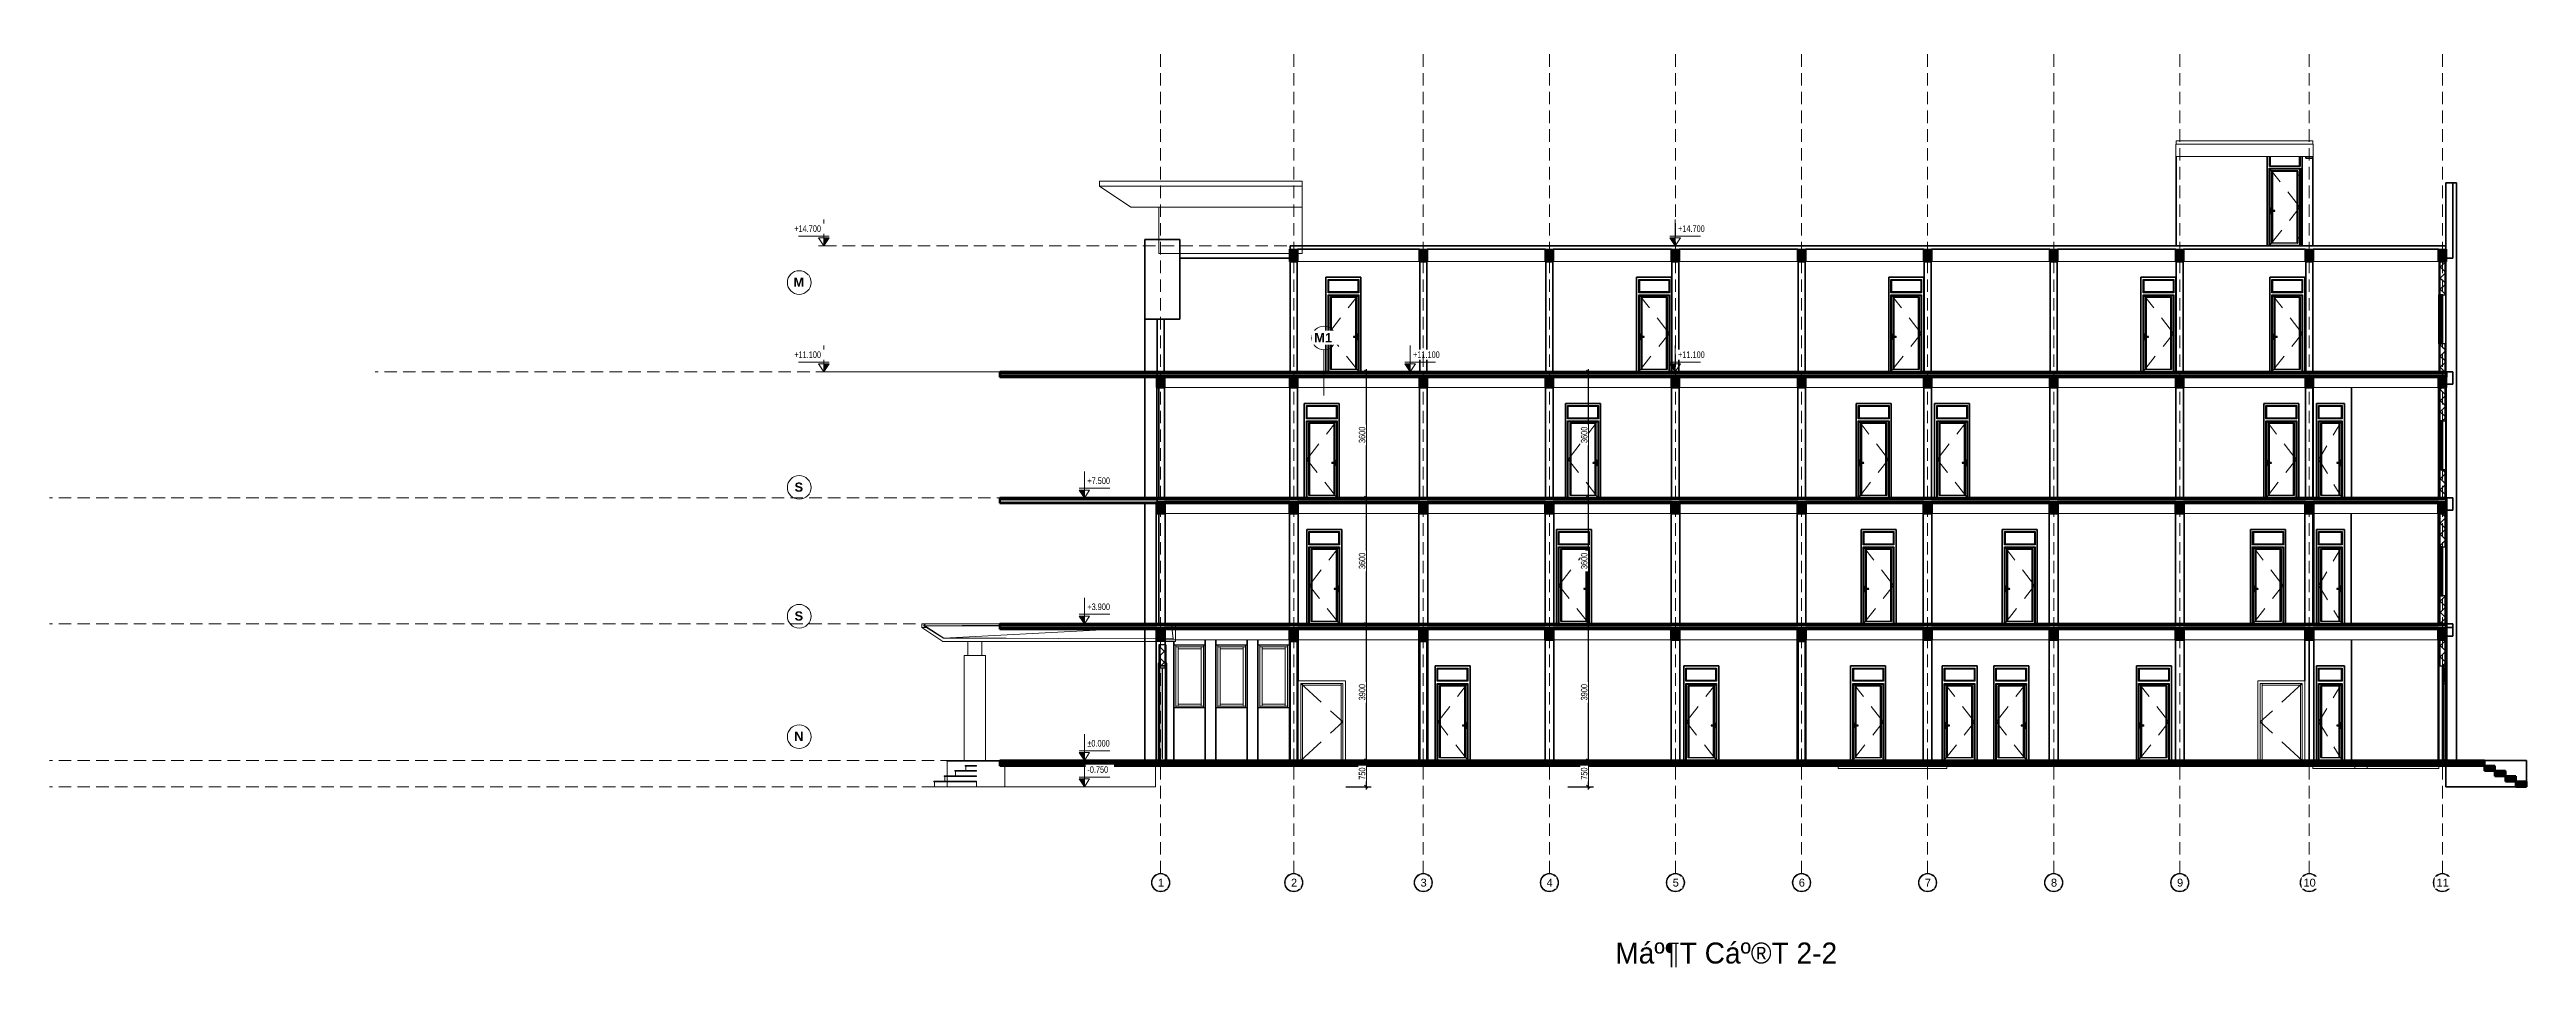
# Model space of a CAD drawing. Header units: millimetres. Extents: x -31177 to 43935, y -145912 to 20306.
# Drawn here: x -31177 to 39550, y -40912 to -14694 of the extents above; entities that cross this region are included whole.
import ezdxf
from ezdxf.enums import TextEntityAlignment as Align

# ---------------------------------------------------------------- set-up
doc = ezdxf.new("R2010")
doc.units = ezdxf.units.MM
doc.linetypes.add('Centre', pattern=[2381.25, 476.25, -357.1875, 1190.625, -357.1875])
doc.linetypes.add('Hidden', pattern=[535.78125, 357.1875, -178.59375])
for name, color, linetype, lineweight in [('A-ANNO-DIMS', 1, 'Continuous', 9), ('A-ANNO-NOTE', 2, 'Continuous', 9), ('A-DETL', 8, 'Continuous', 18), ('A-DOOR', 2, 'Continuous', 25), ('A-DOOR-FRAM', 2, 'Continuous', 18), ('A-DOOR-GLAZ', 4, 'Continuous', 18), ('A-FLOR', 7, 'Continuous', 18), ('A-FLOR-HRAL', 2, 'Continuous', 18), ('A-FLOR-LEVL', 8, 'Continuous', 9), ('A-FLOR-MCUT', 7, 'Continuous', 50), ('A-FLOR-PATT', 8, 'Continuous', 50), ('A-GENM', 3, 'Continuous', 18), ('A-GLAZ', 4, 'Continuous', 25), ('A-WALL', 7, 'Continuous', 35), ('A-WALL-PATT', 8, 'Continuous', 25), ('G-IMPT', 8, 'Continuous', 18), ('S-BEAM', 7, 'Continuous', 18), ('S-COLS', 7, 'Continuous', 35), ('S-FNDN', 7, 'Continuous', 18), ('S-GRID', 1, 'Continuous', 9), ('S-GRID-IDEN', 1, 'Continuous', 9), ('S-STRS', 2, 'Continuous', 25)]:
    doc.layers.add(name, color=color, linetype=linetype, lineweight=lineweight)
doc.styles.add('Arial', font='arial.ttf', dxfattribs={"width": 0.8, "height": 187.5})
doc.styles.add('Arial_1', font='arial.ttf', dxfattribs={"height": 225})
doc.styles.add('Arial_B', font='arialbd.ttf', dxfattribs={"height": 262.5})
doc.dimstyles.new('kt_nam', dxfattribs={"dimscale": 304.8, "dimtxt": 191.298637, "dimasz": 0.295276, "dimexe": 0.492126, "dimexo": 0.0625, "dimgap": 0.049213, "dimtad": 1, "dimdec": 0, "dimzin": 0, "dimdsep": 46, "dimtxsty": 'Arial', "dimblk1": 'OBLIQUE', "dimblk2": 'OBLIQUE', "dimsah": 1, "dimcen": 0.09, "dimdle": 0.246063, "dimazin": 0, "dimtfac": 1, "dimtdec": 4, "dimtix": 1, "dimtmove": 0, "dimatfit": 3, "dimfxl": 1.968504, "dimfxlon": 1, "dimtvp": 1, "dimtfill": 1, "dimtolj": 1, "dimtzin": 0, "dimarcsym": 2})
pattern_1 = [(0, (4470.77, -29654.615), (304.8, 76.2), [25.146, -203.454, 25.146, -203.454, -1219.2]), (0, (4470.77, -29654.615), (304.8, 76.2), [-457.2, 25.146, -432.054, 25.146, -203.454, -533.4]), (0, (4470.77, -29654.615), (304.8, 76.2), [-1143, 25.146, -127.254, 25.146, -355.854]), (120, (4585.07, -29616.515), (-218.39114, 225.86454), [25.146, -203.454, 25.146, -203.454, -1219.2]), (120, (4585.07, -29616.515), (-218.39114, 225.86454), [-457.2, 25.146, -432.054, 25.146, -203.454, -533.4]), (120, (4585.07, -29616.515), (-218.39114, 225.86454), [-1143, 25.146, -127.254, 25.146, -355.854]), (240, (4623.17, -29464.115), (-86.40886, -302.06454), [25.146, -203.454, 25.146, -203.454, -1219.2]), (240, (4623.17, -29464.115), (-86.40886, -302.06454), [-457.2, 25.146, -432.054, 25.146, -203.454, -533.4]), (240, (4623.17, -29464.115), (-86.40886, -302.06454), [-1143, 25.146, -127.254, 25.146, -355.854])]
pattern_2 = [(45, (4470.77, -29654.62), (-159.099, 159.099), []), (135, (4470.77, -29654.62), (-159.099, -159.099), [])]
pattern_3 = [(0, (4470.77, -29654.6), (476.25, 476.25), [476.25, -476.25]), (0, (4470.77, -29476), (476.25, 476.25), [476.25, -476.25]), (0, (4470.77, -29297.43), (476.25, 476.25), [476.25, -476.25]), (90, (4530.3, -29237.9), (-476.25, 476.25), [476.25, -476.25]), (90, (4708.9, -29237.9), (-476.25, 476.25), [476.25, -476.25]), (90, (4887.5, -29237.9), (-476.25, 476.25), [476.25, -476.25])]
pattern_4 = [(50, (4470.77, -29654.6), (546.5526, -47.8174), [57.15, -628.65]), (355, (4470.77, -29654.6), (-105.728, 573.17), [45.72, -502.92]), (100.451, (4516.3, -29658.6), (440.8275, 525.35), [48.57, -534.27]), (46.184, (4470.8, -29502.2), (813.237, -126.128), [85.725, -942.975]), (96.636, (4538.5, -29512.7), (712.207, 742.283), [72.855, -801.405]), (351.184, (4470.8, -29502.2), (712.215, 742.276), [68.58, -754.38]), (21, (4546.97, -29540.3), (454.8433, -306.796), [57.15, -628.65]), (326, (4546.97, -29540.3), (185.406, 552.564), [45.72, -502.92]), (71.451, (4584.87, -29565.9), (640.251, 245.764), [48.57, -534.27]), (37.5, (4470.77, -29654.62), (9.2664, 253.665), [25.146, -471.678, 25.146, -485.394, -504.825]), (37.5, (4470.77, -29654.62), (9.2664, 253.665), [-1007.364, 25.146, -479.679]), (7.5, (4470.77, -29654.62), (200.4594, 300.5414), [25.146, -265.938, 25.146, -460.248, -192.405]), (7.5, (4470.77, -29654.62), (200.4594, 300.5414), [-776.478, 25.146, -167.259]), (327.5, (4300.84, -29654.62), (406.7728, -17.1864), [25.146, -165.354, 25.146, -569.214, -788.67]), (327.5, (4300.84, -29654.62), (406.7728, -17.1864), [-784.86, 25.146, -763.524]), (317.5, (4224.64, -29654.6), (444.388, 76.2803), [25.146, -222.504, 25.146, -369.57, -560.07]), (317.5, (4224.64, -29654.6), (444.388, 76.2803), [-642.366, 25.146, -534.924])]

msp = doc.modelspace()

# ---------------------------------------------------------------- texts
msp.add_text('Máº¶T Cáº®T 2-2', height=600).set_placement((16700, -40500), align=Align.MIDDLE_CENTER)

# ---------------------------------------------------------------- blocks, each defined once
blk = doc.blocks.new('Cua_Chong_Chay_D7_1Canh - D7_1200x2200-2407363-MẶT CẮT 2-2')
at = {"layer": 'A-DOOR', "linetype": 'Centre', "lineweight": 18}
for q in [(4550, 2200), (4550, 0)]:
    blk.add_line((5750, 1100), q, dxfattribs=at)
at = {"layer": 'A-DOOR-FRAM'}
for p, q in [((4475, 2275), (4475, 0)), ((5825, 2275), (4475, 2275)), ((4550, 0), (4550, 2200)), ((4550, 2200), (5750, 2200)), ((4550, 2200), (4550, 0)), ((4600, 2200), (4550, 2200)), ((4600, 0), (4600, 2200)), ((4600, 2200), (5700, 2200)), ((4600, 2150), (4600, 2200)), ((5700, 2150), (4600, 2150)), ((5700, 2200), (5700, 0)), ((5750, 2200), (5700, 2200)), ((5700, 2200), (5700, 2150)), ((5750, 2200), (5750, 0)), ((5750, 0), (5750, 2200)), ((5825, 0), (5825, 2275))]:
    blk.add_line(p, q, dxfattribs=at)
blk = doc.blocks.new('CỬA 1 CÁNH EROWINDOW_có ô chết_ - D4_1000x2200-2368989-MẶT CẮT 2-2')
at = {"layer": 'A-DOOR'}
for p, q in [((8448, 2639), (9326, 2639)), ((8448, 2639), (8468, 2619)), ((8448, 2261), (8448, 2639)), ((8448, 2639), (9326, 2639)), ((8448, 2261), (8448, 2639)), ((8448, 2261), (8468, 2281)), ((9326, 2261), (8448, 2261)), ((9326, 2261), (8448, 2261)), ((8448, 2200), (9326, 2200)), ((8448, 2200), (8468, 2180)), ((8448, 0), (8448, 2200)), ((8448, 2200), (9326, 2200)), ((8448, 0), (8448, 2200)), ((8468, 2281), (8468, 2619)), ((8468, 2619), (9306, 2619)), ((9306, 2281), (8468, 2281)), ((8468, 2180), (9306, 2180)), ((8468, 0), (8468, 2180)), ((8516, 2144), (9258, 2144)), ((8516, 2144), (8536, 2124)), ((8516, 71), (8516, 2144)), ((8516, 2144), (9258, 2144)), ((8516, 71), (8516, 2144)), ((9238, 2124), (8536, 2124)), ((8536, 2124), (8536, 71)), ((9258, 2144), (9238, 2124)), ((9238, 1008), (9238, 2124)), ((9258, 2144), (9258, 1013)), ((9258, 2144), (9258, 1013)), ((9306, 2619), (9326, 2639)), ((9306, 2281), (9306, 2619)), ((9326, 2261), (9306, 2281)), ((9326, 2200), (9306, 2180)), ((9306, 2180), (9306, 0)), ((9326, 2639), (9326, 2261)), ((9326, 2639), (9326, 2261)), ((9326, 2200), (9326, 0)), ((9326, 2200), (9326, 0)), ((9248, 1008), (9178, 1008)), ((9249, 1004), (9178, 1004)), ((9178, 996), (9249, 996)), ((9178, 992), (9248, 992)), ((9238, 71), (9238, 992)), ((9258, 1013), (9248, 1008)), ((9248, 992), (9258, 987)), ((9259, 1009), (9249, 1004)), ((9249, 996), (9259, 991)), ((9284, 1013), (9258, 1013)), ((9258, 987), (9284, 987)), ((9258, 987), (9258, 71)), ((9258, 987), (9258, 71)), ((9284, 1009), (9259, 1009)), ((9259, 991), (9284, 991)), ((9264, 1055), (9264, 1013)), ((9264, 987), (9264, 945)), ((9280, 960), (9280, 971)), ((9281, 953), (9281, 958)), ((9281, 958), (9281, 953)), ((9282, 973), (9286, 973)), ((9287, 958), (9287, 953)), ((9287, 953), (9287, 958)), ((9288, 971), (9288, 960)), ((9304, 945), (9304, 1055)), ((8468, 15), (9306, 15)), ((9258, 71), (8516, 71))]:
    blk.add_line(p, q, dxfattribs=at)
at = {"layer": 'A-DOOR', "linetype": 'Centre', "lineweight": 18}
for p, q in [((9314, 2200), (8460, 1100)), ((8460, 1100), (9314, 15))]:
    blk.add_line(p, q, dxfattribs=at)
at = {"layer": 'A-DOOR', "flags": 128}
for points in [[(9178, 1008), (9178, 1008), (9177, 1008), (9177, 1008), (9177, 1008), (9176, 1008), (9176, 1008), (9176, 1008), (9175, 1008), (9175, 1007), (9175, 1007), (9175, 1007), (9174, 1007), (9174, 1007), (9174, 1007), (9173, 1007), (9173, 1006), (9173, 1006), (9173, 1006), (9172, 1006), (9172, 1006), (9172, 1005), (9172, 1005), (9172, 1005), (9171, 1005), (9171, 1004), (9171, 1004), (9171, 1004), (9171, 1003), (9171, 1003), (9171, 1003), (9170, 1003), (9170, 1002), (9170, 1002), (9170, 1002), (9170, 1001), (9170, 1001), (9170, 1001), (9170, 1000), (9170, 1000), (9170, 1000), (9170, 999), (9170, 999), (9170, 999), (9170, 998), (9170, 998), (9170, 998), (9170, 998), (9170, 997), (9171, 997), (9171, 997), (9171, 996), (9171, 996), (9171, 996), (9171, 996), (9172, 995), (9172, 995), (9172, 995), (9172, 995), (9172, 994), (9173, 994), (9173, 994), (9173, 994), (9173, 993), (9174, 993), (9174, 993), (9174, 993), (9174, 993), (9175, 993), (9175, 993), (9175, 992), (9176, 992), (9176, 992), (9176, 992), (9177, 992), (9177, 992), (9177, 992), (9178, 992), (9178, 992), (9178, 992)], [(9284, 987), (9285, 987), (9285, 987), (9286, 987), (9286, 987), (9287, 987), (9287, 987), (9288, 988), (9288, 988), (9289, 988), (9289, 988), (9290, 988), (9290, 988), (9290, 989), (9291, 989), (9291, 989), (9292, 990), (9292, 990), (9293, 990), (9293, 991), (9293, 991), (9294, 991), (9294, 992), (9294, 992), (9295, 993), (9295, 993), (9295, 993), (9295, 994), (9296, 994), (9296, 995), (9296, 995), (9296, 996), (9296, 996), (9297, 997), (9297, 997), (9297, 998), (9297, 998), (9297, 999), (9297, 999), (9297, 1000), (9297, 1000), (9297, 1001), (9297, 1001), (9297, 1002), (9297, 1002), (9297, 1003), (9297, 1003), (9296, 1004), (9296, 1004), (9296, 1005), (9296, 1005), (9296, 1006), (9295, 1006), (9295, 1007), (9295, 1007), (9295, 1008), (9294, 1008), (9294, 1008), (9294, 1009), (9293, 1009), (9293, 1010), (9292, 1010), (9292, 1010), (9292, 1011), (9291, 1011), (9291, 1011), (9290, 1011), (9290, 1012), (9289, 1012), (9289, 1012), (9288, 1012), (9288, 1012), (9287, 1013), (9287, 1013), (9286, 1013), (9286, 1013), (9285, 1013), (9285, 1013), (9284, 1013), (9284, 1013)]]:
    blk.add_lwpolyline(points, dxfattribs=at)
at = {"layer": 'A-DOOR'}
for centre, radius, start, end in [((9178, 1000), 3.66, 90, 270), ((9284, 1055), 20, 0, 180), ((9284, 945), 20, 180, 360), ((9284, 1000), 15, 0, 120.32162), ((9284, 1000), 15, 239.67837, 0), ((9284, 1000), 15, 105, 110.04312), ((9284, 1000), 15, 249.95688, 255), ((9282, 971), 2.04, 90, 180), ((9281, 960), 1.99, 180, 268.95965), ((9281, 960), 1.99, 224.47982, 268.95965), ((9284, 1063), 3, 0, 180), ((9284, 1063), 3, 180, 0), ((9284, 1000), 3.02, 0, 180), ((9284, 1000), 3.02, 135, 150), ((9284, 1000), 3.02, 180, 0), ((9284, 1000), 3.02, 210, 225), ((9284, 953), 2.5, 180, 0), ((9284, 938), 3, 0, 180), ((9284, 938), 3, 180, 0), ((9284, 1000), 15, 90, 95.23019), ((9284, 1000), 15, 264.76981, 270), ((9284, 1000), 8.66, 270, 90), ((9286, 971), 2.04, 0, 90), ((9284, 1000), 15, 75, 80.38952), ((9284, 1000), 15, 279.61048, 285), ((9287, 960), 1.99, 271.04035, 0), ((9287, 960), 1.99, 271.04035, 315.52018), ((9284, 1000), 15, 60, 65.50279), ((9284, 1000), 15, 294.49721, 300), ((9284, 1000), 15, 45, 50.53074), ((9284, 1000), 15, 309.46926, 315)]:
    blk.add_arc(centre, radius, start, end, dxfattribs=at)
for points in [[(9249, 1004), (9249, 1004), (9249, 1005), (9249, 1006), (9248, 1008), (9248, 1008), (9248, 1008)], [(9249, 996), (9249, 996), (9249, 995), (9249, 994), (9248, 992), (9248, 992), (9248, 992)], [(9259, 1009), (9259, 1009), (9259, 1010), (9259, 1011), (9258, 1013), (9258, 1013), (9258, 1013)], [(9259, 991), (9259, 991), (9259, 990), (9259, 989), (9258, 987), (9258, 987), (9258, 987)]]:
    blk.add_open_spline(points, degree=3, knots=[0, 0, 0, 0, 0.166667, 0.333333, 0.666667, 1, 1, 1, 1], dxfattribs=at)
blk = doc.blocks.new('CỬA 1 CÁNH EROWINDOW_có ô chết_ - D4_1000x2200-2361184-MẶT CẮT 2-2')
at = {"layer": 'A-DOOR'}
for p, q in [((20311, 2639), (21189, 2639)), ((20311, 2639), (20331, 2619)), ((20311, 2261), (20311, 2639)), ((20311, 2261), (20311, 2639)), ((20311, 2639), (21189, 2639)), ((20331, 2281), (20311, 2261)), ((21189, 2261), (20311, 2261)), ((21189, 2261), (20311, 2261)), ((20331, 2180), (20311, 2200)), ((20311, 0), (20311, 2200)), ((20311, 2200), (21189, 2200)), ((20311, 2200), (21189, 2200)), ((20311, 0), (20311, 2200)), ((20331, 2619), (21169, 2619)), ((20331, 2619), (20331, 2281)), ((21169, 2281), (20331, 2281)), ((20331, 0), (20331, 2180)), ((20331, 2180), (21169, 2180)), ((20399, 2124), (20379, 2144)), ((20379, 1013), (20379, 2144)), ((20379, 2144), (21121, 2144)), ((20379, 1013), (20379, 2144)), ((20379, 2144), (21121, 2144)), ((21101, 2124), (20399, 2124)), ((20399, 2124), (20399, 1008)), ((21101, 2124), (21121, 2144)), ((21101, 71), (21101, 2124)), ((21121, 2144), (21121, 71)), ((21121, 2144), (21121, 71)), ((21169, 2619), (21189, 2639)), ((21169, 2619), (21169, 2281)), ((21169, 2281), (21189, 2261)), ((21169, 2180), (21189, 2200)), ((21169, 2180), (21169, 0)), ((21189, 2639), (21189, 2261)), ((21189, 2639), (21189, 2261)), ((21189, 2200), (21189, 0)), ((21189, 2200), (21189, 0)), ((20333, 1055), (20333, 945)), ((20349, 960), (20349, 971)), ((20350, 953), (20350, 958)), ((20350, 958), (20350, 953)), ((20351, 973), (20355, 973)), ((20379, 1013), (20353, 1013)), ((20378, 1009), (20353, 1009)), ((20353, 991), (20378, 991)), ((20353, 987), (20379, 987)), ((20356, 958), (20356, 953)), ((20356, 953), (20356, 958)), ((20357, 971), (20357, 960)), ((20373, 1013), (20373, 1055)), ((20373, 945), (20373, 987)), ((20388, 1004), (20378, 1009)), ((20378, 991), (20388, 996)), ((20389, 1008), (20379, 1013)), ((20379, 987), (20389, 992)), ((20379, 71), (20379, 987)), ((20379, 71), (20379, 987)), ((20459, 1004), (20388, 1004)), ((20388, 996), (20459, 996)), ((20459, 1008), (20389, 1008)), ((20389, 992), (20459, 992)), ((20399, 992), (20399, 71)), ((20331, 15), (21169, 15)), ((21121, 71), (20379, 71))]:
    blk.add_line(p, q, dxfattribs=at)
at = {"layer": 'A-DOOR', "linetype": 'Centre', "lineweight": 18}
for p, q in [((20323, 2200), (21177, 1100)), ((21177, 1100), (20323, 15))]:
    blk.add_line(p, q, dxfattribs=at)
at = {"layer": 'A-DOOR', "flags": 128}
for points in [[(20353, 1013), (20352, 1013), (20352, 1013), (20351, 1013), (20351, 1013), (20350, 1013), (20350, 1013), (20349, 1012), (20349, 1012), (20348, 1012), (20348, 1012), (20347, 1012), (20347, 1012), (20347, 1011), (20346, 1011), (20346, 1011), (20345, 1010), (20345, 1010), (20344, 1010), (20344, 1009), (20344, 1009), (20343, 1009), (20343, 1008), (20343, 1008), (20342, 1007), (20342, 1007), (20342, 1007), (20342, 1006), (20341, 1006), (20341, 1005), (20341, 1005), (20341, 1004), (20341, 1004), (20340, 1003), (20340, 1003), (20340, 1002), (20340, 1002), (20340, 1001), (20340, 1001), (20340, 1000), (20340, 1000), (20340, 999), (20340, 999), (20340, 998), (20340, 998), (20340, 997), (20340, 997), (20341, 996), (20341, 996), (20341, 995), (20341, 995), (20341, 994), (20342, 994), (20342, 993), (20342, 993), (20342, 992), (20343, 992), (20343, 992), (20343, 991), (20344, 991), (20344, 990), (20345, 990), (20345, 990), (20345, 989), (20346, 989), (20346, 989), (20347, 989), (20347, 988), (20348, 988), (20348, 988), (20349, 988), (20349, 988), (20350, 987), (20350, 987), (20351, 987), (20351, 987), (20352, 987), (20352, 987), (20353, 987), (20353, 987)], [(20467, 1001), (20467, 1001), (20467, 1001), (20467, 1002), (20467, 1002), (20467, 1002), (20467, 1002), (20467, 1003), (20466, 1003), (20466, 1003), (20466, 1004), (20466, 1004), (20466, 1004), (20466, 1004), (20465, 1005), (20465, 1005), (20465, 1005), (20465, 1005), (20465, 1006), (20464, 1006), (20464, 1006), (20464, 1006), (20464, 1007), (20463, 1007), (20463, 1007), (20463, 1007), (20463, 1007), (20462, 1007), (20462, 1007), (20462, 1008), (20461, 1008), (20461, 1008), (20461, 1008), (20460, 1008), (20460, 1008), (20460, 1008), (20459, 1008), (20459, 1008), (20459, 1008)], [(20459, 992), (20459, 992), (20460, 992), (20460, 992), (20460, 992), (20461, 992), (20461, 992), (20461, 992), (20462, 992), (20462, 993), (20462, 993), (20462, 993), (20463, 993), (20463, 993), (20463, 993), (20464, 993), (20464, 994), (20464, 994), (20464, 994), (20465, 994), (20465, 994), (20465, 995), (20465, 995), (20465, 995), (20466, 995), (20466, 996), (20466, 996), (20466, 996), (20466, 997), (20466, 997), (20466, 997), (20467, 997), (20467, 998), (20467, 998), (20467, 998), (20467, 999), (20467, 999), (20467, 999), (20467, 1000), (20467, 1000), (20467, 1000), (20467, 1001)]]:
    blk.add_lwpolyline(points, dxfattribs=at)
at = {"layer": 'A-DOOR'}
for centre, radius, start, end in [((20353, 1055), 20, 0, 180), ((20353, 945), 20, 180, 360), ((20353, 1000), 15, 59.67838, 180), ((20353, 1000), 15, 180, 300.32163), ((20353, 1000), 15, 129.46926, 135), ((20353, 1000), 15, 225, 230.53074), ((20353, 1000), 8.66, 90, 270), ((20353, 1000), 15, 114.49721, 120), ((20353, 1000), 15, 240, 245.50279), ((20353, 1000), 15, 99.61048, 105), ((20353, 1000), 15, 255, 260.38952), ((20351, 971), 2.04, 90, 180), ((20350, 960), 1.99, 180, 268.95965), ((20350, 960), 1.99, 224.47982, 268.95965), ((20353, 1063), 3, 0, 180), ((20353, 1063), 3, 180, 0), ((20353, 1000), 3.02, 0, 180), ((20353, 1000), 3.02, 180, 0), ((20353, 938), 3, 0, 180), ((20353, 938), 3, 180, 0), ((20353, 953), 2.5, 180, 0), ((20353, 1000), 15, 84.76981, 90), ((20353, 1000), 15, 270, 275.23019), ((20353, 1000), 3.02, 30, 45), ((20353, 1000), 3.02, 315, 330), ((20355, 971), 2.04, 0, 90), ((20356, 960), 1.99, 271.04035, 0), ((20356, 960), 1.99, 271.04035, 315.52018), ((20353, 1000), 15, 69.95688, 75), ((20353, 1000), 15, 285, 290.04312), ((20459, 1000), 3.66, 270, 90)]:
    blk.add_arc(centre, radius, start, end, dxfattribs=at)
for points in [[(20379, 1013), (20379, 1013), (20379, 1013), (20378, 1011), (20378, 1009), (20378, 1009)], [(20379, 987), (20379, 987), (20379, 987), (20378, 989), (20378, 991), (20378, 991)], [(20389, 1008), (20389, 1008), (20389, 1008), (20388, 1006), (20388, 1004), (20388, 1004)], [(20389, 992), (20389, 992), (20389, 992), (20388, 994), (20388, 996), (20388, 996)]]:
    blk.add_open_spline(points, degree=3, dxfattribs=at)
blk = doc.blocks.new('Cua_Chong_Chay_D7_1Canh - D7_1200x2200-2407364-MẶT CẮT 2-2')
at = {"layer": 'A-DOOR', "linetype": 'Centre', "lineweight": 18}
for q in [(33150, 2200), (33150, 0)]:
    blk.add_line((31950, 1100), q, dxfattribs=at)
at = {"layer": 'A-DOOR-FRAM'}
for p, q in [((33225, 2275), (31875, 2275)), ((31875, 2275), (31875, 0)), ((31950, 0), (31950, 2200)), ((31950, 2200), (33150, 2200)), ((31950, 2200), (31950, 0)), ((32000, 2200), (31950, 2200)), ((32000, 0), (32000, 2200)), ((32000, 2200), (33100, 2200)), ((32000, 2150), (32000, 2200)), ((33100, 2150), (32000, 2150)), ((33100, 2200), (33100, 0)), ((33150, 2200), (33100, 2200)), ((33100, 2200), (33100, 2150)), ((33150, 2200), (33150, 0)), ((33150, 0), (33150, 2200)), ((33225, 0), (33225, 2275))]:
    blk.add_line(p, q, dxfattribs=at)
blk = doc.blocks.new('ATT_Window 2 - S5_800x600-2360992-MẶT CẮT 2-2')
at = {"layer": 'A-GLAZ'}
for p, q in [((18975, 3700), (18988, 3700)), ((18978, 3550), (18978, 3685)), ((18978, 3685), (18988, 3685)), ((18988, 3685), (18978, 3685)), ((18978, 3685), (18978, 3550))]:
    blk.add_line(p, q, dxfattribs=at)
blk.add_open_spline([(18978, 3685), (18978, 3685), (18978, 3685), (18977, 3686), (18976, 3687), (18975, 3688), (18975, 3688)], degree=3, knots=[-1, -1, -1, -1, -0.8333333, -0.75, -0.6666667, -0.5974222, -0.5974222, -0.5974222, -0.5974222], dxfattribs=at)
blk = doc.blocks.new('CỬA 1 CÁNH EROWINDOW_có ô chết_ - D5_800x2200-2361260-MẶT CẮT 2-2')
at = {"layer": 'A-DOOR'}
for p, q in [((33611, 2639), (34289, 2639)), ((33611, 2639), (33631, 2619)), ((33611, 2261), (33611, 2639)), ((33611, 2639), (34289, 2639)), ((33611, 2261), (33611, 2639)), ((33611, 2261), (33631, 2281)), ((34289, 2261), (33611, 2261)), ((34289, 2261), (33611, 2261)), ((33611, 2200), (34289, 2200)), ((33611, 2200), (33631, 2180)), ((33611, 0), (33611, 2200)), ((33611, 2200), (34289, 2200)), ((33611, 0), (33611, 2200)), ((33631, 2281), (33631, 2619)), ((33631, 2619), (34269, 2619)), ((34269, 2281), (33631, 2281)), ((33631, 2180), (34269, 2180)), ((33631, 0), (33631, 2180)), ((33679, 2144), (34221, 2144)), ((33679, 2144), (33699, 2124)), ((33679, 71), (33679, 2144)), ((33679, 2144), (34221, 2144)), ((33679, 71), (33679, 2144)), ((34201, 2124), (33699, 2124)), ((33699, 2124), (33699, 71)), ((34221, 2144), (34201, 2124)), ((34201, 1008), (34201, 2124)), ((34221, 2144), (34221, 1013)), ((34221, 2144), (34221, 1013)), ((34269, 2619), (34289, 2639)), ((34269, 2281), (34269, 2619)), ((34289, 2261), (34269, 2281)), ((34289, 2200), (34269, 2180)), ((34269, 2180), (34269, 0)), ((34289, 2639), (34289, 2261)), ((34289, 2639), (34289, 2261)), ((34289, 2200), (34289, 0)), ((34289, 2200), (34289, 0)), ((34211, 1008), (34141, 1008)), ((34212, 1004), (34141, 1004)), ((34141, 996), (34212, 996)), ((34141, 992), (34211, 992)), ((34201, 71), (34201, 992)), ((34221, 1013), (34211, 1008)), ((34211, 992), (34221, 987)), ((34222, 1009), (34212, 1004)), ((34212, 996), (34222, 991)), ((34247, 1013), (34221, 1013)), ((34221, 987), (34247, 987)), ((34221, 987), (34221, 71)), ((34221, 987), (34221, 71)), ((34247, 1009), (34222, 1009)), ((34222, 991), (34247, 991)), ((34227, 1055), (34227, 1013)), ((34227, 987), (34227, 945)), ((34243, 960), (34243, 971)), ((34244, 953), (34244, 958)), ((34244, 958), (34244, 953)), ((34245, 973), (34249, 973)), ((34250, 958), (34250, 953)), ((34250, 953), (34250, 958)), ((34251, 971), (34251, 960)), ((34267, 945), (34267, 1055)), ((33631, 15), (34269, 15)), ((34221, 71), (33679, 71))]:
    blk.add_line(p, q, dxfattribs=at)
at = {"layer": 'A-DOOR', "linetype": 'Centre', "lineweight": 18}
for p, q in [((34277, 2200), (33623, 1100)), ((33623, 1100), (34277, 15))]:
    blk.add_line(p, q, dxfattribs=at)
at = {"layer": 'A-DOOR', "flags": 128}
for points in [[(34141, 1008), (34141, 1008), (34140, 1008), (34140, 1008), (34140, 1008), (34139, 1008), (34139, 1008), (34139, 1008), (34138, 1008), (34138, 1007), (34138, 1007), (34138, 1007), (34137, 1007), (34137, 1007), (34137, 1007), (34136, 1007), (34136, 1006), (34136, 1006), (34136, 1006), (34135, 1006), (34135, 1006), (34135, 1005), (34135, 1005), (34135, 1005), (34134, 1005), (34134, 1004), (34134, 1004), (34134, 1004), (34134, 1003), (34134, 1003), (34134, 1003), (34133, 1003), (34133, 1002), (34133, 1002), (34133, 1002), (34133, 1001), (34133, 1001), (34133, 1001), (34133, 1000), (34133, 1000), (34133, 1000), (34133, 999), (34133, 999), (34133, 999), (34133, 998), (34133, 998), (34133, 998), (34133, 998), (34133, 997), (34134, 997), (34134, 997), (34134, 996), (34134, 996), (34134, 996), (34134, 996), (34135, 995), (34135, 995), (34135, 995), (34135, 995), (34135, 994), (34136, 994), (34136, 994), (34136, 994), (34136, 993), (34137, 993), (34137, 993), (34137, 993), (34137, 993), (34138, 993), (34138, 993), (34138, 992), (34139, 992), (34139, 992), (34139, 992), (34140, 992), (34140, 992), (34140, 992), (34141, 992), (34141, 992), (34141, 992)], [(34247, 987), (34248, 987), (34248, 987), (34249, 987), (34249, 987), (34250, 987), (34250, 987), (34251, 988), (34251, 988), (34252, 988), (34252, 988), (34253, 988), (34253, 988), (34253, 989), (34254, 989), (34254, 989), (34255, 990), (34255, 990), (34256, 990), (34256, 991), (34256, 991), (34257, 991), (34257, 992), (34257, 992), (34258, 993), (34258, 993), (34258, 993), (34258, 994), (34259, 994), (34259, 995), (34259, 995), (34259, 996), (34259, 996), (34260, 997), (34260, 997), (34260, 998), (34260, 998), (34260, 999), (34260, 999), (34260, 1000), (34260, 1000), (34260, 1001), (34260, 1001), (34260, 1002), (34260, 1002), (34260, 1003), (34260, 1003), (34259, 1004), (34259, 1004), (34259, 1005), (34259, 1005), (34259, 1006), (34258, 1006), (34258, 1007), (34258, 1007), (34258, 1008), (34257, 1008), (34257, 1008), (34257, 1009), (34256, 1009), (34256, 1010), (34255, 1010), (34255, 1010), (34255, 1011), (34254, 1011), (34254, 1011), (34253, 1011), (34253, 1012), (34252, 1012), (34252, 1012), (34251, 1012), (34251, 1012), (34250, 1013), (34250, 1013), (34249, 1013), (34249, 1013), (34248, 1013), (34248, 1013), (34247, 1013), (34247, 1013)]]:
    blk.add_lwpolyline(points, dxfattribs=at)
at = {"layer": 'A-DOOR'}
for centre, radius, start, end in [((34141, 1000), 3.66, 90, 270), ((34247, 1055), 20, 0, 180), ((34247, 945), 20, 180, 360), ((34247, 1000), 15, 0, 120.32162), ((34247, 1000), 15, 239.67837, 0), ((34247, 1000), 15, 105, 110.04312), ((34247, 1000), 15, 249.95688, 255), ((34245, 971), 2.04, 90, 180), ((34244, 960), 1.99, 180, 268.95965), ((34244, 960), 1.99, 224.47982, 268.95965), ((34247, 1063), 3, 360, 180), ((34247, 1063), 3, 180, 0), ((34247, 1000), 3.02, 0, 180), ((34247, 1000), 3.02, 135, 150), ((34247, 1000), 3.02, 180, 0), ((34247, 1000), 3.02, 210, 225), ((34247, 953), 2.5, 180, 0), ((34247, 938), 3, 0, 180), ((34247, 938), 3, 180, 0), ((34247, 1000), 15, 90, 95.23019), ((34247, 1000), 15, 264.76981, 270), ((34247, 1000), 8.66, 270, 90), ((34249, 971), 2.04, 0, 90), ((34247, 1000), 15, 75.24005, 80.38952), ((34247, 1000), 15, 279.61048, 284.75995), ((34250, 960), 1.99, 271.04035, 0), ((34250, 960), 1.99, 271.04035, 315.52018), ((34247, 1000), 15, 60, 65.50279), ((34247, 1000), 15, 294.49721, 300), ((34247, 1000), 15, 45, 50.53074), ((34247, 1000), 15, 309.46926, 315)]:
    blk.add_arc(centre, radius, start, end, dxfattribs=at)
for points in [[(34212, 1004), (34212, 1004), (34212, 1005), (34212, 1006), (34211, 1008), (34211, 1008), (34211, 1008)], [(34212, 996), (34212, 996), (34212, 995), (34212, 994), (34211, 992), (34211, 992), (34211, 992)], [(34222, 1009), (34222, 1009), (34222, 1010), (34222, 1011), (34221, 1013), (34221, 1013), (34221, 1013)], [(34222, 991), (34222, 991), (34222, 990), (34222, 989), (34221, 987), (34221, 987), (34221, 987)]]:
    blk.add_open_spline(points, degree=3, knots=[0, 0, 0, 0, 0.166667, 0.333333, 0.666667, 1, 1, 1, 1], dxfattribs=at)
blk = doc.blocks.new('M_Concrete-Rectangular-Column - COT250X400-2391830-MẶT CẮT 2-2')
at = {"layer": 'S-COLS'}
for p, q in [((425, 3750), (425, 3473)), ((675, 3750), (675, 3472)), ((425, 3473), (425, 0)), ((675, 3472), (675, 3300))]:
    blk.add_line(p, q, dxfattribs=at)
blk = doc.blocks.new('M_Concrete-Rectangular-Column - COT250X400-V1-MẶT CẮT 2-2')
at = {"layer": 'S-COLS'}
for p, q in [((4225, 3750), (4225, 0)), ((4475, 3750), (4475, 2275))]:
    blk.add_line(p, q, dxfattribs=at)
blk = doc.blocks.new('M_Concrete-Rectangular-Column - COT250X400-V2-MẶT CẮT 2-2')
at = {"layer": 'S-COLS'}
for p, q in [((7925, 3750), (7925, 0)), ((8175, 3750), (8175, 0))]:
    blk.add_line(p, q, dxfattribs=at)
blk = doc.blocks.new('M_Concrete-Rectangular-Column - COT250X400-V3-MẶT CẮT 2-2')
at = {"layer": 'S-COLS'}
for p, q in [((33225, 3750), (33225, 2275)), ((33475, 3750), (33475, 0))]:
    blk.add_line(p, q, dxfattribs=at)
blk = doc.blocks.new('M_Concrete-Rectangular-Column - COT250X400-V4-MẶT CẮT 2-2')
at = {"layer": 'S-COLS'}
for p, q in [((37025, 3750), (37025, 0)), ((37265, 3800), (37275, 3800)), ((37275, 3800), (37275, 0))]:
    blk.add_line(p, q, dxfattribs=at)
blk = doc.blocks.new('Cua_Kinh_Cuong_Luc_2Canh_Bat2Chieu - D1 - Kính Cường Lực 10mm 2 Cánh-2367817-MẶT CẮT 2-2')
at = {"layer": 'A-DOOR-FRAM', "lineweight": 25}
for p, q in [((475, 2775), (475, 2700)), ((500, 2775), (475, 2775)), ((475, 2700), (500, 2700)), ((500, 2700), (500, 2775)), ((675, 2700), (525, 2700)), ((525, 2700), (525, 2650)), ((525, 2650), (675, 2650)), ((675, 2650), (675, 2700)), ((725, 2775), (700, 2775)), ((700, 2775), (700, 2700)), ((700, 2700), (725, 2700)), ((725, 2700), (725, 2775))]:
    blk.add_line(p, q, dxfattribs=at)
at = {"layer": 'A-DOOR-FRAM'}
for p, q in [((475, 0), (475, 2700)), ((500, 2700), (500, 0)), ((525, 0), (525, 2650)), ((675, 0), (675, 2650)), ((700, 0), (700, 2700)), ((725, 2700), (725, 0))]:
    blk.add_line(p, q, dxfattribs=at)
at = {"layer": 'A-DOOR-GLAZ'}
for p, q in [((595, 2640), (605, 2640)), ((595, 60), (595, 2640)), ((605, 60), (605, 2640)), ((605, 60), (595, 60))]:
    blk.add_line(p, q, dxfattribs=at)
blk = doc.blocks.new('Railing - 150mm-2368385-MẶT CẮT 2-2')
at = {"layer": 'A-FLOR-HRAL'}
blk.add_line((7924, 3573), (7911, 3573), dxfattribs=at)
blk = doc.blocks.new('Railing - Railing-2368377-MẶT CẮT 2-2')
blk.add_blockref('Railing - 150mm-2368385-MẶT CẮT 2-2', (0, 0))
blk = doc.blocks.new('Railing - Railing-2368593-MẶT CẮT 2-2')
blk.add_blockref('Railing - 150mm-2368385-MẶT CẮT 2-2', (25300, 0))
blk = doc.blocks.new('CỬA 1 CÁNH EROWINDOW_có ô chết_ - D4_1000x2200-V5-MẶT CẮT 2-2')
at = {"layer": 'A-DOOR'}
for p, q in [((11911, 6539), (12789, 6539)), ((11911, 6539), (11931, 6519)), ((11911, 6161), (11911, 6539)), ((11911, 6539), (12789, 6539)), ((11911, 6161), (11911, 6539)), ((11931, 6181), (11931, 6519)), ((11931, 6519), (12769, 6519)), ((12769, 6519), (12789, 6539)), ((12769, 6181), (12769, 6519)), ((12789, 6539), (12789, 6161)), ((12789, 6539), (12789, 6161)), ((11911, 6161), (11931, 6181)), ((12789, 6161), (11911, 6161)), ((12789, 6161), (11911, 6161)), ((11911, 6100), (12789, 6100)), ((11911, 6100), (11931, 6080)), ((11911, 3900), (11911, 6100)), ((11911, 6100), (12789, 6100)), ((11911, 3900), (11911, 6100)), ((12769, 6181), (11931, 6181)), ((11931, 6080), (12769, 6080)), ((11931, 3900), (11931, 6080)), ((11979, 6044), (12721, 6044)), ((11979, 6044), (11999, 6024)), ((11979, 3971), (11979, 6044)), ((11979, 6044), (12721, 6044)), ((11979, 3971), (11979, 6044)), ((12701, 6024), (11999, 6024)), ((11999, 6024), (11999, 3971)), ((12721, 6044), (12701, 6024)), ((12701, 4908), (12701, 6024)), ((12721, 6044), (12721, 4913)), ((12721, 6044), (12721, 4913)), ((12789, 6161), (12769, 6181)), ((12789, 6100), (12769, 6080)), ((12769, 6080), (12769, 3900)), ((12789, 6100), (12789, 3900)), ((12789, 6100), (12789, 3900)), ((12727, 4955), (12727, 4913)), ((12767, 4845), (12767, 4955)), ((12711, 4908), (12641, 4908)), ((12712, 4904), (12641, 4904)), ((12641, 4896), (12712, 4896)), ((12641, 4892), (12711, 4892)), ((12701, 3971), (12701, 4892)), ((12721, 4913), (12711, 4908)), ((12711, 4892), (12721, 4887)), ((12722, 4909), (12712, 4904)), ((12712, 4896), (12722, 4891)), ((12747, 4913), (12721, 4913)), ((12721, 4887), (12747, 4887)), ((12721, 4887), (12721, 3971)), ((12721, 4887), (12721, 3971)), ((12747, 4909), (12722, 4909)), ((12722, 4891), (12747, 4891)), ((12727, 4887), (12727, 4845)), ((12743, 4860), (12743, 4871)), ((12744, 4853), (12744, 4858)), ((12744, 4858), (12744, 4853)), ((12745, 4873), (12749, 4873)), ((12750, 4858), (12750, 4853)), ((12750, 4853), (12750, 4858)), ((12751, 4871), (12751, 4860)), ((11931, 3915), (12769, 3915)), ((12721, 3971), (11979, 3971))]:
    blk.add_line(p, q, dxfattribs=at)
at = {"layer": 'A-DOOR', "linetype": 'Centre', "lineweight": 18}
for p, q in [((12777, 6100), (11923, 5000)), ((11923, 5000), (12777, 3915))]:
    blk.add_line(p, q, dxfattribs=at)
at = {"layer": 'A-DOOR', "flags": 128}
for points in [[(12641, 4908), (12641, 4908), (12640, 4908), (12640, 4908), (12640, 4908), (12639, 4908), (12639, 4908), (12639, 4908), (12638, 4908), (12638, 4907), (12638, 4907), (12638, 4907), (12637, 4907), (12637, 4907), (12637, 4907), (12636, 4907), (12636, 4906), (12636, 4906), (12636, 4906), (12635, 4906), (12635, 4906), (12635, 4905), (12635, 4905), (12635, 4905), (12634, 4905), (12634, 4904), (12634, 4904), (12634, 4904), (12634, 4903), (12634, 4903), (12634, 4903), (12633, 4903), (12633, 4902), (12633, 4902), (12633, 4902), (12633, 4901), (12633, 4901), (12633, 4901), (12633, 4900), (12633, 4900), (12633, 4900), (12633, 4899), (12633, 4899), (12633, 4899), (12633, 4898), (12633, 4898), (12633, 4898), (12633, 4898), (12633, 4897), (12634, 4897), (12634, 4897), (12634, 4896), (12634, 4896), (12634, 4896), (12634, 4896), (12635, 4895), (12635, 4895), (12635, 4895), (12635, 4895), (12635, 4894), (12636, 4894), (12636, 4894), (12636, 4894), (12636, 4893), (12637, 4893), (12637, 4893), (12637, 4893), (12637, 4893), (12638, 4893), (12638, 4893), (12638, 4892), (12639, 4892), (12639, 4892), (12639, 4892), (12640, 4892), (12640, 4892), (12640, 4892), (12641, 4892), (12641, 4892), (12641, 4892)], [(12747, 4887), (12748, 4887), (12748, 4887), (12749, 4887), (12749, 4887), (12750, 4887), (12750, 4887), (12751, 4888), (12751, 4888), (12752, 4888), (12752, 4888), (12753, 4888), (12753, 4888), (12753, 4889), (12754, 4889), (12754, 4889), (12755, 4890), (12755, 4890), (12756, 4890), (12756, 4891), (12756, 4891), (12757, 4891), (12757, 4892), (12757, 4892), (12758, 4893), (12758, 4893), (12758, 4893), (12758, 4894), (12759, 4894), (12759, 4895), (12759, 4895), (12759, 4896), (12759, 4896), (12760, 4897), (12760, 4897), (12760, 4898), (12760, 4898), (12760, 4899), (12760, 4899), (12760, 4900), (12760, 4900), (12760, 4901), (12760, 4901), (12760, 4902), (12760, 4902), (12760, 4903), (12760, 4903), (12759, 4904), (12759, 4904), (12759, 4905), (12759, 4905), (12759, 4906), (12758, 4906), (12758, 4907), (12758, 4907), (12758, 4908), (12757, 4908), (12757, 4908), (12757, 4909), (12756, 4909), (12756, 4910), (12755, 4910), (12755, 4910), (12755, 4911), (12754, 4911), (12754, 4911), (12753, 4911), (12753, 4912), (12752, 4912), (12752, 4912), (12751, 4912), (12751, 4912), (12750, 4913), (12750, 4913), (12749, 4913), (12749, 4913), (12748, 4913), (12748, 4913), (12747, 4913), (12747, 4913)]]:
    blk.add_lwpolyline(points, dxfattribs=at)
at = {"layer": 'A-DOOR'}
for centre, radius, start, end in [((12747, 4955), 20, 0, 180), ((12747, 4963), 3, 0, 180), ((12747, 4963), 3, 180, 0), ((12641, 4900), 3.66, 90, 270), ((12747, 4845), 20, 180, 0), ((12747, 4900), 15, 0, 120.32162), ((12747, 4900), 15, 239.67837, 0), ((12747, 4900), 15, 105, 110.04312), ((12747, 4900), 15, 249.95688, 254.33359), ((12745, 4871), 2.04, 90, 180), ((12744, 4860), 1.99, 180, 268.95965), ((12744, 4860), 1.99, 224.47982, 268.95965), ((12747, 4900), 3.02, 0, 180), ((12747, 4900), 3.02, 135, 150), ((12747, 4900), 3.02, 180, 0), ((12747, 4900), 3.02, 210, 225), ((12747, 4853), 2.5, 180, 0), ((12747, 4838), 3, 0, 180), ((12747, 4838), 3, 180, 0), ((12747, 4900), 15, 90, 95.23019), ((12747, 4900), 15, 264.76981, 270), ((12747, 4900), 8.66, 270, 90), ((12749, 4871), 2.04, 0, 90), ((12747, 4900), 15, 75, 80.38952), ((12747, 4900), 15, 279.61048, 285), ((12750, 4860), 1.99, 271.04035, 0), ((12750, 4860), 1.99, 271.04035, 315.52018), ((12747, 4900), 15, 60, 65.50279), ((12747, 4900), 15, 294.49721, 300), ((12747, 4900), 15, 45, 50.53074), ((12747, 4900), 15, 309.46926, 315)]:
    blk.add_arc(centre, radius, start, end, dxfattribs=at)
for points in [[(12712, 4904), (12712, 4904), (12712, 4905), (12712, 4906), (12711, 4908), (12711, 4908), (12711, 4908)], [(12712, 4896), (12712, 4896), (12712, 4895), (12712, 4894), (12711, 4892), (12711, 4892), (12711, 4892)], [(12722, 4909), (12722, 4909), (12722, 4910), (12722, 4911), (12721, 4913), (12721, 4913), (12721, 4913)], [(12722, 4891), (12722, 4891), (12722, 4890), (12722, 4889), (12721, 4887), (12721, 4887), (12721, 4887)]]:
    blk.add_open_spline(points, degree=3, knots=[0, 0, 0, 0, 0.166667, 0.333333, 0.666667, 1, 1, 1, 1], dxfattribs=at)
blk = doc.blocks.new('CỬA 1 CÁNH EROWINDOW_có ô chết_ - D4_1000x2200-V6-MẶT CẮT 2-2')
at = {"layer": 'A-DOOR'}
for p, q in [((20611, 6539), (21489, 6539)), ((20611, 6539), (20631, 6519)), ((20611, 6161), (20611, 6539)), ((20611, 6161), (20611, 6539)), ((20611, 6539), (21489, 6539)), ((20631, 6519), (21469, 6519)), ((20631, 6519), (20631, 6181)), ((21469, 6519), (21489, 6539)), ((21469, 6519), (21469, 6181)), ((21489, 6539), (21489, 6161)), ((21489, 6539), (21489, 6161)), ((20631, 6181), (20611, 6161)), ((21489, 6161), (20611, 6161)), ((21489, 6161), (20611, 6161)), ((20631, 6080), (20611, 6100)), ((20611, 3900), (20611, 6100)), ((20611, 6100), (21489, 6100)), ((20611, 6100), (21489, 6100)), ((20611, 3900), (20611, 6100)), ((21469, 6181), (20631, 6181)), ((20631, 3900), (20631, 6080)), ((20631, 6080), (21469, 6080)), ((20699, 6024), (20679, 6044)), ((20679, 4913), (20679, 6044)), ((20679, 6044), (21421, 6044)), ((20679, 4913), (20679, 6044)), ((20679, 6044), (21421, 6044)), ((21401, 6024), (20699, 6024)), ((20699, 6024), (20699, 4908)), ((21401, 6024), (21421, 6044)), ((21401, 3971), (21401, 6024)), ((21421, 6044), (21421, 3971)), ((21421, 6044), (21421, 3971)), ((21469, 6181), (21489, 6161)), ((21469, 6080), (21489, 6100)), ((21469, 6080), (21469, 3900)), ((21489, 6100), (21489, 3900)), ((21489, 6100), (21489, 3900)), ((20633, 4955), (20633, 4845)), ((20673, 4913), (20673, 4955)), ((20649, 4860), (20649, 4871)), ((20650, 4853), (20650, 4858)), ((20650, 4858), (20650, 4853)), ((20651, 4873), (20655, 4873)), ((20679, 4913), (20653, 4913)), ((20678, 4909), (20653, 4909)), ((20653, 4891), (20678, 4891)), ((20653, 4887), (20679, 4887)), ((20656, 4858), (20656, 4853)), ((20656, 4853), (20656, 4858)), ((20657, 4871), (20657, 4860)), ((20673, 4845), (20673, 4887)), ((20688, 4904), (20678, 4909)), ((20678, 4891), (20688, 4896)), ((20689, 4908), (20679, 4913)), ((20679, 4887), (20689, 4892)), ((20679, 3971), (20679, 4887)), ((20679, 3971), (20679, 4887)), ((20759, 4904), (20688, 4904)), ((20688, 4896), (20759, 4896)), ((20759, 4908), (20689, 4908)), ((20689, 4892), (20759, 4892)), ((20699, 4892), (20699, 3971)), ((20631, 3915), (21469, 3915)), ((21421, 3971), (20679, 3971))]:
    blk.add_line(p, q, dxfattribs=at)
at = {"layer": 'A-DOOR', "linetype": 'Centre', "lineweight": 18}
for p, q in [((20623, 6100), (21477, 5000)), ((21477, 5000), (20623, 3915))]:
    blk.add_line(p, q, dxfattribs=at)
at = {"layer": 'A-DOOR', "flags": 128}
for points in [[(20653, 4913), (20652, 4913), (20652, 4913), (20651, 4913), (20651, 4913), (20650, 4913), (20650, 4913), (20649, 4912), (20649, 4912), (20648, 4912), (20648, 4912), (20647, 4912), (20647, 4912), (20647, 4911), (20646, 4911), (20646, 4911), (20645, 4910), (20645, 4910), (20644, 4910), (20644, 4909), (20644, 4909), (20643, 4909), (20643, 4908), (20643, 4908), (20642, 4907), (20642, 4907), (20642, 4907), (20642, 4906), (20641, 4906), (20641, 4905), (20641, 4905), (20641, 4904), (20641, 4904), (20640, 4903), (20640, 4903), (20640, 4902), (20640, 4902), (20640, 4901), (20640, 4901), (20640, 4900), (20640, 4900), (20640, 4899), (20640, 4899), (20640, 4898), (20640, 4898), (20640, 4897), (20640, 4897), (20641, 4896), (20641, 4896), (20641, 4895), (20641, 4895), (20641, 4894), (20642, 4894), (20642, 4893), (20642, 4893), (20642, 4892), (20643, 4892), (20643, 4892), (20643, 4891), (20644, 4891), (20644, 4890), (20645, 4890), (20645, 4890), (20645, 4889), (20646, 4889), (20646, 4889), (20647, 4889), (20647, 4888), (20648, 4888), (20648, 4888), (20649, 4888), (20649, 4888), (20650, 4887), (20650, 4887), (20651, 4887), (20651, 4887), (20652, 4887), (20652, 4887), (20653, 4887), (20653, 4887)], [(20759, 4892), (20759, 4892), (20760, 4892), (20760, 4892), (20760, 4892), (20761, 4892), (20761, 4892), (20761, 4892), (20762, 4892), (20762, 4893), (20762, 4893), (20762, 4893), (20763, 4893), (20763, 4893), (20763, 4893), (20764, 4893), (20764, 4894), (20764, 4894), (20764, 4894), (20765, 4894), (20765, 4894), (20765, 4895), (20765, 4895), (20765, 4895), (20766, 4895), (20766, 4896), (20766, 4896), (20766, 4896), (20766, 4897), (20766, 4897), (20766, 4897), (20767, 4897), (20767, 4898), (20767, 4898), (20767, 4898), (20767, 4899), (20767, 4899), (20767, 4899), (20767, 4900), (20767, 4900), (20767, 4900), (20767, 4901), (20767, 4901), (20767, 4901), (20767, 4902), (20767, 4902), (20767, 4902), (20767, 4902), (20767, 4903), (20766, 4903), (20766, 4903), (20766, 4904), (20766, 4904), (20766, 4904), (20766, 4904), (20765, 4905), (20765, 4905), (20765, 4905), (20765, 4905), (20765, 4906), (20764, 4906), (20764, 4906), (20764, 4906), (20764, 4907), (20763, 4907), (20763, 4907), (20763, 4907), (20763, 4907), (20762, 4907), (20762, 4907), (20762, 4908), (20761, 4908), (20761, 4908), (20761, 4908), (20760, 4908), (20760, 4908), (20760, 4908), (20759, 4908), (20759, 4908), (20759, 4908)]]:
    blk.add_lwpolyline(points, dxfattribs=at)
at = {"layer": 'A-DOOR'}
for centre, radius, start, end in [((20653, 4955), 20, 0, 180), ((20653, 4963), 3, 0, 180), ((20653, 4963), 3, 180, 0), ((20653, 4845), 20, 180, 0), ((20653, 4900), 15, 59.67838, 180), ((20653, 4900), 15, 180, 300.32163), ((20653, 4900), 15, 129.46926, 135), ((20653, 4900), 15, 225, 230.53074), ((20653, 4900), 8.66, 90, 270), ((20653, 4900), 15, 114.49721, 120), ((20653, 4900), 15, 240, 245.50279), ((20653, 4900), 15, 99.61048, 105), ((20653, 4900), 15, 255, 260.38952), ((20651, 4871), 2.04, 90, 180), ((20650, 4860), 1.99, 180, 268.95965), ((20650, 4860), 1.99, 224.47982, 268.95965), ((20653, 4900), 3.02, 0, 180), ((20653, 4900), 3.02, 180, 0), ((20653, 4838), 3, 0, 180), ((20653, 4838), 3, 180, 0), ((20653, 4853), 2.5, 180, 0), ((20653, 4900), 15, 84.76981, 90), ((20653, 4900), 15, 270, 275.23019), ((20653, 4900), 3.02, 30, 45), ((20653, 4900), 3.02, 315, 330), ((20655, 4871), 2.04, 0, 90), ((20656, 4860), 1.99, 271.04035, 0), ((20656, 4860), 1.99, 271.04035, 315.52018), ((20653, 4900), 15, 69.95688, 75), ((20653, 4900), 15, 285.66641, 290.04312), ((20759, 4900), 3.66, 270, 90)]:
    blk.add_arc(centre, radius, start, end, dxfattribs=at)
for points in [[(20679, 4913), (20679, 4913), (20679, 4913), (20678, 4911), (20678, 4909), (20678, 4909)], [(20679, 4887), (20679, 4887), (20679, 4887), (20678, 4889), (20678, 4891), (20678, 4891)], [(20689, 4908), (20689, 4908), (20689, 4908), (20688, 4906), (20688, 4904), (20688, 4904)], [(20689, 4892), (20689, 4892), (20689, 4892), (20688, 4894), (20688, 4896), (20688, 4896)]]:
    blk.add_open_spline(points, degree=3, dxfattribs=at)
blk = doc.blocks.new('CỬA 1 CÁNH EROWINDOW_có ô chết_ - D5_800x2200-V7-MẶT CẮT 2-2')
at = {"layer": 'A-DOOR'}
for p, q in [((33611, 6539), (34289, 6539)), ((33611, 6539), (33631, 6519)), ((33611, 6161), (33611, 6539)), ((33611, 6539), (34289, 6539)), ((33611, 6161), (33611, 6539)), ((33631, 6181), (33631, 6519)), ((33631, 6519), (34269, 6519)), ((34269, 6519), (34289, 6539)), ((34269, 6181), (34269, 6519)), ((34289, 6539), (34289, 6161)), ((34289, 6539), (34289, 6161)), ((33611, 6161), (33631, 6181)), ((34289, 6161), (33611, 6161)), ((34289, 6161), (33611, 6161)), ((33611, 6100), (34289, 6100)), ((33611, 6100), (33631, 6080)), ((33611, 3900), (33611, 6100)), ((33611, 6100), (34289, 6100)), ((33611, 3900), (33611, 6100)), ((34269, 6181), (33631, 6181)), ((33631, 6080), (34269, 6080)), ((33631, 3900), (33631, 6080)), ((33679, 6044), (34221, 6044)), ((33679, 6044), (33699, 6024)), ((33679, 3971), (33679, 6044)), ((33679, 6044), (34221, 6044)), ((33679, 3971), (33679, 6044)), ((34201, 6024), (33699, 6024)), ((33699, 6024), (33699, 3971)), ((34221, 6044), (34201, 6024)), ((34201, 4908), (34201, 6024)), ((34221, 6044), (34221, 4913)), ((34221, 6044), (34221, 4913)), ((34289, 6161), (34269, 6181)), ((34289, 6100), (34269, 6080)), ((34269, 6080), (34269, 3900)), ((34289, 6100), (34289, 3900)), ((34289, 6100), (34289, 3900)), ((34227, 4955), (34227, 4913)), ((34267, 4845), (34267, 4955)), ((34211, 4908), (34141, 4908)), ((34212, 4904), (34141, 4904)), ((34141, 4896), (34212, 4896)), ((34141, 4892), (34211, 4892)), ((34201, 3971), (34201, 4892)), ((34221, 4913), (34211, 4908)), ((34211, 4892), (34221, 4887)), ((34222, 4909), (34212, 4904)), ((34212, 4896), (34222, 4891)), ((34247, 4913), (34221, 4913)), ((34221, 4887), (34247, 4887)), ((34221, 4887), (34221, 3971)), ((34221, 4887), (34221, 3971)), ((34247, 4909), (34222, 4909)), ((34222, 4891), (34247, 4891)), ((34227, 4887), (34227, 4845)), ((34243, 4860), (34243, 4871)), ((34244, 4853), (34244, 4858)), ((34244, 4858), (34244, 4853)), ((34245, 4873), (34249, 4873)), ((34250, 4858), (34250, 4853)), ((34250, 4853), (34250, 4858)), ((34251, 4871), (34251, 4860)), ((33631, 3915), (34269, 3915)), ((34221, 3971), (33679, 3971))]:
    blk.add_line(p, q, dxfattribs=at)
at = {"layer": 'A-DOOR', "linetype": 'Centre', "lineweight": 18}
for p, q in [((34277, 6100), (33623, 5000)), ((33623, 5000), (34277, 3915))]:
    blk.add_line(p, q, dxfattribs=at)
at = {"layer": 'A-DOOR', "flags": 128}
for points in [[(34141, 4908), (34141, 4908), (34140, 4908), (34140, 4908), (34140, 4908), (34139, 4908), (34139, 4908), (34139, 4908), (34138, 4908), (34138, 4907), (34138, 4907), (34138, 4907), (34137, 4907), (34137, 4907), (34137, 4907), (34136, 4907), (34136, 4906), (34136, 4906), (34136, 4906), (34135, 4906), (34135, 4906), (34135, 4905), (34135, 4905), (34135, 4905), (34134, 4905), (34134, 4904), (34134, 4904), (34134, 4904), (34134, 4903), (34134, 4903), (34134, 4903), (34133, 4903), (34133, 4902), (34133, 4902), (34133, 4902), (34133, 4901), (34133, 4901), (34133, 4901), (34133, 4900), (34133, 4900), (34133, 4900), (34133, 4899), (34133, 4899), (34133, 4899), (34133, 4898), (34133, 4898), (34133, 4898), (34133, 4898), (34133, 4897), (34134, 4897), (34134, 4897), (34134, 4896), (34134, 4896), (34134, 4896), (34134, 4896), (34135, 4895), (34135, 4895), (34135, 4895), (34135, 4895), (34135, 4894), (34136, 4894), (34136, 4894), (34136, 4894), (34136, 4893), (34137, 4893), (34137, 4893), (34137, 4893), (34137, 4893), (34138, 4893), (34138, 4893), (34138, 4892), (34139, 4892), (34139, 4892), (34139, 4892), (34140, 4892), (34140, 4892), (34140, 4892), (34141, 4892), (34141, 4892), (34141, 4892)], [(34247, 4887), (34248, 4887), (34248, 4887), (34249, 4887), (34249, 4887), (34250, 4887), (34250, 4887), (34251, 4888), (34251, 4888), (34252, 4888), (34252, 4888), (34253, 4888), (34253, 4888), (34253, 4889), (34254, 4889), (34254, 4889), (34255, 4890), (34255, 4890), (34256, 4890), (34256, 4891), (34256, 4891), (34257, 4891), (34257, 4892), (34257, 4892), (34258, 4893), (34258, 4893), (34258, 4893), (34258, 4894), (34259, 4894), (34259, 4895), (34259, 4895), (34259, 4896), (34259, 4896), (34260, 4897), (34260, 4897), (34260, 4898), (34260, 4898), (34260, 4899), (34260, 4899), (34260, 4900), (34260, 4900), (34260, 4901), (34260, 4901), (34260, 4902), (34260, 4902), (34260, 4903), (34260, 4903), (34259, 4904), (34259, 4904), (34259, 4905), (34259, 4905), (34259, 4906), (34258, 4906), (34258, 4907), (34258, 4907), (34258, 4908), (34257, 4908), (34257, 4908), (34257, 4909), (34256, 4909), (34256, 4910), (34255, 4910), (34255, 4910), (34255, 4911), (34254, 4911), (34254, 4911), (34253, 4911), (34253, 4912), (34252, 4912), (34252, 4912), (34251, 4912), (34251, 4912), (34250, 4913), (34250, 4913), (34249, 4913), (34249, 4913), (34248, 4913), (34248, 4913), (34247, 4913), (34247, 4913)]]:
    blk.add_lwpolyline(points, dxfattribs=at)
at = {"layer": 'A-DOOR'}
for centre, radius, start, end in [((34247, 4955), 20, 0, 180), ((34247, 4963), 3, 0, 180), ((34247, 4963), 3, 180, 0), ((34141, 4900), 3.66, 90, 270), ((34247, 4845), 20, 180, 360), ((34247, 4900), 15, 0, 120.32162), ((34247, 4900), 15, 239.67837, 0), ((34247, 4900), 15, 105, 110.04312), ((34247, 4900), 15, 249.95688, 254.33359), ((34245, 4871), 2.04, 90, 180), ((34244, 4860), 1.99, 180, 268.95965), ((34244, 4860), 1.99, 224.47982, 268.95965), ((34247, 4900), 3.02, 0, 180), ((34247, 4900), 3.02, 135, 150), ((34247, 4900), 3.02, 180, 0), ((34247, 4900), 3.02, 210, 225), ((34247, 4853), 2.5, 180, 0), ((34247, 4838), 3, 0, 180), ((34247, 4838), 3, 180, 0), ((34247, 4900), 15, 90, 95.23019), ((34247, 4900), 15, 264.76981, 270), ((34247, 4900), 8.66, 270, 90), ((34249, 4871), 2.04, 0, 90), ((34247, 4900), 15, 75.24005, 80.38952), ((34247, 4900), 15, 279.61048, 284.75995), ((34250, 4860), 1.99, 271.04035, 0), ((34250, 4860), 1.99, 271.04035, 315.52018), ((34247, 4900), 15, 60, 65.50279), ((34247, 4900), 15, 294.49721, 300), ((34247, 4900), 15, 45, 50.53074), ((34247, 4900), 15, 309.46926, 315)]:
    blk.add_arc(centre, radius, start, end, dxfattribs=at)
for points in [[(34212, 4904), (34212, 4904), (34212, 4905), (34212, 4906), (34211, 4908), (34211, 4908), (34211, 4908)], [(34212, 4896), (34212, 4896), (34212, 4895), (34212, 4894), (34211, 4892), (34211, 4892), (34211, 4892)], [(34222, 4909), (34222, 4909), (34222, 4910), (34222, 4911), (34221, 4913), (34221, 4913), (34221, 4913)], [(34222, 4891), (34222, 4891), (34222, 4890), (34222, 4889), (34221, 4887), (34221, 4887), (34221, 4887)]]:
    blk.add_open_spline(points, degree=3, knots=[0, 0, 0, 0, 0.166667, 0.333333, 0.666667, 1, 1, 1, 1], dxfattribs=at)
blk = doc.blocks.new('CỬA 1 CÁNH EROWINDOW_có ô chết_ - D4_1000x2200-V8-MẶT CẮT 2-2')
at = {"layer": 'A-DOOR'}
for p, q in [((20471, 10139), (21349, 10139)), ((20471, 10139), (20491, 10119)), ((20471, 9761), (20471, 10139)), ((20471, 9761), (20471, 10139)), ((20471, 10139), (21349, 10139)), ((20491, 10119), (21329, 10119)), ((20491, 10119), (20491, 9781)), ((21329, 10119), (21349, 10139)), ((21329, 10119), (21329, 9781)), ((21349, 10139), (21349, 9761)), ((21349, 10139), (21349, 9761)), ((20491, 9781), (20471, 9761)), ((21349, 9761), (20471, 9761)), ((21349, 9761), (20471, 9761)), ((20491, 9680), (20471, 9700)), ((20471, 7500), (20471, 9700)), ((20471, 9700), (21349, 9700)), ((20471, 9700), (21349, 9700)), ((20471, 7500), (20471, 9700)), ((21329, 9781), (20491, 9781)), ((20491, 7500), (20491, 9680)), ((20491, 9680), (21329, 9680)), ((20559, 9624), (20539, 9644)), ((20539, 8513), (20539, 9644)), ((20539, 9644), (21281, 9644)), ((20539, 8513), (20539, 9644)), ((20539, 9644), (21281, 9644)), ((21261, 9624), (20559, 9624)), ((20559, 9624), (20559, 8508)), ((21261, 9624), (21281, 9644)), ((21261, 7571), (21261, 9624)), ((21281, 9644), (21281, 7571)), ((21281, 9644), (21281, 7571)), ((21329, 9781), (21349, 9761)), ((21329, 9680), (21349, 9700)), ((21329, 9680), (21329, 7500)), ((21349, 9700), (21349, 7500)), ((21349, 9700), (21349, 7500)), ((20493, 8555), (20493, 8445)), ((20539, 8513), (20513, 8513)), ((20538, 8509), (20513, 8509)), ((20513, 8491), (20538, 8491)), ((20533, 8513), (20533, 8555)), ((20548, 8504), (20538, 8509)), ((20538, 8491), (20548, 8496)), ((20549, 8508), (20539, 8513)), ((20539, 8487), (20549, 8492)), ((20539, 7571), (20539, 8487)), ((20539, 7571), (20539, 8487)), ((20619, 8504), (20548, 8504)), ((20548, 8496), (20619, 8496)), ((20619, 8508), (20549, 8508)), ((20549, 8492), (20619, 8492)), ((20559, 8492), (20559, 7571)), ((20509, 8460), (20509, 8471)), ((20510, 8453), (20510, 8458)), ((20510, 8458), (20510, 8453)), ((20511, 8473), (20515, 8473)), ((20513, 8487), (20539, 8487)), ((20516, 8458), (20516, 8453)), ((20516, 8453), (20516, 8458)), ((20517, 8471), (20517, 8460)), ((20533, 8445), (20533, 8487)), ((20491, 7515), (21329, 7515)), ((21281, 7571), (20539, 7571))]:
    blk.add_line(p, q, dxfattribs=at)
at = {"layer": 'A-DOOR', "linetype": 'Centre', "lineweight": 18}
for p, q in [((20483, 9700), (21337, 8600)), ((21337, 8600), (20483, 7515))]:
    blk.add_line(p, q, dxfattribs=at)
at = {"layer": 'A-DOOR', "flags": 128}
for points in [[(20513, 8513), (20512, 8513), (20512, 8513), (20511, 8513), (20511, 8513), (20510, 8513), (20510, 8513), (20509, 8512), (20509, 8512), (20508, 8512), (20508, 8512), (20507, 8512), (20507, 8512), (20507, 8511), (20506, 8511), (20506, 8511), (20505, 8510), (20505, 8510), (20504, 8510), (20504, 8509), (20504, 8509), (20503, 8509), (20503, 8508), (20503, 8508), (20502, 8507), (20502, 8507), (20502, 8507), (20502, 8506), (20501, 8506), (20501, 8505), (20501, 8505), (20501, 8504), (20501, 8504), (20500, 8503), (20500, 8503), (20500, 8502), (20500, 8502), (20500, 8501), (20500, 8501), (20500, 8500), (20500, 8500), (20500, 8499), (20500, 8499), (20500, 8498), (20500, 8498), (20500, 8497), (20500, 8497), (20501, 8496), (20501, 8496), (20501, 8495), (20501, 8495), (20501, 8494), (20502, 8494), (20502, 8493), (20502, 8493), (20502, 8492), (20503, 8492), (20503, 8492), (20503, 8491), (20504, 8491), (20504, 8490), (20505, 8490), (20505, 8490), (20505, 8489), (20506, 8489), (20506, 8489), (20507, 8489), (20507, 8488), (20508, 8488), (20508, 8488), (20509, 8488), (20509, 8488), (20510, 8487), (20510, 8487), (20511, 8487), (20511, 8487), (20512, 8487), (20512, 8487), (20513, 8487), (20513, 8487)], [(20619, 8492), (20619, 8492), (20620, 8492), (20620, 8492), (20620, 8492), (20621, 8492), (20621, 8492), (20621, 8492), (20622, 8492), (20622, 8493), (20622, 8493), (20622, 8493), (20623, 8493), (20623, 8493), (20623, 8493), (20624, 8493), (20624, 8494), (20624, 8494), (20624, 8494), (20625, 8494), (20625, 8494), (20625, 8495), (20625, 8495), (20625, 8495), (20626, 8495), (20626, 8496), (20626, 8496), (20626, 8496), (20626, 8497), (20626, 8497), (20626, 8497), (20627, 8497), (20627, 8498), (20627, 8498), (20627, 8498), (20627, 8499), (20627, 8499), (20627, 8499), (20627, 8500), (20627, 8500), (20627, 8500), (20627, 8501), (20627, 8501), (20627, 8501), (20627, 8502), (20627, 8502), (20627, 8502), (20627, 8502), (20627, 8503), (20626, 8503), (20626, 8503), (20626, 8504), (20626, 8504), (20626, 8504), (20626, 8504), (20625, 8505), (20625, 8505), (20625, 8505), (20625, 8505), (20625, 8506), (20624, 8506), (20624, 8506), (20624, 8506), (20624, 8507), (20623, 8507), (20623, 8507), (20623, 8507), (20623, 8507), (20622, 8507), (20622, 8507), (20622, 8508), (20621, 8508), (20621, 8508), (20621, 8508), (20620, 8508), (20620, 8508), (20620, 8508), (20619, 8508), (20619, 8508), (20619, 8508)]]:
    blk.add_lwpolyline(points, dxfattribs=at)
at = {"layer": 'A-DOOR'}
for centre, radius, start, end in [((20513, 8555), 20, 0, 180), ((20513, 8500), 15, 59.67838, 180), ((20513, 8500), 15, 180, 300.32163), ((20513, 8500), 15, 129.46926, 135), ((20513, 8500), 15, 225, 230.53074), ((20513, 8500), 8.66, 90, 270), ((20513, 8500), 15, 114.49721, 120), ((20513, 8500), 15, 99.61048, 105), ((20513, 8563), 3, 0, 180), ((20513, 8563), 3, 180, 0), ((20513, 8500), 3.02, 0, 180), ((20513, 8500), 3.02, 180, 0), ((20513, 8500), 15, 84.76981, 90), ((20513, 8500), 3.02, 30, 45), ((20513, 8500), 3.02, 315, 330), ((20513, 8500), 15, 69.95688, 75), ((20619, 8500), 3.66, 270, 90), ((20513, 8445), 20, 180, 0), ((20513, 8500), 15, 240, 245.50279), ((20513, 8500), 15, 255, 260.38952), ((20511, 8471), 2.04, 90, 180), ((20510, 8460), 1.99, 180, 268.95965), ((20510, 8460), 1.99, 224.47982, 268.95965), ((20513, 8438), 3, 0, 180), ((20513, 8438), 3, 180, 0), ((20513, 8453), 2.5, 180, 0), ((20513, 8500), 15, 270, 275.23019), ((20515, 8471), 2.04, 0, 90), ((20516, 8460), 1.99, 271.04035, 0), ((20516, 8460), 1.99, 271.04035, 315.52018), ((20513, 8500), 15, 285, 290.04312)]:
    blk.add_arc(centre, radius, start, end, dxfattribs=at)
for points in [[(20539, 8513), (20539, 8513), (20539, 8513), (20538, 8511), (20538, 8509), (20538, 8509)], [(20539, 8487), (20539, 8487), (20539, 8487), (20538, 8489), (20538, 8491), (20538, 8491)], [(20549, 8508), (20549, 8508), (20549, 8508), (20548, 8506), (20548, 8504), (20548, 8504)], [(20549, 8492), (20549, 8492), (20549, 8492), (20548, 8494), (20548, 8496), (20548, 8496)]]:
    blk.add_open_spline(points, degree=3, dxfattribs=at)
blk = doc.blocks.new('CỬA 1 CÁNH EROWINDOW_có ô chết_ - D4_1000x2200-V9-MẶT CẮT 2-2')
at = {"layer": 'A-DOOR'}
for p, q in [((22711, 10139), (23589, 10139)), ((22711, 10139), (22731, 10119)), ((22711, 9761), (22711, 10139)), ((22711, 10139), (23589, 10139)), ((22711, 9761), (22711, 10139)), ((22731, 9781), (22731, 10119)), ((22731, 10119), (23569, 10119)), ((23569, 10119), (23589, 10139)), ((23569, 9781), (23569, 10119)), ((23589, 10139), (23589, 9761)), ((23589, 10139), (23589, 9761)), ((22711, 9761), (22731, 9781)), ((23589, 9761), (22711, 9761)), ((23589, 9761), (22711, 9761)), ((22711, 9700), (23589, 9700)), ((22711, 9700), (22731, 9680)), ((22711, 7500), (22711, 9700)), ((22711, 9700), (23589, 9700)), ((22711, 7500), (22711, 9700)), ((23569, 9781), (22731, 9781)), ((22731, 9680), (23569, 9680)), ((22731, 7500), (22731, 9680)), ((22779, 9644), (23521, 9644)), ((22779, 9644), (22799, 9624)), ((22779, 7571), (22779, 9644)), ((22779, 9644), (23521, 9644)), ((22779, 7571), (22779, 9644)), ((23501, 9624), (22799, 9624)), ((22799, 9624), (22799, 7571)), ((23521, 9644), (23501, 9624)), ((23501, 8508), (23501, 9624)), ((23521, 9644), (23521, 8513)), ((23521, 9644), (23521, 8513)), ((23589, 9761), (23569, 9781)), ((23589, 9700), (23569, 9680)), ((23569, 9680), (23569, 7500)), ((23589, 9700), (23589, 7500)), ((23589, 9700), (23589, 7500)), ((23511, 8508), (23441, 8508)), ((23512, 8504), (23441, 8504)), ((23441, 8496), (23512, 8496)), ((23441, 8492), (23511, 8492)), ((23501, 7571), (23501, 8492)), ((23521, 8513), (23511, 8508)), ((23511, 8492), (23521, 8487)), ((23522, 8509), (23512, 8504)), ((23512, 8496), (23522, 8491)), ((23547, 8513), (23521, 8513)), ((23521, 8487), (23521, 7571)), ((23521, 8487), (23521, 7571)), ((23547, 8509), (23522, 8509)), ((23522, 8491), (23547, 8491)), ((23527, 8555), (23527, 8513)), ((23567, 8445), (23567, 8555)), ((23521, 8487), (23547, 8487)), ((23527, 8487), (23527, 8445)), ((23543, 8460), (23543, 8471)), ((23544, 8453), (23544, 8458)), ((23544, 8458), (23544, 8453)), ((23545, 8473), (23549, 8473)), ((23550, 8458), (23550, 8453)), ((23550, 8453), (23550, 8458)), ((23551, 8471), (23551, 8460)), ((22731, 7515), (23569, 7515)), ((23521, 7571), (22779, 7571))]:
    blk.add_line(p, q, dxfattribs=at)
at = {"layer": 'A-DOOR', "linetype": 'Centre', "lineweight": 18}
for p, q in [((23577, 9700), (22723, 8600)), ((22723, 8600), (23577, 7515))]:
    blk.add_line(p, q, dxfattribs=at)
at = {"layer": 'A-DOOR', "flags": 128}
for points in [[(23441, 8508), (23441, 8508), (23440, 8508), (23440, 8508), (23440, 8508), (23439, 8508), (23439, 8508), (23439, 8508), (23438, 8508), (23438, 8507), (23438, 8507), (23438, 8507), (23437, 8507), (23437, 8507), (23437, 8507), (23436, 8507), (23436, 8506), (23436, 8506), (23436, 8506), (23435, 8506), (23435, 8506), (23435, 8505), (23435, 8505), (23435, 8505), (23434, 8505), (23434, 8504), (23434, 8504), (23434, 8504), (23434, 8503), (23434, 8503), (23434, 8503), (23433, 8503), (23433, 8502), (23433, 8502), (23433, 8502), (23433, 8501), (23433, 8501), (23433, 8501), (23433, 8500), (23433, 8500), (23433, 8500), (23433, 8499), (23433, 8499), (23433, 8499), (23433, 8498), (23433, 8498), (23433, 8498), (23433, 8498), (23433, 8497), (23434, 8497), (23434, 8497), (23434, 8496), (23434, 8496), (23434, 8496), (23434, 8496), (23435, 8495), (23435, 8495), (23435, 8495), (23435, 8495), (23435, 8494), (23436, 8494), (23436, 8494), (23436, 8494), (23436, 8493), (23437, 8493), (23437, 8493), (23437, 8493), (23437, 8493), (23438, 8493), (23438, 8493), (23438, 8492), (23439, 8492), (23439, 8492), (23439, 8492), (23440, 8492), (23440, 8492), (23440, 8492), (23441, 8492), (23441, 8492), (23441, 8492)], [(23547, 8487), (23548, 8487), (23548, 8487), (23549, 8487), (23549, 8487), (23550, 8487), (23550, 8487), (23551, 8488), (23551, 8488), (23552, 8488), (23552, 8488), (23553, 8488), (23553, 8488), (23553, 8489), (23554, 8489), (23554, 8489), (23555, 8490), (23555, 8490), (23556, 8490), (23556, 8491), (23556, 8491), (23557, 8491), (23557, 8492), (23557, 8492), (23558, 8493), (23558, 8493), (23558, 8493), (23558, 8494), (23559, 8494), (23559, 8495), (23559, 8495), (23559, 8496), (23559, 8496), (23560, 8497), (23560, 8497), (23560, 8498), (23560, 8498), (23560, 8499), (23560, 8499), (23560, 8500), (23560, 8500), (23560, 8501), (23560, 8501), (23560, 8502), (23560, 8502), (23560, 8503), (23560, 8503), (23559, 8504), (23559, 8504), (23559, 8505), (23559, 8505), (23559, 8506), (23558, 8506), (23558, 8507), (23558, 8507), (23558, 8508), (23557, 8508), (23557, 8508), (23557, 8509), (23556, 8509), (23556, 8510), (23555, 8510), (23555, 8510), (23555, 8511), (23554, 8511), (23554, 8511), (23553, 8511), (23553, 8512), (23552, 8512), (23552, 8512), (23551, 8512), (23551, 8512), (23550, 8513), (23550, 8513), (23549, 8513), (23549, 8513), (23548, 8513), (23548, 8513), (23547, 8513), (23547, 8513)]]:
    blk.add_lwpolyline(points, dxfattribs=at)
at = {"layer": 'A-DOOR'}
for centre, radius, start, end in [((23441, 8500), 3.66, 90, 270), ((23547, 8555), 20, 360, 180), ((23547, 8500), 15, 0, 120.32162), ((23547, 8500), 15, 239.67837, 0), ((23547, 8500), 15, 105, 110.04312), ((23547, 8563), 3, 0, 180), ((23547, 8563), 3, 180, 0), ((23547, 8500), 3.02, 0, 180), ((23547, 8500), 3.02, 135, 150), ((23547, 8500), 3.02, 180, 0), ((23547, 8500), 3.02, 210, 225), ((23547, 8500), 15, 90, 95.23019), ((23547, 8500), 8.66, 270, 90), ((23547, 8500), 15, 75, 80.38952), ((23547, 8500), 15, 60, 65.50279), ((23547, 8500), 15, 45, 50.53074), ((23547, 8500), 15, 309.46926, 315), ((23547, 8445), 20, 180, 0), ((23547, 8500), 15, 249.95688, 255), ((23545, 8471), 2.04, 90, 180), ((23544, 8460), 1.99, 180, 268.95965), ((23544, 8460), 1.99, 224.47982, 268.95965), ((23547, 8453), 2.5, 180, 0), ((23547, 8438), 3, 0, 180), ((23547, 8438), 3, 180, 0), ((23547, 8500), 15, 264.76981, 270), ((23549, 8471), 2.04, 0, 90), ((23547, 8500), 15, 279.61048, 285), ((23550, 8460), 1.99, 271.04035, 0), ((23550, 8460), 1.99, 271.04035, 315.52018), ((23547, 8500), 15, 294.49721, 300)]:
    blk.add_arc(centre, radius, start, end, dxfattribs=at)
for points, knots in [([(23512, 8504), (23512, 8504), (23512, 8505), (23512, 8506), (23511, 8508), (23511, 8508), (23511, 8508)], [0, 0, 0, 0, 0.166667, 0.333333, 0.666667, 1, 1, 1, 1]), ([(23512, 8496), (23512, 8496), (23512, 8495), (23512, 8494), (23511, 8492), (23511, 8492), (23511, 8492)], [0, 0, 0, 0, 0.166667, 0.333333, 0.666667, 1, 1, 1, 1]), ([(23522, 8509), (23522, 8509), (23522, 8510), (23522, 8511), (23521, 8512), (23521, 8513), (23521, 8513)], [0, 0, 0, 0, 0.1666667, 0.3333333, 0.6666667, 0.8333333, 0.8333333, 0.8333333, 0.8333333]), ([(23522, 8491), (23522, 8491), (23522, 8490), (23522, 8489), (23521, 8488), (23521, 8487), (23521, 8487)], [0, 0, 0, 0, 0.1666667, 0.3333333, 0.6666667, 0.8333333, 0.8333333, 0.8333333, 0.8333333])]:
    blk.add_open_spline(points, degree=3, knots=knots, dxfattribs=at)
for points in [[(23521, 8513), (23521, 8513), (23521, 8513), (23521, 8513)], [(23521, 8487), (23521, 8487), (23521, 8487), (23521, 8487)]]:
    blk.add_open_spline(points, degree=3, dxfattribs=at)
blk = doc.blocks.new('CỬA 1 CÁNH EROWINDOW_có ô chết_ - D4_1000x2200-V10-MẶT CẮT 2-2')
at = {"layer": 'A-DOOR'}
for p, q in [((14201, 13739), (15079, 13739)), ((14201, 13739), (14221, 13719)), ((14201, 13361), (14201, 13739)), ((14201, 13361), (14201, 13739)), ((14201, 13739), (15079, 13739)), ((14221, 13719), (15059, 13719)), ((14221, 13719), (14221, 13381)), ((15059, 13719), (15079, 13739)), ((15059, 13719), (15059, 13381)), ((15079, 13739), (15079, 13361)), ((15079, 13739), (15079, 13361)), ((14221, 13381), (14201, 13361)), ((15079, 13361), (14201, 13361)), ((15079, 13361), (14201, 13361)), ((14221, 13280), (14201, 13300)), ((14201, 11100), (14201, 13300)), ((14201, 13300), (15079, 13300)), ((14201, 13300), (15079, 13300)), ((14201, 11100), (14201, 13300)), ((15059, 13381), (14221, 13381)), ((14221, 11100), (14221, 13280)), ((14221, 13280), (15059, 13280)), ((14289, 13224), (14269, 13244)), ((14269, 12113), (14269, 13244)), ((14269, 13244), (15011, 13244)), ((14269, 12113), (14269, 13244)), ((14269, 13244), (15011, 13244)), ((14991, 13224), (14289, 13224)), ((14289, 13224), (14289, 12108)), ((14991, 13224), (15011, 13244)), ((14991, 11171), (14991, 13224)), ((15011, 13244), (15011, 11171)), ((15011, 13244), (15011, 11171)), ((15059, 13381), (15079, 13361)), ((15059, 13280), (15079, 13300)), ((15059, 13280), (15059, 11100)), ((15079, 13300), (15079, 11100)), ((15079, 13300), (15079, 11100)), ((14223, 12155), (14223, 12045)), ((14239, 12060), (14239, 12071)), ((14240, 12053), (14240, 12058)), ((14240, 12058), (14240, 12053)), ((14241, 12073), (14245, 12073)), ((14269, 12113), (14243, 12113)), ((14268, 12109), (14243, 12109)), ((14243, 12091), (14268, 12091)), ((14243, 12087), (14269, 12087)), ((14246, 12058), (14246, 12053)), ((14246, 12053), (14246, 12058)), ((14247, 12071), (14247, 12060)), ((14263, 12113), (14263, 12155)), ((14263, 12045), (14263, 12087)), ((14278, 12104), (14268, 12109)), ((14268, 12091), (14278, 12096)), ((14279, 12108), (14269, 12113)), ((14269, 12087), (14279, 12092)), ((14269, 11171), (14269, 12087)), ((14269, 11171), (14269, 12087)), ((14349, 12104), (14278, 12104)), ((14278, 12096), (14349, 12096)), ((14349, 12108), (14279, 12108)), ((14279, 12092), (14349, 12092)), ((14289, 12092), (14289, 11171)), ((14221, 11115), (15059, 11115)), ((15011, 11171), (14269, 11171))]:
    blk.add_line(p, q, dxfattribs=at)
at = {"layer": 'A-DOOR', "linetype": 'Centre', "lineweight": 18}
for p, q in [((14213, 13300), (15067, 12200)), ((15067, 12200), (14213, 11115))]:
    blk.add_line(p, q, dxfattribs=at)
at = {"layer": 'A-DOOR', "flags": 128}
for points in [[(14243, 12113), (14242, 12113), (14242, 12113), (14241, 12113), (14241, 12113), (14240, 12113), (14240, 12113), (14239, 12112), (14239, 12112), (14238, 12112), (14238, 12112), (14237, 12112), (14237, 12112), (14237, 12111), (14236, 12111), (14236, 12111), (14235, 12110), (14235, 12110), (14234, 12110), (14234, 12109), (14234, 12109), (14233, 12109), (14233, 12108), (14233, 12108), (14232, 12107), (14232, 12107), (14232, 12107), (14232, 12106), (14231, 12106), (14231, 12105), (14231, 12105), (14231, 12104), (14231, 12104), (14230, 12103), (14230, 12103), (14230, 12102), (14230, 12102), (14230, 12101), (14230, 12101), (14230, 12100), (14230, 12100), (14230, 12099), (14230, 12099), (14230, 12098), (14230, 12098), (14230, 12097), (14230, 12097), (14231, 12096), (14231, 12096), (14231, 12095), (14231, 12095), (14231, 12094), (14232, 12094), (14232, 12093), (14232, 12093), (14232, 12092), (14233, 12092), (14233, 12092), (14233, 12091), (14234, 12091), (14234, 12090), (14235, 12090), (14235, 12090), (14235, 12089), (14236, 12089), (14236, 12089), (14237, 12089), (14237, 12088), (14238, 12088), (14238, 12088), (14239, 12088), (14239, 12088), (14240, 12087), (14240, 12087), (14241, 12087), (14241, 12087), (14242, 12087), (14242, 12087), (14243, 12087), (14243, 12087)], [(14349, 12092), (14349, 12092), (14350, 12092), (14350, 12092), (14350, 12092), (14351, 12092), (14351, 12092), (14351, 12092), (14352, 12092), (14352, 12093), (14352, 12093), (14352, 12093), (14353, 12093), (14353, 12093), (14353, 12093), (14354, 12093), (14354, 12094), (14354, 12094), (14354, 12094), (14355, 12094), (14355, 12094), (14355, 12095), (14355, 12095), (14355, 12095), (14356, 12095), (14356, 12096), (14356, 12096), (14356, 12096), (14356, 12097), (14356, 12097), (14356, 12097), (14357, 12097), (14357, 12098), (14357, 12098), (14357, 12098), (14357, 12099), (14357, 12099), (14357, 12099), (14357, 12100), (14357, 12100), (14357, 12100), (14357, 12101), (14357, 12101), (14357, 12101), (14357, 12102), (14357, 12102), (14357, 12102), (14357, 12102), (14357, 12103), (14356, 12103), (14356, 12103), (14356, 12104), (14356, 12104), (14356, 12104), (14356, 12104), (14355, 12105), (14355, 12105), (14355, 12105), (14355, 12105), (14355, 12106), (14354, 12106), (14354, 12106), (14354, 12106), (14354, 12107), (14353, 12107), (14353, 12107), (14353, 12107), (14353, 12107), (14352, 12107), (14352, 12107), (14352, 12108), (14351, 12108), (14351, 12108), (14351, 12108), (14350, 12108), (14350, 12108), (14350, 12108), (14349, 12108), (14349, 12108), (14349, 12108)]]:
    blk.add_lwpolyline(points, dxfattribs=at)
at = {"layer": 'A-DOOR'}
for centre, radius, start, end in [((14243, 12155), 20, 0, 180), ((14243, 12045), 20, 180, 0), ((14243, 12100), 15, 59.67838, 180), ((14243, 12100), 15, 180, 300.32163), ((14243, 12100), 15, 129.46926, 135), ((14243, 12100), 15, 225, 230.53074), ((14243, 12100), 8.66, 90, 270), ((14243, 12100), 15, 114.49721, 120), ((14243, 12100), 15, 240, 245.50279), ((14241, 12071), 2.04, 90, 180), ((14240, 12060), 1.99, 180, 268.95965), ((14240, 12060), 1.99, 224.47982, 268.95965), ((14243, 12163), 3, 0, 180), ((14243, 12163), 3, 180, 0), ((14243, 12100), 3.02, 0, 180), ((14243, 12100), 3.02, 180, 0), ((14243, 12038), 3, 0, 180), ((14243, 12038), 3, 180, 0), ((14243, 12053), 2.5, 180, 0), ((14243, 12100), 15, 84.76981, 90), ((14243, 12100), 15, 270, 275.23019), ((14243, 12100), 3.02, 30, 45), ((14243, 12100), 3.02, 315.25609, 330), ((14245, 12071), 2.04, 0, 90), ((14246, 12060), 1.99, 271.04035, 0), ((14246, 12060), 1.99, 271.04035, 315.52018), ((14243, 12100), 15, 69.95688, 75), ((14243, 12100), 15, 285, 290.04312), ((14349, 12100), 3.66, 270, 90)]:
    blk.add_arc(centre, radius, start, end, dxfattribs=at)
for points in [[(14269, 12113), (14269, 12113), (14269, 12113), (14268, 12111), (14268, 12109), (14268, 12109)], [(14269, 12087), (14269, 12087), (14269, 12087), (14268, 12089), (14268, 12091), (14268, 12091)], [(14279, 12108), (14279, 12108), (14279, 12108), (14278, 12106), (14278, 12104), (14278, 12104)], [(14279, 12092), (14279, 12092), (14279, 12092), (14278, 12094), (14278, 12096), (14278, 12096)]]:
    blk.add_open_spline(points, degree=3, dxfattribs=at)
blk = doc.blocks.new('CỬA 1 CÁNH EROWINDOW_có ô chết_ - D4_1000x2200-V11-MẶT CẮT 2-2')
at = {"layer": 'A-DOOR'}
for p, q in [((21401, 13739), (22279, 13739)), ((21401, 13739), (21421, 13719)), ((21401, 13361), (21401, 13739)), ((21401, 13361), (21401, 13739)), ((21401, 13739), (22279, 13739)), ((21421, 13719), (22259, 13719)), ((21421, 13719), (21421, 13381)), ((22259, 13719), (22279, 13739)), ((22259, 13719), (22259, 13381)), ((22279, 13739), (22279, 13361)), ((22279, 13739), (22279, 13361)), ((21421, 13381), (21401, 13361)), ((22279, 13361), (21401, 13361)), ((22279, 13361), (21401, 13361)), ((21421, 13280), (21401, 13300)), ((21401, 11100), (21401, 13300)), ((21401, 13300), (22279, 13300)), ((21401, 13300), (22279, 13300)), ((21401, 11100), (21401, 13300)), ((22259, 13381), (21421, 13381)), ((21421, 11100), (21421, 13280)), ((21421, 13280), (22259, 13280)), ((21489, 13224), (21469, 13244)), ((21469, 12113), (21469, 13244)), ((21469, 13244), (22211, 13244)), ((21469, 12113), (21469, 13244)), ((21469, 13244), (22211, 13244)), ((22191, 13224), (21489, 13224)), ((21489, 13224), (21489, 12108)), ((22191, 13224), (22211, 13244)), ((22191, 11171), (22191, 13224)), ((22211, 13244), (22211, 11171)), ((22211, 13244), (22211, 11171)), ((22259, 13381), (22279, 13361)), ((22259, 13280), (22279, 13300)), ((22259, 13280), (22259, 11100)), ((22279, 13300), (22279, 11100)), ((22279, 13300), (22279, 11100)), ((21423, 12155), (21423, 12045)), ((21439, 12060), (21439, 12071)), ((21440, 12053), (21440, 12058)), ((21440, 12058), (21440, 12053)), ((21441, 12073), (21445, 12073)), ((21469, 12113), (21443, 12113)), ((21468, 12109), (21443, 12109)), ((21443, 12091), (21468, 12091)), ((21443, 12087), (21469, 12087)), ((21446, 12058), (21446, 12053)), ((21446, 12053), (21446, 12058)), ((21447, 12071), (21447, 12060)), ((21463, 12113), (21463, 12155)), ((21463, 12045), (21463, 12087)), ((21478, 12104), (21468, 12109)), ((21468, 12091), (21478, 12096)), ((21479, 12108), (21469, 12113)), ((21469, 12087), (21479, 12092)), ((21469, 11171), (21469, 12087)), ((21469, 11171), (21469, 12087)), ((21549, 12104), (21478, 12104)), ((21478, 12096), (21549, 12096)), ((21549, 12108), (21479, 12108)), ((21479, 12092), (21549, 12092)), ((21489, 12092), (21489, 11171)), ((21421, 11115), (22259, 11115)), ((22211, 11171), (21469, 11171))]:
    blk.add_line(p, q, dxfattribs=at)
at = {"layer": 'A-DOOR', "linetype": 'Centre', "lineweight": 18}
for p, q in [((21413, 13300), (22267, 12200)), ((22267, 12200), (21413, 11115))]:
    blk.add_line(p, q, dxfattribs=at)
at = {"layer": 'A-DOOR', "flags": 128}
for points in [[(21443, 12113), (21442, 12113), (21442, 12113), (21441, 12113), (21441, 12113), (21440, 12113), (21440, 12113), (21439, 12112), (21439, 12112), (21438, 12112), (21438, 12112), (21437, 12112), (21437, 12112), (21437, 12111), (21436, 12111), (21436, 12111), (21435, 12110), (21435, 12110), (21434, 12110), (21434, 12109), (21434, 12109), (21433, 12109), (21433, 12108), (21433, 12108), (21432, 12107), (21432, 12107), (21432, 12107), (21432, 12106), (21431, 12106), (21431, 12105), (21431, 12105), (21431, 12104), (21431, 12104), (21430, 12103), (21430, 12103), (21430, 12102), (21430, 12102), (21430, 12101), (21430, 12101), (21430, 12100), (21430, 12100), (21430, 12099), (21430, 12099), (21430, 12098), (21430, 12098), (21430, 12097), (21430, 12097), (21431, 12096), (21431, 12096), (21431, 12095), (21431, 12095), (21431, 12094), (21432, 12094), (21432, 12093), (21432, 12093), (21432, 12092), (21433, 12092), (21433, 12092), (21433, 12091), (21434, 12091), (21434, 12090), (21435, 12090), (21435, 12090), (21435, 12089), (21436, 12089), (21436, 12089), (21437, 12089), (21437, 12088), (21438, 12088), (21438, 12088), (21439, 12088), (21439, 12088), (21440, 12087), (21440, 12087), (21441, 12087), (21441, 12087), (21442, 12087), (21442, 12087), (21443, 12087), (21443, 12087)], [(21549, 12092), (21549, 12092), (21550, 12092), (21550, 12092), (21550, 12092), (21551, 12092), (21551, 12092), (21551, 12092), (21552, 12092), (21552, 12093), (21552, 12093), (21552, 12093), (21553, 12093), (21553, 12093), (21553, 12093), (21554, 12093), (21554, 12094), (21554, 12094), (21554, 12094), (21555, 12094), (21555, 12094), (21555, 12095), (21555, 12095), (21555, 12095), (21556, 12095), (21556, 12096), (21556, 12096), (21556, 12096), (21556, 12097), (21556, 12097), (21556, 12097), (21557, 12097), (21557, 12098), (21557, 12098), (21557, 12098), (21557, 12099), (21557, 12099), (21557, 12099), (21557, 12100), (21557, 12100), (21557, 12100), (21557, 12101), (21557, 12101), (21557, 12101), (21557, 12102), (21557, 12102), (21557, 12102), (21557, 12102), (21557, 12103), (21556, 12103), (21556, 12103), (21556, 12104), (21556, 12104), (21556, 12104), (21556, 12104), (21555, 12105), (21555, 12105), (21555, 12105), (21555, 12105), (21555, 12106), (21554, 12106), (21554, 12106), (21554, 12106), (21554, 12107), (21553, 12107), (21553, 12107), (21553, 12107), (21553, 12107), (21552, 12107), (21552, 12107), (21552, 12108), (21551, 12108), (21551, 12108), (21551, 12108), (21550, 12108), (21550, 12108), (21550, 12108), (21549, 12108), (21549, 12108), (21549, 12108)]]:
    blk.add_lwpolyline(points, dxfattribs=at)
at = {"layer": 'A-DOOR'}
for centre, radius, start, end in [((21443, 12155), 20, 0, 180), ((21443, 12045), 20, 180, 0), ((21443, 12100), 15, 59.67838, 180), ((21443, 12100), 15, 180, 300.32163), ((21443, 12100), 15, 129.46926, 135), ((21443, 12100), 15, 225, 230.53074), ((21443, 12100), 8.66, 90, 270), ((21443, 12100), 15, 114.49721, 120), ((21443, 12100), 15, 240, 245.50279), ((21443, 12100), 15, 99.61048, 105), ((21443, 12100), 15, 255, 260.38952), ((21441, 12071), 2.04, 90, 180), ((21440, 12060), 1.99, 180, 268.95965), ((21440, 12060), 1.99, 224.47982, 268.95965), ((21443, 12163), 3, 0, 180), ((21443, 12163), 3, 180, 0), ((21443, 12100), 3.02, 0, 180), ((21443, 12100), 3.02, 180, 0), ((21443, 12038), 3, 0, 180), ((21443, 12038), 3, 180, 0), ((21443, 12053), 2.5, 180, 0), ((21443, 12100), 15, 84.76981, 90), ((21443, 12100), 15, 270, 275.23019), ((21443, 12100), 3.02, 30, 45), ((21443, 12100), 3.02, 315.25609, 330), ((21445, 12071), 2.04, 0, 90), ((21446, 12060), 1.99, 271.04035, 0), ((21446, 12060), 1.99, 271.04035, 315.52018), ((21443, 12100), 15, 69.95688, 75), ((21443, 12100), 15, 285, 290.04312), ((21549, 12100), 3.66, 270, 90)]:
    blk.add_arc(centre, radius, start, end, dxfattribs=at)
for points in [[(21469, 12113), (21469, 12113), (21469, 12113), (21468, 12111), (21468, 12109), (21468, 12109)], [(21469, 12087), (21469, 12087), (21469, 12087), (21468, 12089), (21468, 12091), (21468, 12091)], [(21479, 12108), (21479, 12108), (21479, 12108), (21478, 12106), (21478, 12104), (21478, 12104)], [(21479, 12092), (21479, 12092), (21479, 12092), (21478, 12094), (21478, 12096), (21478, 12096)]]:
    blk.add_open_spline(points, degree=3, dxfattribs=at)
blk = doc.blocks.new('CỬA 1 CÁNH EROWINDOW_có ô chết_ - D4_1000x2200-V12-MẶT CẮT 2-2')
at = {"layer": 'A-DOOR'}
for p, q in [((32281, 13739), (33159, 13739)), ((32281, 13739), (32301, 13719)), ((32281, 13361), (32281, 13739)), ((32281, 13361), (32281, 13739)), ((32281, 13739), (33159, 13739)), ((32301, 13719), (33139, 13719)), ((32301, 13719), (32301, 13381)), ((33139, 13719), (33159, 13739)), ((33139, 13719), (33139, 13381)), ((33159, 13739), (33159, 13361)), ((33159, 13739), (33159, 13361)), ((32301, 13381), (32281, 13361)), ((33159, 13361), (32281, 13361)), ((33159, 13361), (32281, 13361)), ((32301, 13280), (32281, 13300)), ((32281, 11100), (32281, 13300)), ((32281, 13300), (33159, 13300)), ((32281, 13300), (33159, 13300)), ((32281, 11100), (32281, 13300)), ((33139, 13381), (32301, 13381)), ((32301, 11100), (32301, 13280)), ((32301, 13280), (33139, 13280)), ((32369, 13224), (32349, 13244)), ((32349, 12113), (32349, 13244)), ((32349, 13244), (33091, 13244)), ((32349, 12113), (32349, 13244)), ((32349, 13244), (33091, 13244)), ((33071, 13224), (32369, 13224)), ((32369, 13224), (32369, 12108)), ((33071, 13224), (33091, 13244)), ((33071, 11171), (33071, 13224)), ((33091, 13244), (33091, 11171)), ((33091, 13244), (33091, 11171)), ((33139, 13381), (33159, 13361)), ((33139, 13280), (33159, 13300)), ((33139, 13280), (33139, 11100)), ((33159, 13300), (33159, 11100)), ((33159, 13300), (33159, 11100)), ((32303, 12155), (32303, 12045)), ((32319, 12060), (32319, 12071)), ((32320, 12053), (32320, 12058)), ((32320, 12058), (32320, 12053)), ((32321, 12073), (32325, 12073)), ((32349, 12113), (32323, 12113)), ((32348, 12109), (32323, 12109)), ((32323, 12091), (32348, 12091)), ((32323, 12087), (32349, 12087)), ((32326, 12058), (32326, 12053)), ((32326, 12053), (32326, 12058)), ((32327, 12071), (32327, 12060)), ((32343, 12113), (32343, 12155)), ((32343, 12045), (32343, 12087)), ((32358, 12104), (32348, 12109)), ((32348, 12091), (32358, 12096)), ((32359, 12108), (32349, 12113)), ((32349, 12087), (32359, 12092)), ((32349, 11171), (32349, 12087)), ((32349, 11171), (32349, 12087)), ((32429, 12104), (32358, 12104)), ((32358, 12096), (32429, 12096)), ((32429, 12108), (32359, 12108)), ((32359, 12092), (32429, 12092)), ((32369, 12092), (32369, 11171)), ((32301, 11115), (33139, 11115)), ((33091, 11171), (32349, 11171))]:
    blk.add_line(p, q, dxfattribs=at)
at = {"layer": 'A-DOOR', "linetype": 'Centre', "lineweight": 18}
for p, q in [((32293, 13300), (33147, 12200)), ((33147, 12200), (32293, 11115))]:
    blk.add_line(p, q, dxfattribs=at)
at = {"layer": 'A-DOOR', "flags": 128}
for points in [[(32323, 12113), (32322, 12113), (32322, 12113), (32321, 12113), (32321, 12113), (32320, 12113), (32320, 12113), (32319, 12112), (32319, 12112), (32318, 12112), (32318, 12112), (32317, 12112), (32317, 12112), (32317, 12111), (32316, 12111), (32316, 12111), (32315, 12110), (32315, 12110), (32314, 12110), (32314, 12109), (32314, 12109), (32313, 12109), (32313, 12108), (32313, 12108), (32312, 12107), (32312, 12107), (32312, 12107), (32312, 12106), (32311, 12106), (32311, 12105), (32311, 12105), (32311, 12104), (32311, 12104), (32310, 12103), (32310, 12103), (32310, 12102), (32310, 12102), (32310, 12101), (32310, 12101), (32310, 12100), (32310, 12100), (32310, 12099), (32310, 12099), (32310, 12098), (32310, 12098), (32310, 12097), (32310, 12097), (32311, 12096), (32311, 12096), (32311, 12095), (32311, 12095), (32311, 12094), (32312, 12094), (32312, 12093), (32312, 12093), (32312, 12092), (32313, 12092), (32313, 12092), (32313, 12091), (32314, 12091), (32314, 12090), (32315, 12090), (32315, 12090), (32315, 12089), (32316, 12089), (32316, 12089), (32317, 12089), (32317, 12088), (32318, 12088), (32318, 12088), (32319, 12088), (32319, 12088), (32320, 12087), (32320, 12087), (32321, 12087), (32321, 12087), (32322, 12087), (32322, 12087), (32323, 12087), (32323, 12087)], [(32429, 12092), (32429, 12092), (32430, 12092), (32430, 12092), (32430, 12092), (32431, 12092), (32431, 12092), (32431, 12092), (32432, 12092), (32432, 12093), (32432, 12093), (32432, 12093), (32433, 12093), (32433, 12093), (32433, 12093), (32434, 12093), (32434, 12094), (32434, 12094), (32434, 12094), (32435, 12094), (32435, 12094), (32435, 12095), (32435, 12095), (32435, 12095), (32436, 12095), (32436, 12096), (32436, 12096), (32436, 12096), (32436, 12097), (32436, 12097), (32436, 12097), (32437, 12097), (32437, 12098), (32437, 12098), (32437, 12098), (32437, 12099), (32437, 12099), (32437, 12099), (32437, 12100), (32437, 12100), (32437, 12100), (32437, 12101), (32437, 12101), (32437, 12101), (32437, 12102), (32437, 12102), (32437, 12102), (32437, 12102), (32437, 12103), (32436, 12103), (32436, 12103), (32436, 12104), (32436, 12104), (32436, 12104), (32436, 12104), (32435, 12105), (32435, 12105), (32435, 12105), (32435, 12105), (32435, 12106), (32434, 12106), (32434, 12106), (32434, 12106), (32434, 12107), (32433, 12107), (32433, 12107), (32433, 12107), (32433, 12107), (32432, 12107), (32432, 12107), (32432, 12108), (32431, 12108), (32431, 12108), (32431, 12108), (32430, 12108), (32430, 12108), (32430, 12108), (32429, 12108), (32429, 12108), (32429, 12108)]]:
    blk.add_lwpolyline(points, dxfattribs=at)
at = {"layer": 'A-DOOR'}
for centre, radius, start, end in [((32323, 12155), 20, 0, 180), ((32323, 12045), 20, 180, 0), ((32323, 12100), 15, 59.67838, 180), ((32323, 12100), 15, 180, 300.32163), ((32323, 12100), 15, 129.46926, 135), ((32323, 12100), 15, 225, 230.53074), ((32323, 12100), 8.66, 90, 270), ((32323, 12100), 15, 114.49721, 120), ((32323, 12100), 15, 240, 245.50279), ((32323, 12100), 15, 99.61048, 105), ((32323, 12100), 15, 255, 260.38952), ((32321, 12071), 2.04, 90, 180), ((32320, 12060), 1.99, 180, 268.95965), ((32320, 12060), 1.99, 224.47982, 268.95965), ((32323, 12163), 3, 0, 180), ((32323, 12163), 3, 180, 0), ((32323, 12100), 3.02, 0, 180), ((32323, 12100), 3.02, 180, 0), ((32323, 12038), 3, 0, 180), ((32323, 12038), 3, 180, 0), ((32323, 12053), 2.5, 180, 0), ((32323, 12100), 15, 84.76981, 90), ((32323, 12100), 15, 270, 275.23019), ((32323, 12100), 3.02, 30, 45), ((32323, 12100), 3.02, 315, 330), ((32325, 12071), 2.04, 0, 90), ((32326, 12060), 1.99, 271.04035, 0), ((32326, 12060), 1.99, 271.04035, 315.52018), ((32323, 12100), 15, 70.14531, 75), ((32323, 12100), 15, 285, 289.85469), ((32429, 12100), 3.66, 270, 90)]:
    blk.add_arc(centre, radius, start, end, dxfattribs=at)
for points in [[(32349, 12113), (32349, 12113), (32349, 12113), (32348, 12111), (32348, 12109), (32348, 12109)], [(32349, 12087), (32349, 12087), (32349, 12087), (32348, 12089), (32348, 12091), (32348, 12091)], [(32359, 12108), (32359, 12108), (32359, 12108), (32358, 12106), (32358, 12104), (32358, 12104)], [(32359, 12092), (32359, 12092), (32359, 12092), (32358, 12094), (32358, 12096), (32358, 12096)]]:
    blk.add_open_spline(points, degree=3, dxfattribs=at)
blk = doc.blocks.new('Railing - 150mm-V13-MẶT CẮT 2-2')
at = {"layer": 'A-FLOR-HRAL'}
blk.add_line((33240, 14550), (33237, 14550), dxfattribs=at)
blk = doc.blocks.new('Railing - Railing-2370603-MẶT CẮT 2-2')
blk.add_blockref('Railing - 150mm-V13-MẶT CẮT 2-2', (0, 0))
blk = doc.blocks.new('CỬA 1 CÁNH EROWINDOW_có ô chết_ - D4_1000x2200-V14-MẶT CẮT 2-2')
at = {"layer": 'A-DOOR'}
for p, q in [((32211, 16961), (32211, 17250)), ((32211, 16961), (32211, 17250)), ((32221, 17250), (32221, 16971)), ((32231, 16981), (32221, 16971)), ((32231, 17250), (32231, 16981)), ((32231, 16981), (33069, 16981)), ((33069, 16981), (33069, 17250)), ((33069, 16981), (33079, 16971)), ((33079, 16971), (33079, 17250)), ((33089, 17250), (33089, 16961)), ((33089, 17250), (33089, 16961)), ((32203, 16920), (33097, 16920)), ((32203, 16920), (32213, 16910)), ((32203, 14715), (32203, 16920)), ((33089, 16961), (32211, 16961)), ((33089, 16961), (32211, 16961)), ((33087, 16910), (32213, 16910)), ((32213, 16910), (32213, 14715)), ((32221, 16971), (33079, 16971)), ((32223, 16900), (33077, 16900)), ((32223, 14715), (32223, 16900)), ((33077, 16900), (32223, 16900)), ((32223, 16900), (32223, 14715)), ((32279, 15713), (32279, 16844)), ((33021, 16844), (32279, 16844)), ((32279, 15713), (32279, 16844)), ((32279, 16844), (33021, 16844)), ((32299, 16824), (32289, 16834)), ((32289, 16834), (32289, 15708)), ((32289, 16834), (33011, 16834)), ((32299, 16824), (32299, 15708)), ((33001, 16824), (32299, 16824)), ((33001, 16824), (33011, 16834)), ((33001, 14771), (33001, 16824)), ((33011, 16834), (33011, 14771)), ((33021, 14771), (33021, 16844)), ((33021, 16844), (33021, 14771)), ((33067, 16712), (33067, 16740)), ((33077, 16900), (33077, 16750)), ((33077, 16750), (33077, 16900)), ((33077, 16750), (33117, 16750)), ((33117, 16702), (33077, 16702)), ((33077, 16702), (33077, 15850)), ((33077, 15850), (33077, 16702)), ((33097, 16920), (33087, 16910)), ((33087, 16910), (33087, 16750)), ((33087, 16702), (33087, 15850)), ((33097, 16920), (33097, 16750)), ((33097, 16750), (33097, 16702)), ((33097, 16702), (33097, 15850)), ((33097, 16698), (33097, 16650)), ((33097, 16698), (33117, 16698)), ((33097, 16650), (33117, 16650)), ((33099, 16702), (33099, 16698)), ((33114, 16698), (33114, 16702)), ((33117, 16702), (33117, 16750)), ((33117, 16650), (33117, 16698)), ((32233, 15755), (32233, 15645)), ((32249, 15660), (32249, 15671)), ((32250, 15653), (32250, 15658)), ((32250, 15658), (32250, 15653)), ((32251, 15673), (32255, 15673)), ((32279, 15713), (32253, 15713)), ((32278, 15709), (32253, 15709)), ((32253, 15691), (32278, 15691)), ((32253, 15687), (32279, 15687)), ((32256, 15658), (32256, 15653)), ((32256, 15653), (32256, 15658)), ((32257, 15671), (32257, 15660)), ((32273, 15713), (32273, 15755)), ((32273, 15645), (32273, 15687)), ((32288, 15704), (32278, 15709)), ((32278, 15691), (32288, 15696)), ((32289, 15708), (32279, 15713)), ((32279, 15687), (32289, 15692)), ((32279, 14771), (32279, 15687)), ((32279, 14771), (32279, 15687)), ((32359, 15704), (32288, 15704)), ((32288, 15696), (32359, 15696)), ((32359, 15708), (32289, 15708)), ((32289, 15692), (32359, 15692)), ((32289, 15692), (32289, 14771)), ((32299, 15692), (32299, 14771)), ((33067, 15812), (33067, 15840)), ((33077, 15850), (33117, 15850)), ((33117, 15802), (33077, 15802)), ((33077, 15802), (33077, 14950)), ((33077, 14950), (33077, 15802)), ((33087, 15802), (33087, 14950)), ((33097, 15850), (33097, 15802)), ((33097, 15802), (33097, 14950)), ((33097, 15798), (33097, 15750)), ((33097, 15798), (33117, 15798)), ((33097, 15750), (33117, 15750)), ((33099, 15802), (33099, 15798)), ((33114, 15798), (33114, 15802)), ((33117, 15802), (33117, 15850)), ((33117, 15750), (33117, 15798)), ((33067, 14912), (33067, 14940)), ((33077, 14950), (33117, 14950)), ((33117, 14902), (33077, 14902)), ((33077, 14902), (33077, 14715)), ((33077, 14715), (33077, 14902)), ((33087, 14902), (33087, 14715)), ((33097, 14950), (33097, 14902)), ((33097, 14902), (33097, 14715)), ((33097, 14898), (33097, 14850)), ((33097, 14898), (33117, 14898)), ((33099, 14902), (33099, 14898)), ((33114, 14898), (33114, 14902)), ((33117, 14902), (33117, 14950)), ((33117, 14850), (33117, 14898)), ((32213, 14715), (32203, 14715)), ((32211, 14700), (32211, 14715)), ((32213, 14715), (32223, 14715)), ((32223, 14715), (33077, 14715)), ((32231, 14715), (32231, 14700)), ((32289, 14771), (32279, 14771)), ((33021, 14771), (32279, 14771)), ((33011, 14771), (33021, 14771)), ((33069, 14715), (33069, 14700)), ((33087, 14715), (33077, 14715)), ((33097, 14715), (33087, 14715)), ((33089, 14715), (33089, 14700)), ((33097, 14850), (33117, 14850))]:
    blk.add_line(p, q, dxfattribs=at)
at = {"layer": 'A-DOOR', "linetype": 'Centre', "lineweight": 18}
for p, q in [((32223, 16900), (33077, 15800)), ((33077, 15800), (32223, 14715))]:
    blk.add_line(p, q, dxfattribs=at)
at = {"layer": 'A-DOOR', "flags": 128}
for points in [[(32253, 15713), (32252, 15713), (32252, 15713), (32251, 15713), (32251, 15713), (32250, 15713), (32250, 15713), (32249, 15712), (32249, 15712), (32248, 15712), (32248, 15712), (32247, 15712), (32247, 15712), (32247, 15711), (32246, 15711), (32246, 15711), (32245, 15710), (32245, 15710), (32244, 15710), (32244, 15709), (32244, 15709), (32243, 15709), (32243, 15708), (32243, 15708), (32242, 15707), (32242, 15707), (32242, 15707), (32242, 15706), (32241, 15706), (32241, 15705), (32241, 15705), (32241, 15704), (32241, 15704), (32240, 15703), (32240, 15703), (32240, 15702), (32240, 15702), (32240, 15701), (32240, 15701), (32240, 15700), (32240, 15700), (32240, 15699), (32240, 15699), (32240, 15698), (32240, 15698), (32240, 15697), (32240, 15697), (32241, 15696), (32241, 15696), (32241, 15695), (32241, 15695), (32241, 15694), (32242, 15694), (32242, 15693), (32242, 15693), (32242, 15692), (32243, 15692), (32243, 15692), (32243, 15691), (32244, 15691), (32244, 15690), (32245, 15690), (32245, 15690), (32245, 15689), (32246, 15689), (32246, 15689), (32247, 15689), (32247, 15688), (32248, 15688), (32248, 15688), (32249, 15688), (32249, 15688), (32250, 15687), (32250, 15687), (32251, 15687), (32251, 15687), (32252, 15687), (32252, 15687), (32253, 15687), (32253, 15687)], [(32359, 15692), (32359, 15692), (32360, 15692), (32360, 15692), (32360, 15692), (32361, 15692), (32361, 15692), (32361, 15692), (32362, 15692), (32362, 15693), (32362, 15693), (32362, 15693), (32363, 15693), (32363, 15693), (32363, 15693), (32364, 15693), (32364, 15694), (32364, 15694), (32364, 15694), (32365, 15694), (32365, 15694), (32365, 15695), (32365, 15695), (32365, 15695), (32366, 15695), (32366, 15696), (32366, 15696), (32366, 15696), (32366, 15697), (32366, 15697), (32366, 15697), (32367, 15697), (32367, 15698), (32367, 15698), (32367, 15698), (32367, 15699), (32367, 15699), (32367, 15699), (32367, 15700), (32367, 15700), (32367, 15700), (32367, 15701), (32367, 15701), (32367, 15701), (32367, 15702), (32367, 15702), (32367, 15702), (32367, 15702), (32367, 15703), (32366, 15703), (32366, 15703), (32366, 15704), (32366, 15704), (32366, 15704), (32366, 15704), (32365, 15705), (32365, 15705), (32365, 15705), (32365, 15705), (32365, 15706), (32364, 15706), (32364, 15706), (32364, 15706), (32364, 15707), (32363, 15707), (32363, 15707), (32363, 15707), (32363, 15707), (32362, 15707), (32362, 15707), (32362, 15708), (32361, 15708), (32361, 15708), (32361, 15708), (32360, 15708), (32360, 15708), (32360, 15708), (32359, 15708), (32359, 15708), (32359, 15708)]]:
    blk.add_lwpolyline(points, dxfattribs=at)
at = {"layer": 'A-DOOR'}
for centre, radius, start, end in [((33077, 16740), 10, 90, 180), ((33077, 16740), 10, 150, 180), ((33077, 16712), 10, 180, 270), ((33077, 16712), 10, 195, 225), ((32253, 15755), 20, 0, 180), ((32253, 15645), 20, 180, 0), ((32253, 15700), 15, 59.67838, 180), ((32253, 15700), 15, 180, 300.32163), ((32253, 15700), 15, 129.46926, 135), ((32253, 15700), 15, 225, 230.53074), ((32253, 15700), 8.66, 90, 270), ((32253, 15700), 15, 114.49721, 120), ((32253, 15700), 15, 240, 245.50279), ((32253, 15700), 15, 99.61048, 105), ((32253, 15700), 15, 255, 260.38952), ((32251, 15671), 2.04, 90, 180), ((32250, 15660), 1.99, 180, 268.95965), ((32250, 15660), 1.99, 224.47982, 268.95965), ((32253, 15763), 3, 0, 180), ((32253, 15763), 3, 180, 0), ((32253, 15700), 3.02, 0, 180), ((32253, 15700), 3.02, 180, 0), ((32253, 15638), 3, 0, 180), ((32253, 15638), 3, 180, 0), ((32253, 15653), 2.5, 180, 0), ((32253, 15700), 15, 84.76981, 90), ((32253, 15700), 15, 270, 275.23019), ((32253, 15700), 3.02, 30, 45), ((32253, 15700), 3.02, 315, 330), ((32255, 15671), 2.04, 0, 90), ((32256, 15660), 1.99, 271.04035, 0), ((32256, 15660), 1.99, 271.04035, 315.52018), ((32253, 15700), 15, 69.95688, 75), ((32253, 15700), 15, 285, 290.04312), ((32359, 15700), 3.66, 270, 90), ((33077, 15840), 10, 90, 180), ((33077, 15840), 10, 150, 180), ((33077, 15812), 10, 180, 270), ((33077, 15812), 10, 195, 225), ((33077, 14940), 10, 90, 180), ((33077, 14940), 10, 150, 180), ((33077, 14912), 10, 180, 270), ((33077, 14912), 10, 195, 225)]:
    blk.add_arc(centre, radius, start, end, dxfattribs=at)
for points in [[(32279, 15713), (32279, 15713), (32279, 15713), (32278, 15711), (32278, 15709), (32278, 15709)], [(32279, 15687), (32279, 15687), (32279, 15687), (32278, 15689), (32278, 15691), (32278, 15691)], [(32289, 15708), (32289, 15708), (32289, 15708), (32288, 15706), (32288, 15704), (32288, 15704)], [(32289, 15692), (32289, 15692), (32289, 15692), (32288, 15694), (32288, 15696), (32288, 15696)]]:
    blk.add_open_spline(points, degree=3, dxfattribs=at)
blk = doc.blocks.new('Window_K2_Stack - Window_K2_Stack-2377845-MẶT CẮT 2-2')
at = {"layer": 'A-GLAZ'}
for p, q in [((925, 3300), (1825, 3300)), ((1825, 3300), (1825, 3450)), ((1825, 1500), (925, 1500)), ((1825, 0), (1825, 1500))]:
    blk.add_line(p, q, dxfattribs=at)
at = {"layer": 'A-GLAZ', "lineweight": 18}
for p, q in [((979, 3300), (979, 3246)), ((979, 1500), (979, 3300)), ((979, 3246), (1771, 3246)), ((1046.25, 3246), (979, 3246)), ((979, 3246), (979, 1554.5)), ((1703.75, 3246), (1046.25, 3246)), ((1046.25, 3246), (1046.25, 3188)), ((1046.25, 1554.5), (1046.25, 3246)), ((1046.25, 3188), (1703.75, 3188)), ((1703.75, 3188), (1703.75, 3246)), ((1771, 3246), (1703.75, 3246)), ((1703.75, 3246), (1703.75, 1554.5)), ((1771, 3246), (1771, 3300)), ((1771, 3300), (1771, 1500)), ((1771, 1554.5), (1771, 3246)), ((1771, 1554.5), (979, 1554.5)), ((979, 1554.5), (979, 1500)), ((979, 1554.5), (1046.25, 1554.5)), ((1703.75, 1612.5), (1046.25, 1612.5)), ((1046.25, 1612.5), (1046.25, 1554.5)), ((1046.25, 1554.5), (1703.75, 1554.5)), ((1703.75, 1554.5), (1703.75, 1612.5)), ((1703.75, 1554.5), (1771, 1554.5)), ((1771, 1500), (1771, 1554.5))]:
    blk.add_line(p, q, dxfattribs=at)
blk = doc.blocks.new('Window_K2_Stack - Window_K2_Stack-V15-MẶT CẮT 2-2')
at = {"layer": 'A-GLAZ'}
for p, q in [((3325, 3450), (3325, 3300)), ((3325, 3300), (4225, 3300)), ((4225, 1500), (3325, 1500)), ((3325, 1500), (3325, 0))]:
    blk.add_line(p, q, dxfattribs=at)
at = {"layer": 'A-GLAZ', "lineweight": 18}
for p, q in [((3379, 3300), (3379, 3246)), ((3379, 1500), (3379, 3300)), ((3379, 3246), (4171, 3246)), ((3446.25, 3246), (3379, 3246)), ((3379, 3246), (3379, 1554.5)), ((4103.75, 3246), (3446.25, 3246)), ((3446.25, 3246), (3446.25, 3188)), ((3446.25, 1554.5), (3446.25, 3246)), ((3446.25, 3188), (4103.75, 3188)), ((4103.75, 3188), (4103.75, 3246)), ((4171, 3246), (4103.75, 3246)), ((4103.75, 3246), (4103.75, 1554.5)), ((4171, 3246), (4171, 3300)), ((4171, 3300), (4171, 1500)), ((4171, 1554.5), (4171, 3246)), ((4171, 1554.5), (3379, 1554.5)), ((3379, 1554.5), (3379, 1500)), ((3379, 1554.5), (3446.25, 1554.5)), ((4103.75, 1612.5), (3446.25, 1612.5)), ((3446.25, 1612.5), (3446.25, 1554.5)), ((3446.25, 1554.5), (4103.75, 1554.5)), ((4103.75, 1554.5), (4103.75, 1612.5)), ((4103.75, 1554.5), (4171, 1554.5)), ((4171, 1500), (4171, 1554.5))]:
    blk.add_line(p, q, dxfattribs=at)
blk = doc.blocks.new('Window_K2_Stack - Window_K2_Stack-V16-MẶT CẮT 2-2')
at = {"layer": 'A-GLAZ'}
for p, q in [((2125, 3450), (2125, 3300)), ((2125, 3300), (3025, 3300)), ((3025, 3300), (3025, 3450)), ((3025, 1500), (2125, 1500)), ((2125, 1500), (2125, 0)), ((3025, 0), (3025, 1500))]:
    blk.add_line(p, q, dxfattribs=at)
at = {"layer": 'A-GLAZ', "lineweight": 18}
for p, q in [((2179, 3300), (2179, 3246)), ((2179, 1500), (2179, 3300)), ((2179, 3246), (2971, 3246)), ((2246.25, 3246), (2179, 3246)), ((2179, 3246), (2179, 1554.5)), ((2903.75, 3246), (2246.25, 3246)), ((2246.25, 3246), (2246.25, 3188)), ((2246.25, 1554.5), (2246.25, 3246)), ((2246.25, 3188), (2903.75, 3188)), ((2903.75, 3188), (2903.75, 3246)), ((2971, 3246), (2903.75, 3246)), ((2903.75, 3246), (2903.75, 1554.5)), ((2971, 3246), (2971, 3300)), ((2971, 3300), (2971, 1500)), ((2971, 1554.5), (2971, 3246)), ((2971, 1554.5), (2179, 1554.5)), ((2179, 1554.5), (2179, 1500)), ((2179, 1554.5), (2246.25, 1554.5)), ((2903.75, 1612.5), (2246.25, 1612.5)), ((2246.25, 1612.5), (2246.25, 1554.5)), ((2246.25, 1554.5), (2903.75, 1554.5)), ((2903.75, 1554.5), (2903.75, 1612.5)), ((2903.75, 1554.5), (2971, 1554.5)), ((2971, 1500), (2971, 1554.5))]:
    blk.add_line(p, q, dxfattribs=at)
blk = doc.blocks.new('M_Concrete-Rectangular-Column - COT250X350-2391838-MẶT CẮT 2-2')
at = {"layer": 'S-COLS'}
for p, q in [((425, 7350), (425, 3900)), ((675, 7350), (675, 3900))]:
    blk.add_line(p, q, dxfattribs=at)
blk = doc.blocks.new('M_Concrete-Rectangular-Column - COT220X300-2391839-MẶT CẮT 2-2')
at = {"layer": 'S-COLS'}
for p, q in [((440, 10650), (440, 7500)), ((660, 10650), (660, 7500))]:
    blk.add_line(p, q, dxfattribs=at)
blk = doc.blocks.new('M_Concrete-Rectangular-Column - COT200X250-2391840-MẶT CẮT 2-2')
at = {"layer": 'S-COLS'}
for p, q in [((450, 12600), (450, 11100)), ((650, 12600), (650, 11100))]:
    blk.add_line(p, q, dxfattribs=at)
blk = doc.blocks.new('M_Concrete-Rectangular-Column - COT200X250-V17-MẶT CẮT 2-2')
at = {"layer": 'S-COLS'}
for p, q in [((4250, 14250), (4250, 11100)), ((4450, 14250), (4450, 11100))]:
    blk.add_line(p, q, dxfattribs=at)
blk = doc.blocks.new('M_Concrete-Rectangular-Column - COT250X350-V18-MẶT CẮT 2-2')
at = {"layer": 'S-COLS'}
for p, q in [((37025, 7350), (37025, 3900)), ((37265, 7400), (37275, 7400)), ((37275, 7400), (37275, 3900)), ((37275, 3900), (37265, 3900))]:
    blk.add_line(p, q, dxfattribs=at)
blk = doc.blocks.new('M_Concrete-Rectangular-Column - COT200X200-2391841-MẶT CẮT 2-2')
at = {"layer": 'S-COLS'}
blk.add_line((33450, 17250), (33450, 17200), dxfattribs=at)
blk = doc.blocks.new('Mat_Tien_3dsMax - Sync_3dsMax_To_Revit-2401403-MẶT CẮT 2-2')
at = {"layer": 'A-GENM'}
for p, q in [((-1200, 16550), (-1200, 16400)), ((4589, 16550), (-1200, 16550)), ((-1200, 16400), (-300, 15800)), ((4589, 16400), (4589, 16550)), ((4589, 15800), (4589, 16400)), ((500, 15800), (500, 14480)), ((4589, 14480), (4589, 15800)), ((500, 14480), (4589, 14480)), ((-6174, 3900), (-6274, 3900)), ((-6274, 3900), (-6274, 3800)), ((-6274, 3800), (-5674, 3400)), ((-6186, 3847), (-6174, 3900)), ((-5645, 3496), (-6186, 3847)), ((974, 3900), (874, 3900)), ((874, 3900), (874, 3800)), ((874, 3800), (904, 3471)), ((974, 3800), (974, 3900)), ((974, 3400), (974, 3800)), ((-5674, 3400), (974, 3400)), ((904, 3471), (-5645, 3496)), ((-4729, 0), (-4729, -20)), ((-4410, 0), (-4729, 0)), ((-4410, -20), (-4410, 0)), ((400, -20), (400, 0)), ((-4709, -590), (-5929, -590)), ((-5929, -590), (-5929, -610)), ((-5929, -610), (-4709, -610)), ((-5909, -610), (-5909, -750)), ((-4709, -440), (-5629, -440)), ((-5629, -440), (-5629, -460)), ((-5629, -460), (-4709, -460)), ((-5609, -460), (-5609, -610)), ((-5609, -610), (-4709, -610)), ((-4709, -290), (-5329, -290)), ((-5329, -290), (-5329, -310)), ((-5329, -310), (-4709, -310)), ((-5309, -310), (-5309, -460)), ((-4709, -140), (-5029, -140)), ((-5029, -140), (-5029, -160)), ((-5029, -160), (-4709, -160)), ((-5009, -160), (-5009, -310)), ((-4729, -20), (-4410, -20)), ((-4709, -160), (-4709, -140)), ((-4709, -310), (-4709, -290)), ((-4709, -460), (-4709, -440)), ((-4709, -610), (-4709, -590)), ((-4709, -750), (-4709, -610)), ((400, -750), (400, -20)), ((-5909, -750), (-4709, -750))]:
    blk.add_line(p, q, dxfattribs=at)
at = {"layer": 'A-GENM', "lineweight": 35}
for p, q in [((1100, 14880), (100, 14880)), ((100, 14880), (100, 12600)), ((1100, 12600), (1100, 14880)), ((100, 12600), (1100, 12600))]:
    blk.add_line(p, q, dxfattribs=at)
at = {"layer": 'G-IMPT'}
for p, q in [((-1200, 16550), (-1200, 16400)), ((-1200, 16550), (4589, 16550)), ((-1200, 16400), (-300, 15800)), ((-1200, 16400), (4589, 16400)), ((4589, 16400), (4589, 16550)), ((4589, 15800), (4589, 16400)), ((500, 15800), (-300, 15800)), ((500, 15800), (500, 14880)), ((500, 15800), (4589, 15800)), ((4589, 14700), (4589, 15800)), ((1100, 14880), (1100, 14880)), ((1100, 14480), (4240, 14480)), ((4460, 14480), (4463, 14480)), ((-6203, 3900), (-6274, 3900)), ((-6274, 3800), (-6274, 3900)), ((-6274, 3800), (-6139, 3800)), ((-5674, 3400), (-6274, 3800)), ((-6203, 3900), (-6211, 3845)), ((-6211, 3845), (-6186, 3847)), ((-6211, 3845), (-5652, 3495)), ((-6174, 3900), (-6203, 3900)), ((-6203, 3900), (-6186, 3847)), ((-6186, 3847), (-5652, 3495)), ((-6183, 3845), (-4050, 3862)), ((-4050, 3843), (-6182, 3845)), ((-6174, 3900), (-4050, 3900)), ((-5637, 3496), (-760, 3750)), ((880, 3750), (884, 3714)), ((-4956, 3400), (-5674, 3400)), ((-5645, 3496), (-5652, 3495)), ((-5652, 3495), (-3862, 3489)), ((-4456, 3000), (-5056, 3000)), ((-5056, 3000), (-5056, 0)), ((-4556, 3400), (-4956, 3400)), ((-4956, 3400), (-4956, 3000)), ((-4556, 3400), (-4556, 3000)), ((100, 3400), (-4556, 3400)), ((-4456, 3000), (-4456, 0)), ((974, 3400), (675, 3400)), ((905, 3471), (904, 3471)), ((974, 3400), (974, 3450)), ((-5554, -1), (-5550, 0)), ((-5554, -1), (-5550, 0)), ((-5550, 0), (-5554, -1)), ((-5550, 0), (-4038, 0)), ((-5550, -1), (-5550, 0)), ((-5929, -610), (-5929, -590)), ((-5929, -590), (-5550, -590)), ((-5909, -610), (-5929, -610)), ((-5909, -750), (-5909, -610)), ((-5629, -460), (-5629, -440)), ((-5629, -440), (-5550, -440)), ((-5609, -460), (-5629, -460)), ((-5609, -460), (-5550, -460)), ((-5609, -610), (-5609, -460)), ((-5550, -460), (-5609, -460)), ((-5609, -460), (-5550, -460)), ((-5609, -610), (-5550, -610)), ((-5550, -610), (-5609, -610)), ((-5609, -610), (-5550, -610)), ((-5550, -610), (-5609, -610)), ((-5609, -610), (-5550, -610)), ((-5560, -10), (-5559, -6)), ((-5560, -10), (-5559, -6)), ((-5559, -6), (-5560, -10)), ((-5560, -10), (-5559, -10)), ((-5559, -10), (-5560, -10)), ((-5560, -10), (-5559, -14)), ((-5559, -14), (-5560, -10)), ((-5560, -10), (-5559, -14)), ((-5559, -6), (-5558, -3)), ((-5559, -6), (-5557, -3)), ((-5557, -3), (-5559, -6)), ((-5559, -6), (-5557, -3)), ((-5559, -6), (-5556, -4)), ((-5559, -6), (-5559, -6)), ((-5559, -6), (-5559, -6)), ((-5559, -10), (-5559, -6)), ((-5559, -6), (-5557, -7)), ((-5559, -10), (-5557, -7)), ((-5559, -14), (-5559, -10)), ((-5557, -13), (-5559, -10)), ((-5558, -10), (-5559, -10)), ((-5559, -14), (-5557, -13)), ((-5559, -14), (-5559, -14)), ((-5557, -17), (-5559, -14)), ((-5559, -14), (-5557, -17)), ((-5559, -14), (-5559, -14)), ((-5559, -14), (-5558, -18)), ((-5559, -14), (-5557, -17)), ((-5559, -14), (-5556, -16)), ((-5558, -3), (-5554, -1)), ((-5557, -3), (-5558, -3)), ((-5558, -3), (-5557, -3)), ((-5558, -10), (-5557, -7)), ((-5557, -13), (-5558, -10)), ((-5558, -10), (-5554, -10)), ((-5558, -18), (-5557, -17)), ((-5558, -18), (-5554, -19)), ((-5557, -17), (-5558, -18)), ((-5557, -3), (-5554, -1)), ((-5554, -1), (-5557, -3)), ((-5554, -1), (-5557, -3)), ((-5557, -3), (-5556, -4)), ((-5557, -7), (-5556, -4)), ((-5557, -7), (-5554, -6)), ((-5554, -10), (-5557, -7)), ((-5554, -10), (-5557, -13)), ((-5556, -16), (-5557, -13)), ((-5554, -14), (-5557, -13)), ((-5557, -17), (-5556, -16)), ((-5554, -19), (-5557, -17)), ((-5557, -17), (-5554, -19)), ((-5557, -17), (-5554, -19)), ((-5556, -4), (-5554, -1)), ((-5556, -4), (-5553, -3)), ((-5556, -4), (-5554, -6)), ((-5556, -16), (-5554, -14)), ((-5554, -19), (-5556, -16)), ((-5556, -16), (-5553, -17)), ((-5554, -1), (-5554, -1)), ((-5554, -1), (-5554, -1)), ((-5553, -3), (-5554, -1)), ((-5550, -1), (-5554, -1)), ((-5554, -6), (-5553, -3)), ((-5554, -6), (-5550, -6)), ((-5554, -10), (-5554, -6)), ((-5550, -10), (-5554, -6)), ((-5554, -10), (-5550, -10)), ((-5554, -14), (-5550, -10)), ((-5554, -14), (-5554, -10)), ((-5553, -17), (-5554, -14)), ((-5554, -14), (-5550, -14)), ((-5554, -19), (-5553, -17)), ((-5554, -19), (-5554, -19)), ((-5554, -19), (-5550, -20)), ((-5550, -20), (-5554, -19)), ((-5554, -19), (-5554, -19)), ((-5554, -19), (-5550, -20)), ((-5550, -19), (-5554, -19)), ((-5553, -3), (-5550, -1)), ((-5550, -3), (-5553, -3)), ((-5550, -6), (-5553, -3)), ((-5553, -17), (-5550, -14)), ((-5550, -19), (-5553, -17)), ((-5550, -18), (-5553, -17)), ((-5550, -3), (-5550, -1)), ((-5550, -1), (-4038, -1)), ((-5550, -3), (-4038, -3)), ((-5550, -6), (-5550, -3)), ((-5550, -10), (-5550, -6)), ((-5550, -6), (-4038, -6)), ((-5550, -10), (-4038, -10)), ((-5550, -14), (-5550, -10)), ((-5550, -14), (-4038, -14)), ((-5550, -18), (-5550, -14)), ((-5550, -19), (-5550, -18)), ((-5550, -18), (-4038, -18)), ((-5550, -20), (-5550, -19)), ((-4038, -19), (-5550, -19)), ((-5550, -750), (-5550, -20)), ((-5550, -20), (-4038, -20)), ((-3900, -150), (-3900, -750)), ((400, -750), (400, -150)), ((-5550, -750), (-5909, -750)), ((-5550, -750), (-3900, -750)), ((-3900, -750), (400, -750))]:
    blk.add_line(p, q, dxfattribs=at)
at = {"layer": 'G-IMPT', "flags": 128}
for points in [[(-5909, -610), (-5834, -610), (-5759, -610), (-5684, -610), (-5609, -610)], [(-5609, -610), (-5684, -610), (-5759, -610), (-5834, -610), (-5909, -610)], [(-5909, -610), (-5834, -610), (-5759, -610), (-5684, -610), (-5609, -610)]]:
    blk.add_lwpolyline(points, dxfattribs=at)
blk = doc.blocks.new('Mat_Tien_3dsMax - Mat_Tien_3dsMax-2387879-MẶT CẮT 2-2')
blk.add_blockref('Mat_Tien_3dsMax - Sync_3dsMax_To_Revit-2401403-MẶT CẮT 2-2', (0, 0))
blk = doc.blocks.new('CỬA 2 CÁNH EROWINDOW_có ô chết_ - D2_1400x2200-2361183-MẶT CẮT 2-2')
at = {"layer": 'A-DOOR', "lineweight": 35}
for p, q in [((37172, 2700), (37172, 2639)), ((37230, 2700), (37172, 2700)), ((37198, 2639), (37172, 2639)), ((37172, 2639), (37198, 2619)), ((37172, 2639), (37230, 2639)), ((37198, 2281), (37172, 2261)), ((37172, 2261), (37198, 2261)), ((37172, 2261), (37172, 2200)), ((37230, 2261), (37172, 2261)), ((37230, 2200), (37172, 2200)), ((37172, 2200), (37172, 15)), ((37192, 2200), (37172, 2200)), ((37172, 2200), (37184, 2180)), ((37172, 2200), (37230, 2200)), ((37184, 2180), (37192, 2180)), ((37192, 2180), (37192, 2200)), ((37198, 2619), (37198, 2639)), ((37210, 2639), (37198, 2639)), ((37198, 2639), (37198, 2261)), ((37198, 2261), (37198, 2281)), ((37198, 2261), (37210, 2261)), ((37230, 2639), (37210, 2639)), ((37210, 2639), (37210, 2619)), ((37210, 2261), (37210, 2639)), ((37210, 2619), (37220, 2619)), ((37220, 2281), (37210, 2281)), ((37210, 2281), (37210, 2261)), ((37210, 2261), (37230, 2261)), ((37220, 2619), (37230, 2629)), ((37230, 2271), (37220, 2281)), ((37230, 2639), (37230, 2700)), ((37230, 2629), (37230, 2639)), ((37230, 2261), (37230, 2271)), ((37230, 2200), (37230, 2261)), ((37230, 15), (37230, 2200)), ((37172, 15), (37230, 15))]:
    blk.add_line(p, q, dxfattribs=at)
at = {"layer": 'A-DOOR'}
for p, q in [((37172, 2261), (37172, 2639)), ((37172, 2261), (37172, 2639)), ((37220, 2281), (37220, 2619)), ((37230, 2271), (37230, 2629)), ((37230, 2220), (37240, 2220)), ((37240, 2220), (37250, 2210)), ((37240, 15), (37240, 2220)), ((37250, 2210), (37250, 15)), ((37253, 2050), (37250, 2050)), ((37253, 2050), (37250, 2050)), ((37250, 2002), (37253, 2002)), ((37250, 2002), (37253, 2002)), ((37253, 2050), (37253, 2040)), ((37253, 2012), (37253, 2040)), ((37253, 2012), (37253, 2002)), ((37169, 1008), (37169, 991)), ((37169, 992), (37169, 991)), ((37253, 1150), (37250, 1150)), ((37253, 1150), (37250, 1150)), ((37250, 1102), (37253, 1102)), ((37250, 1102), (37253, 1102)), ((37256, 1062), (37250, 1062)), ((37250, 912), (37256, 912)), ((37253, 1150), (37253, 1140)), ((37253, 1112), (37253, 1140)), ((37253, 1112), (37253, 1102)), ((37256, 1042), (37256, 1062)), ((37256, 1042), (37256, 932)), ((37262, 1002), (37256, 1002)), ((37256, 972), (37262, 972)), ((37256, 912), (37256, 932)), ((37262, 987), (37262, 1002)), ((37262, 972), (37262, 987)), ((37273, 978), (37273, 995)), ((37273, 978), (37273, 979)), ((37172, 0), (37172, 15)), ((37172, 0), (37172, 15)), ((37184, 0), (37184, 15)), ((37192, 15), (37192, 0)), ((37240, 15), (37230, 15)), ((37230, 15), (37230, 0)), ((37250, 15), (37240, 15)), ((37253, 250), (37250, 250)), ((37253, 250), (37250, 250)), ((37250, 202), (37253, 202)), ((37250, 202), (37253, 202)), ((37253, 250), (37253, 240)), ((37253, 212), (37253, 240)), ((37253, 212), (37253, 202))]:
    blk.add_line(p, q, dxfattribs=at)
for points in [[(37169, 1009), (37169, 1009), (37169, 1009), (37170, 1010)], [(37170, 1011), (37171, 1012), (37171, 1012), (37172, 1012)], [(37170, 989), (37171, 988), (37171, 988), (37172, 988)], [(37262, 996), (37262, 996), (37262, 996), (37262, 997)], [(37263, 998), (37264, 998), (37265, 999), (37267, 1000), (37267, 1000)], [(37263, 976), (37264, 975), (37265, 974), (37267, 974), (37267, 974)], [(37267, 1000), (37268, 1000), (37270, 999), (37271, 998), (37272, 998)], [(37267, 974), (37268, 974), (37270, 974), (37271, 975), (37272, 976)], [(37272, 997), (37273, 996), (37273, 996), (37273, 996)]]:
    blk.add_open_spline(points, degree=3, dxfattribs=at)
blk = doc.blocks.new('CUA SO 2 CANH NHOM KINH O O THOANG - K4-2413349-MẶT CẮT 2-2')
at = {"layer": 'A-GLAZ'}
for p, q in [((37163, 6100), (37087, 6100)), ((37087, 6100), (37087, 6075)), ((37087, 6075), (37163, 6075)), ((37137.5, 6075), (37112.5, 6075)), ((37112.5, 6075), (37112.5, 4725)), ((37137.5, 4725), (37137.5, 6075)), ((37163, 6075), (37163, 6100)), ((37163, 4725), (37087, 4725)), ((37087, 4725), (37087, 4700)), ((37087, 4700), (37163, 4700)), ((37112.5, 4725), (37137.5, 4725)), ((37163, 4700), (37163, 4725))]:
    blk.add_line(p, q, dxfattribs=at)
at = {"layer": 'A-GLAZ', "lineweight": 18}
for p, q in [((37087, 6075), (37087, 4725)), ((37163, 6075), (37163, 4725))]:
    blk.add_line(p, q, dxfattribs=at)
blk = doc.blocks.new('CUA SO 2 CANH NHOM KINH O O THOANG - K4-V19-MẶT CẮT 2-2')
at = {"layer": 'A-GLAZ'}
for p, q in [((37163, 9700), (37087, 9700)), ((37087, 9700), (37087, 9675)), ((37087, 9675), (37163, 9675)), ((37137.5, 9675), (37112.5, 9675)), ((37112.5, 9675), (37112.5, 8325)), ((37137.5, 8325), (37137.5, 9675)), ((37163, 9675), (37163, 9700)), ((37163, 8325), (37087, 8325)), ((37087, 8325), (37087, 8300)), ((37087, 8300), (37163, 8300)), ((37112.5, 8325), (37137.5, 8325)), ((37163, 8300), (37163, 8325))]:
    blk.add_line(p, q, dxfattribs=at)
at = {"layer": 'A-GLAZ', "lineweight": 18}
for p, q in [((37087, 9675), (37087, 8325)), ((37163, 9675), (37163, 8325))]:
    blk.add_line(p, q, dxfattribs=at)
blk = doc.blocks.new('Level - _-000-1742762-MẶT CẮT 2-2')
at = {"layer": 'A-FLOR-LEVL'}
blk.add_hatch(color=256, dxfattribs=at).paths.add_polyline_path([(-1627, 225), (-1627, 0), (-1777, 225)])
for p, q in [((-1627, 0), (-1627, 750)), ((-1777, 277), (-898, 277)), ((-1627, 0), (-1777, 225)), ((-1777, 225), (-1477, 225)), ((-1627, 225), (-1777, 225)), ((-1777, 225), (-1627, 0)), ((-1777, 0), (-1477, 0)), ((-1627, 0), (-1477, 225)), ((-1627, 0), (-1627, 225))]:
    blk.add_line(p, q, dxfattribs=at)
blk = doc.blocks.new('Level - 000_-1742766-MẶT CẮT 2-2')
at = {"layer": 'A-FLOR-LEVL'}
blk.add_hatch(color=256, dxfattribs=at).paths.add_polyline_path([(-1627, 4125), (-1627, 3900), (-1777, 4125)])
for p, q in [((-1627, 3900), (-1627, 4650)), ((-1777, 4177), (-898, 4177)), ((-1627, 3900), (-1777, 4125)), ((-1777, 4125), (-1477, 4125)), ((-1627, 4125), (-1777, 4125)), ((-1777, 4125), (-1627, 3900)), ((-1777, 3900), (-1477, 3900)), ((-1627, 3900), (-1477, 4125)), ((-1627, 3900), (-1627, 4125))]:
    blk.add_line(p, q, dxfattribs=at)
blk = doc.blocks.new('GHI CHU VL_FULL - M-1415100-MẶT CẮT 2-2')
at = {"layer": 'A-ANNO-NOTE'}
blk.add_circle((-9770, 13652), 338, dxfattribs=at)
blk = doc.blocks.new('_Oblique')
at = {"color": 0, "linetype": 'ByBlock', "lineweight": -2}
blk.add_line((-0.5, -0.5), (0.5, 0.5), dxfattribs=at)
blk = doc.blocks.new('DIMBLOCK1-MẶT CẮT 2-2')
at = {"layer": 'A-ANNO-DIMS', "color": 0, "lineweight": -2, "transparency": 16777216}
for p, q in [((12175, -23900), (12906, -23900)), ((12756, -23825), (12756, -27575)), ((12175, -27500), (12906, -27500))]:
    blk.add_line(p, q, dxfattribs=at)
at = {"layer": 'Defpoints', "color": 0, "transparency": 16777216}
for p in [(12156, -23900), (12156, -27500), (12756, -27500)]:
    blk.add_point(p, dxfattribs=at)
at = {"layer": 'A-ANNO-DIMS', "color": 0, "lineweight": -2, "transparency": 16777216, "xscale": 90, "yscale": 90, "zscale": 90}
for p, rotation in [((12756, -23900), 90), ((12756, -27500), 270)]:
    blk.add_blockref('_Oblique', p, dxfattribs=dict(at, rotation=rotation))
at = {"layer": 'A-ANNO-DIMS', "color": 0, "transparency": 16777216, "insert": (12645, -25700), "char_height": 187.5, "width": 550.94, "attachment_point": 5, "rotation": 90, "style": 'Arial', "bg_fill": 3, "box_fill_scale": 1.1, "bg_fill_color": 256, "bg_fill_true_color": 13158600, "bg_fill_transparency": 0}
blk.add_mtext('\\A1;3600', dxfattribs=at)
blk = doc.blocks.new('DIMBLOCK2-MẶT CẮT 2-2')
at = {"layer": 'A-ANNO-DIMS', "color": 0, "lineweight": -2, "transparency": 16777216}
for p, q in [((12175, -27500), (12906, -27500)), ((12756, -27425), (12756, -31175)), ((12175, -31100), (12906, -31100))]:
    blk.add_line(p, q, dxfattribs=at)
at = {"layer": 'Defpoints', "color": 0, "transparency": 16777216}
for p in [(12156, -27500), (12156, -31100), (12756, -31100)]:
    blk.add_point(p, dxfattribs=at)
at = {"layer": 'A-ANNO-DIMS', "color": 0, "lineweight": -2, "transparency": 16777216, "xscale": 90, "yscale": 90, "zscale": 90}
for p, rotation in [((12756, -27500), 90), ((12756, -31100), 270)]:
    blk.add_blockref('_Oblique', p, dxfattribs=dict(at, rotation=rotation))
at = {"layer": 'A-ANNO-DIMS', "color": 0, "transparency": 16777216, "insert": (12645, -29300), "char_height": 187.5, "width": 550.94, "attachment_point": 5, "rotation": 90, "style": 'Arial', "bg_fill": 3, "box_fill_scale": 1.1, "bg_fill_color": 256, "bg_fill_true_color": 13158600, "bg_fill_transparency": 0}
blk.add_mtext('\\A1;3600', dxfattribs=at)
blk = doc.blocks.new('DIMBLOCK3-MẶT CẮT 2-2')
at = {"layer": 'A-ANNO-DIMS', "color": 0, "lineweight": -2, "transparency": 16777216}
for p, q in [((12175, -31100), (12906, -31100)), ((12756, -31025), (12756, -35075)), ((12175, -35000), (12906, -35000))]:
    blk.add_line(p, q, dxfattribs=at)
at = {"layer": 'Defpoints', "color": 0, "transparency": 16777216}
for p in [(12156, -31100), (12156, -35000), (12756, -35000)]:
    blk.add_point(p, dxfattribs=at)
at = {"layer": 'A-ANNO-DIMS', "color": 0, "lineweight": -2, "transparency": 16777216, "xscale": 90, "yscale": 90, "zscale": 90}
for p, rotation in [((12756, -31100), 90), ((12756, -35000), 270)]:
    blk.add_blockref('_Oblique', p, dxfattribs=dict(at, rotation=rotation))
at = {"layer": 'A-ANNO-DIMS', "color": 0, "transparency": 16777216, "insert": (12645, -33050), "char_height": 187.5, "width": 550.94, "attachment_point": 5, "rotation": 90, "style": 'Arial', "bg_fill": 3, "box_fill_scale": 1.1, "bg_fill_color": 256, "bg_fill_true_color": 13158600, "bg_fill_transparency": 0}
blk.add_mtext('\\A1;3900', dxfattribs=at)
blk = doc.blocks.new('DIMBLOCK4-MẶT CẮT 2-2')
at = {"layer": 'A-ANNO-DIMS', "color": 0, "lineweight": -2, "transparency": 16777216}
for p, q in [((12175, -35000), (12906, -35000)), ((12756, -34925), (12756, -35825)), ((12175, -35750), (12906, -35750))]:
    blk.add_line(p, q, dxfattribs=at)
at = {"layer": 'Defpoints', "color": 0, "transparency": 16777216}
for p in [(12156, -35000), (12156, -35750)]:
    blk.add_point(p, dxfattribs=at)
at = {"layer": 'A-ANNO-DIMS', "color": 0, "lineweight": -2, "transparency": 16777216, "xscale": 90, "yscale": 90, "zscale": 90}
for p, rotation in [((12756, -35000), 90), ((12756, -35750), 270)]:
    blk.add_blockref('_Oblique', p, dxfattribs=dict(at, rotation=rotation))
at = {"layer": 'A-ANNO-DIMS', "color": 0, "transparency": 16777216, "insert": (12645, -35375), "char_height": 187.5, "width": 413.21, "attachment_point": 5, "rotation": 90, "style": 'Arial', "bg_fill": 3, "box_fill_scale": 1.1, "bg_fill_color": 256, "bg_fill_true_color": 13158600, "bg_fill_transparency": 0}
blk.add_mtext('\\A1;750', dxfattribs=at)
at = {"layer": 'Defpoints', "color": 0, "transparency": 16777216}
blk.add_point((12756, -35750), dxfattribs=at)
blk = doc.blocks.new('DIMBLOCK5-MẶT CẮT 2-2')
at = {"layer": 'A-ANNO-DIMS', "color": 0, "lineweight": -2, "transparency": 16777216}
for p, q in [((6996, -23900), (6265, -23900)), ((6415, -23825), (6415, -27575)), ((5834, -27500), (6565, -27500))]:
    blk.add_line(p, q, dxfattribs=at)
at = {"layer": 'Defpoints', "color": 0, "transparency": 16777216}
for p in [(7015, -23900), (5815, -27500), (6415, -27500)]:
    blk.add_point(p, dxfattribs=at)
at = {"layer": 'A-ANNO-DIMS', "color": 0, "lineweight": -2, "transparency": 16777216, "xscale": 90, "yscale": 90, "zscale": 90}
for p, rotation in [((6415, -23900), 90), ((6415, -27500), 270)]:
    blk.add_blockref('_Oblique', p, dxfattribs=dict(at, rotation=rotation))
at = {"layer": 'A-ANNO-DIMS', "color": 0, "transparency": 16777216, "insert": (6304, -25700), "char_height": 187.5, "width": 550.94, "attachment_point": 5, "rotation": 90, "style": 'Arial', "bg_fill": 3, "box_fill_scale": 1.1, "bg_fill_color": 256, "bg_fill_true_color": 13158600, "bg_fill_transparency": 0}
blk.add_mtext('\\A1;3600', dxfattribs=at)
blk = doc.blocks.new('DIMBLOCK6-MẶT CẮT 2-2')
at = {"layer": 'A-ANNO-DIMS', "color": 0, "lineweight": -2, "transparency": 16777216}
for p, q in [((5834, -27500), (6565, -27500)), ((6415, -27425), (6415, -31175)), ((5834, -31100), (6565, -31100))]:
    blk.add_line(p, q, dxfattribs=at)
at = {"layer": 'Defpoints', "color": 0, "transparency": 16777216}
for p in [(5815, -27500), (5815, -31100), (6415, -31100)]:
    blk.add_point(p, dxfattribs=at)
at = {"layer": 'A-ANNO-DIMS', "color": 0, "lineweight": -2, "transparency": 16777216, "xscale": 90, "yscale": 90, "zscale": 90}
for p, rotation in [((6415, -27500), 90), ((6415, -31100), 270)]:
    blk.add_blockref('_Oblique', p, dxfattribs=dict(at, rotation=rotation))
at = {"layer": 'A-ANNO-DIMS', "color": 0, "transparency": 16777216, "insert": (6304, -29300), "char_height": 187.5, "width": 550.94, "attachment_point": 5, "rotation": 90, "style": 'Arial', "bg_fill": 3, "box_fill_scale": 1.1, "bg_fill_color": 256, "bg_fill_true_color": 13158600, "bg_fill_transparency": 0}
blk.add_mtext('\\A1;3600', dxfattribs=at)
blk = doc.blocks.new('DIMBLOCK7-MẶT CẮT 2-2')
at = {"layer": 'A-ANNO-DIMS', "color": 0, "lineweight": -2, "transparency": 16777216}
for p, q in [((5834, -31100), (6565, -31100)), ((6415, -31025), (6415, -35075)), ((5834, -35000), (6565, -35000))]:
    blk.add_line(p, q, dxfattribs=at)
at = {"layer": 'Defpoints', "color": 0, "transparency": 16777216}
for p in [(5815, -31100), (5815, -35000), (6415, -35000)]:
    blk.add_point(p, dxfattribs=at)
at = {"layer": 'A-ANNO-DIMS', "color": 0, "lineweight": -2, "transparency": 16777216, "xscale": 90, "yscale": 90, "zscale": 90}
for p, rotation in [((6415, -31100), 90), ((6415, -35000), 270)]:
    blk.add_blockref('_Oblique', p, dxfattribs=dict(at, rotation=rotation))
at = {"layer": 'A-ANNO-DIMS', "color": 0, "transparency": 16777216, "insert": (6304, -33050), "char_height": 187.5, "width": 550.94, "attachment_point": 5, "rotation": 90, "style": 'Arial', "bg_fill": 3, "box_fill_scale": 1.1, "bg_fill_color": 256, "bg_fill_true_color": 13158600, "bg_fill_transparency": 0}
blk.add_mtext('\\A1;3900', dxfattribs=at)
blk = doc.blocks.new('DIMBLOCK8-MẶT CẮT 2-2')
at = {"layer": 'A-ANNO-DIMS', "color": 0, "lineweight": -2, "transparency": 16777216}
for p, q in [((5834, -35000), (6565, -35000)), ((6415, -34925), (6415, -35825)), ((5834, -35750), (6565, -35750))]:
    blk.add_line(p, q, dxfattribs=at)
at = {"layer": 'Defpoints', "color": 0, "transparency": 16777216}
for p in [(5815, -35000), (5815, -35750)]:
    blk.add_point(p, dxfattribs=at)
at = {"layer": 'A-ANNO-DIMS', "color": 0, "lineweight": -2, "transparency": 16777216, "xscale": 90, "yscale": 90, "zscale": 90}
for p, rotation in [((6415, -35000), 90), ((6415, -35750), 270)]:
    blk.add_blockref('_Oblique', p, dxfattribs=dict(at, rotation=rotation))
at = {"layer": 'A-ANNO-DIMS', "color": 0, "transparency": 16777216, "insert": (6304, -35375), "char_height": 187.5, "width": 413.21, "attachment_point": 5, "rotation": 90, "style": 'Arial', "bg_fill": 3, "box_fill_scale": 1.1, "bg_fill_color": 256, "bg_fill_true_color": 13158600, "bg_fill_transparency": 0}
blk.add_mtext('\\A1;750', dxfattribs=at)
at = {"layer": 'Defpoints', "color": 0, "transparency": 16777216}
blk.add_point((6415, -35750), dxfattribs=at)
blk = doc.blocks.new('Grid - TRUC  D1-102336-MẶT CẮT 2-2')
at = {"layer": 'S-GRID-IDEN'}
for radius in [263, 248]:
    blk.add_circle((550, -3488), radius, dxfattribs=at)

# ---------------------------------------------------------------- hatches: boundary and pattern name
at = {"layer": 'A-FLOR-PATT', "lineweight": 18}
h = msp.add_hatch(dxfattribs=at)
h.set_pattern_fill('FP_1', color=256, style=0, pattern_type=2)
h.set_pattern_definition(pattern_1)
h.paths.add_polyline_path([(37099.4, -23940), (37262.5, -23940), (37262.5, -23900), (-4038, -23900), (-4038, -23940), (37004.4, -23940)])
h = msp.add_hatch(dxfattribs=at)
h.set_pattern_fill('FP_4', color=256, style=0, pattern_type=2)
h.set_pattern_definition(pattern_4)
h.paths.add_polyline_path([(23996.1, -24040), (37262.5, -24040), (37262.5, -23940), (-4038, -23940), (-4038, -24040), (23236.5, -24040)])
h = msp.add_hatch(dxfattribs=at)
h.set_pattern_fill('FP_3', color=256, style=0, pattern_type=2)
h.set_pattern_definition(pattern_3)
h.paths.add_polyline_path([(36909.5, -24050), (37262.5, -24050), (37262.5, -24040), (-4038, -24040), (-4038, -24050), (35390.2, -24050)])
h = msp.add_hatch(dxfattribs=at)
h.set_pattern_fill('FP_1', color=256, style=0, pattern_type=2)
h.set_pattern_definition(pattern_1)
h.paths.add_polyline_path([(37099.4, -27540), (37262.5, -27540), (37262.5, -27500), (-4038, -27500), (-4038, -27540), (36909.5, -27540)])
h = msp.add_hatch(dxfattribs=at)
h.set_pattern_fill('FP_4', color=256, style=0, pattern_type=2)
h.set_pattern_definition(pattern_4)
h.paths.add_polyline_path([(37099.4, -27640), (37262.5, -27640), (37262.5, -27540), (-4038, -27540), (-4038, -27640), (36909.5, -27640)])
h = msp.add_hatch(dxfattribs=at)
h.set_pattern_fill('FP_3', color=256, style=0, pattern_type=2)
h.set_pattern_definition(pattern_3)
h.paths.add_polyline_path([(37099.4, -27650), (37262.5, -27650), (37262.5, -27640), (-4038, -27640), (-4038, -27650), (36909.5, -27650)])
h = msp.add_hatch(dxfattribs=at)
h.set_pattern_fill('FP_1', color=256, style=0, pattern_type=2)
h.set_pattern_definition(pattern_1)
h.paths.add_polyline_path([(37099.4, -31140), (37262.5, -31140), (37262.5, -31100), (-4038, -31100), (-4038, -31140), (37004.4, -31140)])
h = msp.add_hatch(dxfattribs=at)
h.set_pattern_fill('FP_4', color=256, style=0, pattern_type=2)
h.set_pattern_definition(pattern_4)
h.paths.add_polyline_path([(37099.4, -31240), (37262.5, -31240), (37262.5, -31140), (-4038, -31140), (-4038, -31240), (36909.5, -31240)])
h = msp.add_hatch(dxfattribs=at)
h.set_pattern_fill('FP_3', color=256, style=0, pattern_type=2)
h.set_pattern_definition(pattern_3)
h.paths.add_polyline_path([(37099.4, -31250), (37262.5, -31250), (37262.5, -31240), (-4038, -31240), (-4038, -31250), (36909.5, -31250)])
h = msp.add_hatch(dxfattribs=at)
h.set_pattern_fill('FP_1', color=256, style=0, pattern_type=2)
h.set_pattern_definition(pattern_1)
h.paths.add_polyline_path([(37099.4, -35040), (37262.5, -35040), (37262.5, -35000), (-4038, -35000), (-4038, -35040), (37004.4, -35040)])
h = msp.add_hatch(dxfattribs=at)
h.set_pattern_fill('FP_4', color=256, style=0, pattern_type=2)
h.set_pattern_definition(pattern_4)
h.paths.add_polyline_path([(20198, -35140), (37262.5, -35140), (37262.5, -35040), (-4038, -35040), (-4038, -35140), (17159.6, -35140)])
h = msp.add_hatch(dxfattribs=at)
h.set_pattern_fill('FP_3', color=256, style=0, pattern_type=2)
h.set_pattern_definition(pattern_3)
h.paths.add_polyline_path([(36909.5, -35150), (37262.5, -35150), (37262.5, -35140), (-4038, -35140), (-4038, -35150), (35390.2, -35150)])
h = msp.add_hatch(dxfattribs=at)
h.set_pattern_fill('FP_1', color=256, style=0, pattern_type=2)
h.set_pattern_definition(pattern_1)
h.paths.add_polyline_path([(37250, -35040), (38350, -35040), (38350, -35000), (37250, -35000)])
h = msp.add_hatch(dxfattribs=at)
h.set_pattern_fill('FP_4', color=256, style=0, pattern_type=2)
h.set_pattern_definition(pattern_4)
h.paths.add_polyline_path([(37250, -35090), (38350, -35090), (38350, -35040), (37250, -35040), (37250, -35076.5)])
h = msp.add_hatch(dxfattribs=at)
h.set_pattern_fill('FP_3', color=256, style=0, pattern_type=2)
h.set_pattern_definition(pattern_3)
h.paths.add_polyline_path([(38350, -35150), (38350, -35090), (37250, -35090), (37250, -35150)])
h = msp.add_hatch(dxfattribs=at)
h.set_pattern_fill('FP_1', color=256, style=0, pattern_type=2)
h.set_pattern_definition(pattern_1)
h.paths.add_polyline_path([(38350, -35190), (38650, -35190), (38650, -35150), (38350, -35150)])
h = msp.add_hatch(dxfattribs=at)
h.set_pattern_fill('FP_3', color=256, style=0, pattern_type=2)
h.set_pattern_definition(pattern_3)
h.paths.add_polyline_path([(38350, -35300), (38650, -35300), (38650, -35240), (38350, -35240)])
h = msp.add_hatch(dxfattribs=at)
h.set_pattern_fill('FP_1', color=256, style=0, pattern_type=2)
h.set_pattern_definition(pattern_1)
h.paths.add_polyline_path([(38950, -35340), (38950, -35300), (38650, -35300), (38650, -35340)])
h = msp.add_hatch(dxfattribs=at)
h.set_pattern_fill('FP_3', color=256, style=0, pattern_type=2)
h.set_pattern_definition(pattern_3)
h.paths.add_polyline_path([(38950, -35450), (38950, -35390), (38650, -35390), (38650, -35450)])
h = msp.add_hatch(dxfattribs=at)
h.set_pattern_fill('FP_1', color=256, style=0, pattern_type=2)
h.set_pattern_definition(pattern_1)
h.paths.add_polyline_path([(39250, -35490), (39250, -35450), (38950, -35450), (38950, -35490)])
h = msp.add_hatch(dxfattribs=at)
h.set_pattern_fill('FP_4', color=256, style=0, pattern_type=2)
h.set_pattern_definition(pattern_4)
h.paths.add_polyline_path([(39250, -35540), (39250, -35490), (38950, -35490), (38950, -35540)])
h = msp.add_hatch(dxfattribs=at)
h.set_pattern_fill('FP_3', color=256, style=0, pattern_type=2)
h.set_pattern_definition(pattern_3)
h.paths.add_polyline_path([(39250, -35600), (39250, -35540), (38950, -35540), (38950, -35600)])
at = {"layer": 'A-WALL-PATT', "lineweight": 18}
h = msp.add_hatch(dxfattribs=at)
h.set_pattern_fill('FP_1', color=256, style=0, pattern_type=2)
h.set_pattern_definition(pattern_1)
h.paths.add_polyline_path([(37065, -23900), (37065, -23100), (37050, -23100), (37050, -23900)])
h.paths.add_polyline_path([(37065, -21700), (37065, -20650), (37050, -20650), (37050, -21700)])
h = msp.add_hatch(dxfattribs=at)
h.set_pattern_fill('FP_2', color=256, style=0, pattern_type=2)
h.set_pattern_definition(pattern_2)
h.paths.add_polyline_path([(37099.4, -23900), (37235, -23900), (37235, -23100), (37065, -23100), (37065, -23900)])
h.paths.add_polyline_path([(37065, -21700), (37235, -21700), (37235, -20650), (37065, -20650), (37065, -21536.6)])
h = msp.add_hatch(dxfattribs=at)
h.set_pattern_fill('FP_1', color=256, style=0, pattern_type=2)
h.set_pattern_definition(pattern_1)
h.paths.add_polyline_path([(37250, -23900), (37250, -23100), (37235, -23100), (37235, -23900)])
h.paths.add_polyline_path([(37250, -21700), (37250, -20650), (37235, -20650), (37235, -21700)])
h = msp.add_hatch(dxfattribs=at)
h.set_pattern_fill('FP_1', color=256, style=0, pattern_type=2)
h.set_pattern_definition(pattern_1)
h.paths.add_polyline_path([(37065, -27500), (37065, -26700), (37050, -26700), (37050, -27500)])
h.paths.add_polyline_path([(37065, -25300), (37065, -24250), (37050, -24250), (37050, -25300)])
h = msp.add_hatch(dxfattribs=at)
h.set_pattern_fill('FP_2', color=256, style=0, pattern_type=2)
h.set_pattern_definition(pattern_2)
h.paths.add_polyline_path([(37099.4, -27500), (37235, -27500), (37235, -26700), (37065, -26700), (37065, -27500)])
h.paths.add_polyline_path([(37065, -25300), (37235, -25300), (37235, -24250), (37065, -24250), (37065, -25229.3)])
h = msp.add_hatch(dxfattribs=at)
h.set_pattern_fill('FP_1', color=256, style=0, pattern_type=2)
h.set_pattern_definition(pattern_1)
h.paths.add_polyline_path([(37235, -27500), (37250, -27500), (37250, -26700), (37235, -26700), (37235, -27383.4)])
h.paths.add_polyline_path([(37250, -25300), (37250, -24250), (37235, -24250), (37235, -25300)])
h = msp.add_hatch(dxfattribs=at)
h.set_pattern_fill('FP_1', color=256, style=0, pattern_type=2)
h.set_pattern_definition(pattern_1)
h.paths.add_polyline_path([(37065, -31100), (37065, -30300), (37050, -30300), (37050, -31100)])
h.paths.add_polyline_path([(37050, -28900), (37065, -28900), (37065, -27850), (37050, -27850), (37050, -28614.3)])
h = msp.add_hatch(dxfattribs=at)
h.set_pattern_fill('FP_2', color=256, style=0, pattern_type=2)
h.set_pattern_definition(pattern_2)
h.paths.add_polyline_path([(37235, -31100), (37235, -30300), (37065, -30300), (37065, -31100), (37099.4, -31100)])
h.paths.add_polyline_path([(37235, -28900), (37235, -27850), (37065, -27850), (37065, -28900), (37099.4, -28900)])
h = msp.add_hatch(dxfattribs=at)
h.set_pattern_fill('FP_1', color=256, style=0, pattern_type=2)
h.set_pattern_definition(pattern_1)
h.paths.add_polyline_path([(37250, -31100), (37250, -30300), (37235, -30300), (37235, -31100)])
h.paths.add_polyline_path([(37235, -28900), (37250, -28900), (37250, -27850), (37235, -27850), (37235, -28614.3)])
h = msp.add_hatch(dxfattribs=at)
h.set_pattern_fill('FP_1', color=256, style=0, pattern_type=2)
h.set_pattern_definition(pattern_1)
h.paths.add_polyline_path([(515, -32300), (515, -31700), (500, -31700), (500, -32300)])
h = msp.add_hatch(dxfattribs=at)
h.set_pattern_fill('FP_2', color=256, style=0, pattern_type=2)
h.set_pattern_definition(pattern_2)
h.paths.add_polyline_path([(515, -32300), (685, -32300), (685, -31700), (515, -31700), (515, -31999.2)])
h = msp.add_hatch(dxfattribs=at)
h.set_pattern_fill('FP_1', color=256, style=0, pattern_type=2)
h.set_pattern_definition(pattern_1)
h.paths.add_polyline_path([(700, -32300), (700, -31700), (685, -31700), (685, -32300)])
h = msp.add_hatch(dxfattribs=at)
h.set_pattern_fill('FP_1', color=256, style=0, pattern_type=2)
h.set_pattern_definition(pattern_1)
h.paths.add_polyline_path([(37065, -32300), (37065, -31450), (37050, -31450), (37050, -32300)])
h = msp.add_hatch(dxfattribs=at)
h.set_pattern_fill('FP_2', color=256, style=0, pattern_type=2)
h.set_pattern_definition(pattern_2)
h.paths.add_polyline_path([(37235, -32300), (37235, -31450), (37065, -31450), (37065, -32300)])
h = msp.add_hatch(dxfattribs=at)
h.set_pattern_fill('FP_1', color=256, style=0, pattern_type=2)
h.set_pattern_definition(pattern_1)
h.paths.add_polyline_path([(37250, -32300), (37250, -31450), (37235, -31450), (37235, -32300)])
at = {"layer": 'S-BEAM'}
for points in [[(4460, -20750), (4460, -20400), (4240, -20400), (4240, -20750), (4250, -20750)], [(7940, -20750), (8160, -20750), (8160, -20400), (7940, -20400)], [(11760, -20750), (11760, -20400), (11540, -20400), (11540, -20750)], [(15360, -20750), (15360, -20400), (15140, -20400), (15140, -20750)], [(18960, -20750), (18960, -20400), (18740, -20400), (18740, -20750)], [(22560, -20750), (22560, -20400), (22340, -20400), (22340, -20750)], [(26160, -20750), (26160, -20400), (25940, -20400), (25940, -20750)], [(29760, -20750), (29760, -20400), (29540, -20400), (29540, -20750)], [(33253.8, -20750), (33460, -20750), (33460, -20400), (33240, -20400), (33240, -20750)], [(37099.4, -20750), (37260, -20750), (37260, -20400), (37040, -20400), (37040, -20750)], [(440, -24350), (660, -24350), (660, -24000), (440, -24000)], [(4240, -24350), (4460, -24350), (4460, -24000), (4240, -24000)], [(8044.3, -24350), (8160, -24350), (8160, -24000), (7940, -24000), (7940, -24350), (7949.3, -24350)], [(11760, -24350), (11760, -24000), (11540, -24000), (11540, -24350)], [(15360, -24350), (15360, -24000), (15140, -24000), (15140, -24350)], [(18960, -24350), (18960, -24000), (18740, -24000), (18740, -24350)], [(22560, -24350), (22560, -24000), (22340, -24000), (22340, -24350)], [(26160, -24350), (26160, -24000), (25940, -24000), (25940, -24350)], [(29540, -24350), (29760, -24350), (29760, -24000), (29540, -24000)], [(33240, -24350), (33460, -24350), (33460, -24000), (33240, -24000), (33240, -24344.6)], [(37260, -24350), (37260, -24000), (37040, -24000), (37040, -24350), (37250, -24350)], [(440, -27950), (660, -27950), (660, -27600), (440, -27600)], [(4460, -27950), (4460, -27600), (4240, -27600), (4240, -27950), (4246.2, -27950)], [(7949.3, -27950), (8160, -27950), (8160, -27600), (7940, -27600), (7940, -27950)], [(11760, -27950), (11760, -27600), (11540, -27600), (11540, -27950)], [(15360, -27950), (15360, -27600), (15140, -27600), (15140, -27950)], [(18960, -27950), (18960, -27600), (18740, -27600), (18740, -27950)], [(22340, -27950), (22560, -27950), (22560, -27600), (22340, -27600), (22340, -27691.1)], [(26160, -27950), (26160, -27600), (25940, -27600), (25940, -27950)], [(29760, -27950), (29760, -27600), (29540, -27600), (29540, -27950), (29693.2, -27950)], [(33240, -27950), (33460, -27950), (33460, -27600), (33240, -27600), (33240, -27921.9)], [(37040, -27950), (37260, -27950), (37260, -27600), (37040, -27600), (37040, -27691.1)], [(660, -31550), (660, -31200), (440, -31200), (440, -31550), (448.1, -31550)], [(4460, -31550), (4460, -31200), (4240, -31200), (4240, -31550), (4246.2, -31550)], [(7949.3, -31550), (8160, -31550), (8160, -31200), (7940, -31200), (7940, -31550)], [(11760, -31550), (11760, -31200), (11540, -31200), (11540, -31550)], [(15360, -31550), (15360, -31200), (15140, -31200), (15140, -31550)], [(18740, -31550), (18960, -31550), (18960, -31200), (18740, -31200), (18740, -31383.8)], [(22560, -31550), (22560, -31200), (22340, -31200), (22340, -31550), (22476.9, -31550)], [(26160, -31550), (26160, -31200), (25940, -31200), (25940, -31550)], [(29540, -31550), (29760, -31550), (29760, -31200), (29540, -31200), (29540, -31383.8)], [(33253.8, -31550), (33460, -31550), (33460, -31200), (33240, -31200), (33240, -31550)], [(37250, -31550), (37260, -31550), (37260, -31200), (37040, -31200), (37040, -31550)]]:
    msp.add_hatch(color=8, dxfattribs=at).paths.add_polyline_path(points)

# ---------------------------------------------------------------- linework, layer by layer
at = {"layer": 'A-DETL'}
msp.add_line((5206.9, -23271.2), (5206.9, -24571.2), dxfattribs=at)
at = {"layer": 'A-FLOR', "lineweight": 50}
for p, q in [((37262.5, -23900), (-4038, -23900)), ((-4038, -23900), (-4038, -24050)), ((37262.5, -24050), (37262.5, -23900)), ((-4038, -24050), (37262.5, -24050)), ((37262.5, -27500), (-4038, -27500)), ((-4038, -27500), (-4038, -27650)), ((37262.5, -27650), (37262.5, -27500)), ((-4038, -27650), (37262.5, -27650)), ((37262.5, -31100), (-4038, -31100)), ((-4038, -31100), (-4038, -31250)), ((37262.5, -31250), (37262.5, -31100)), ((-4038, -31250), (37262.5, -31250)), ((-4038, -35000), (-4038, -35150)), ((38350, -35000), (-4038, -35000)), ((-4038, -35150), (38650, -35150)), ((37250, -35000), (37250, -35150)), ((37262.5, -35150), (37262.5, -35000)), ((38350, -35300), (38350, -35000)), ((38350, -35300), (38950, -35300)), ((38650, -35150), (38650, -35450)), ((38950, -35300), (38950, -35600)), ((39250, -35450), (38650, -35450)), ((38950, -35600), (39550, -35600)), ((39250, -35450), (39250, -35750)), ((39250, -35750), (39550, -35750)), ((39550, -35750), (39550, -35600))]:
    msp.add_line(p, q, dxfattribs=at)
at = {"layer": 'A-FLOR'}
for p, q in [((22340, -24130), (22327.3, -24130)), ((22572.7, -24130), (22560, -24130)), ((37040, -24130), (37027.3, -24130)), ((37270, -24050), (37262.5, -24050)), ((37262.5, -27500), (37264.5, -27500)), ((37025, -27730), (37012.3, -27730)), ((37264.5, -27650), (37262.5, -27650)), ((37262.5, -31100), (37264.5, -31100)), ((37025, -31330), (37012.3, -31330)), ((37264.5, -31250), (37262.5, -31250)), ((19900, -35150), (19900, -35230)), ((23000, -35230), (19900, -35230)), ((23000, -35230), (23000, -35150)), ((33450, -35150), (33450, -35230)), ((37050, -35230), (33450, -35230)), ((34650, -35150), (34650, -35230)), ((35000, -35150), (35000, -35230)), ((37050, -35150), (37050, -35230))]:
    msp.add_line(p, q, dxfattribs=at)
at = {"layer": 'A-FLOR-MCUT'}
for p, q in [((37262.5, -23940), (-4038, -23940)), ((37262.5, -24040), (-4038, -24040)), ((37262.5, -27540), (-4038, -27540)), ((37262.5, -27640), (-4038, -27640)), ((37262.5, -31140), (-4038, -31140)), ((37262.5, -31240), (-4038, -31240)), ((38350, -35040), (-4038, -35040)), ((37262.5, -35140), (-4038, -35140)), ((38350, -35090), (37250, -35090)), ((38650, -35190), (38350, -35190)), ((38650, -35240), (38350, -35240)), ((38950, -35340), (38650, -35340)), ((38950, -35390), (38650, -35390)), ((39250, -35490), (38950, -35490)), ((39250, -35540), (38950, -35540)), ((39550, -35640), (39250, -35640)), ((39550, -35690), (39250, -35690))]:
    msp.add_line(p, q, dxfattribs=at)
at = {"layer": 'A-WALL'}
for p, q in [((29550, -17750), (29550, -20300)), ((32150, -20300), (32150, -17750)), ((33150, -17750), (33150, -20300)), ((33250, -17800), (33250, -17750)), ((33250, -17800), (33450, -17800)), ((33450, -17750), (33450, -20300)), ((37550, -18500), (37250, -18500)), ((37250, -18500), (37250, -20300)), ((37450, -20650), (37450, -18500)), ((37550, -18500), (37550, -35000)), ((4240, -20650), (1100, -20650)), ((4462.7, -20650), (4460, -20650)), ((5270, -23900), (5270, -21200)), ((5270, -21200), (6270, -21200)), ((6270, -21200), (6270, -23900)), ((7940, -20650), (7937.3, -20650)), ((8162.7, -20650), (8160, -20650)), ((11540, -20650), (11537.3, -20650)), ((11762.7, -20650), (11760, -20650)), ((14140, -23900), (14140, -21200)), ((14140, -21200), (15140, -21200)), ((15140, -20650), (15137.3, -20650)), ((15140, -21200), (15140, -23900)), ((15362.7, -20650), (15360, -20650)), ((18740, -20650), (18737.3, -20650)), ((18962.7, -20650), (18960, -20650)), ((21340, -23900), (21340, -21200)), ((21340, -21200), (22340, -21200)), ((22340, -20650), (22337.3, -20650)), ((22340, -21200), (22340, -23900)), ((22562.7, -20650), (22560, -20650)), ((25940, -20650), (25937.3, -20650)), ((26162.7, -20650), (26160, -20650)), ((28540, -23900), (28540, -21200)), ((28540, -21200), (29540, -21200)), ((29540, -20650), (29537.3, -20650)), ((29540, -21200), (29540, -23900)), ((29762.7, -20650), (29760, -20650)), ((32220, -23900), (32220, -21200)), ((32220, -21200), (33220, -21200)), ((33220, -21200), (33220, -23900)), ((33240, -20650), (33237.3, -20650)), ((33462.7, -20650), (33460, -20650)), ((37040, -20650), (37037.3, -20650)), ((37450, -20650), (37260, -20650)), ((37050, -23100), (37050, -21700)), ((37250, -21700), (37250, -23100)), ((100, -22400), (100, -23900)), ((650, -22400), (650, -23900)), ((37264.5, -23900), (37450, -23900)), ((37450, -24250), (37450, -23900)), ((100, -24050), (100, -27500)), ((500, -24350), (500, -27500)), ((672.7, -24250), (660, -24250)), ((4240, -24250), (4227.3, -24250)), ((4472.7, -24250), (4460, -24250)), ((7940, -24250), (7927.3, -24250)), ((8172.7, -24250), (8160, -24250)), ((11540, -24250), (11527.3, -24250)), ((11772.7, -24250), (11760, -24250)), ((15140, -24250), (15127.3, -24250)), ((15372.7, -24250), (15360, -24250)), ((18740, -24250), (18727.3, -24250)), ((18972.7, -24250), (18960, -24250)), ((22340, -24250), (22327.3, -24250)), ((22572.7, -24250), (22560, -24250)), ((25940, -24250), (25927.3, -24250)), ((26172.7, -24250), (26160, -24250)), ((29540, -24250), (29527.3, -24250)), ((29772.7, -24250), (29760, -24250)), ((33240, -24250), (33227.3, -24250)), ((33450, -27500), (33450, -24350)), ((34550, -24350), (34550, -27500)), ((37040, -24250), (37027.3, -24250)), ((37450, -24250), (37260, -24250)), ((4650, -27500), (4650, -24800)), ((4650, -24800), (5650, -24800)), ((5650, -24800), (5650, -27500)), ((12110, -27500), (12110, -24800)), ((12110, -24800), (13110, -24800)), ((13110, -24800), (13110, -27500)), ((20410, -27500), (20410, -24800)), ((20410, -24800), (21410, -24800)), ((21410, -24800), (21410, -27500)), ((22650, -27500), (22650, -24800)), ((22650, -24800), (23650, -24800)), ((23650, -24800), (23650, -27500)), ((32050, -27500), (32050, -24800)), ((32050, -24800), (33050, -24800)), ((33050, -24800), (33050, -27500)), ((33550, -27500), (33550, -24800)), ((33550, -24800), (34350, -24800)), ((34350, -24800), (34350, -27500)), ((37050, -26700), (37050, -25300)), ((37250, -25300), (37250, -26700)), ((37264.5, -27500), (37450, -27500)), ((37450, -27850), (37450, -27500)), ((100, -27650), (100, -31100)), ((500, -27950), (500, -31100)), ((687.7, -27850), (660, -27850)), ((4240, -27850), (4212.3, -27850)), ((4487.7, -27850), (4460, -27850)), ((7940, -27850), (7912.3, -27850)), ((8187.7, -27850), (8160, -27850)), ((11540, -27850), (11512.3, -27850)), ((11787.7, -27850), (11760, -27850)), ((15140, -27850), (15112.3, -27850)), ((15387.7, -27850), (15360, -27850)), ((18740, -27850), (18712.3, -27850)), ((18987.7, -27850), (18960, -27850)), ((22340, -27850), (22312.3, -27850)), ((22587.7, -27850), (22560, -27850)), ((25940, -27850), (25912.3, -27850)), ((26187.7, -27850), (26160, -27850)), ((29540, -27850), (29512.3, -27850)), ((29787.7, -27850), (29760, -27850)), ((33240, -27850), (33212.3, -27850)), ((33450, -31100), (33450, -27950)), ((34546.5, -27950), (34546.5, -31100)), ((37040, -27850), (37012.3, -27850)), ((37450, -27850), (37260, -27850)), ((4720, -31100), (4720, -28400)), ((4720, -28400), (5720, -28400)), ((5720, -28400), (5720, -31100)), ((11850, -31100), (11850, -28400)), ((11850, -28400), (12850, -28400)), ((12850, -28400), (12850, -31100)), ((20550, -31100), (20550, -28400)), ((20550, -28400), (21550, -28400)), ((21550, -28400), (21550, -31100)), ((24580, -31100), (24580, -28400)), ((24580, -28400), (25580, -28400)), ((25580, -28400), (25580, -31100)), ((31670, -31100), (31670, -28400)), ((31670, -28400), (32670, -28400)), ((32670, -28400), (32670, -31100)), ((33550, -31100), (33550, -28400)), ((33550, -28400), (34350, -28400)), ((34350, -28400), (34350, -31100)), ((37050, -30300), (37050, -28900)), ((37250, -28900), (37250, -30300)), ((37264.5, -31100), (37450, -31100)), ((37450, -31450), (37450, -31100)), ((100, -31250), (100, -31524.2)), ((100, -31526.2), (100, -35000)), ((925, -35000), (925, -31600)), ((1825, -31550), (1825, -35000)), ((2125, -35000), (2125, -31550)), ((3025, -31550), (3025, -35000)), ((3325, -35000), (3325, -31550)), ((4250, -35000), (4250, -31600)), ((4250, -31600), (4450, -31600)), ((4450, -31550), (4450, -35000)), ((4487.7, -31450), (4460, -31450)), ((7940, -31450), (7912.3, -31450)), ((7950, -35000), (7950, -31600)), ((7950, -31600), (8150, -31600)), ((8150, -31600), (8150, -35000)), ((8187.7, -31450), (8160, -31450)), ((11540, -31450), (11512.3, -31450)), ((11787.7, -31450), (11760, -31450)), ((15140, -31450), (15112.3, -31450)), ((15387.7, -31450), (15360, -31450)), ((18740, -31450), (18712.3, -31450)), ((18750, -35000), (18750, -31600)), ((18750, -31600), (18950, -31600)), ((18950, -31600), (18950, -35000)), ((18987.7, -31450), (18960, -31450)), ((22340, -31450), (22312.3, -31450)), ((22587.7, -31450), (22560, -31450)), ((25940, -31450), (25912.3, -31450)), ((26187.7, -31450), (26160, -31450)), ((29540, -31450), (29512.3, -31450)), ((29787.7, -31450), (29760, -31450)), ((33240, -31450), (33212.3, -31450)), ((33350, -35000), (33350, -31550)), ((34550, -35000), (34550, -31550)), ((37040, -31450), (37012.3, -31450)), ((37450, -31450), (37260, -31450)), ((37450, -31200), (37275, -31200)), ((500, -35000), (500, -32300)), ((700, -32300), (700, -35000)), ((8387, -35000), (8387, -32300)), ((8387, -32300), (9387, -32300)), ((9387, -32300), (9387, -35000)), ((15487, -35000), (15487, -32300)), ((15487, -32300), (16487, -32300)), ((16487, -32300), (16487, -35000)), ((20250, -35000), (20250, -32300)), ((20250, -32300), (21250, -32300)), ((21250, -32300), (21250, -35000)), ((22862, -35000), (22862, -32300)), ((22862, -32300), (23862, -32300)), ((23862, -32300), (23862, -35000)), ((24337, -35000), (24337, -32300)), ((24337, -32300), (25337, -32300)), ((25337, -32300), (25337, -35000)), ((28412, -35000), (28412, -32300)), ((28412, -32300), (29412, -32300)), ((29412, -32300), (29412, -35000)), ((33550, -35000), (33550, -32300)), ((33550, -32300), (34350, -32300)), ((34350, -32300), (34350, -35000)), ((37050, -35000), (37050, -32300)), ((37150, -32300), (37150, -35000)), ((37250, -32300), (37250, -32790)), ((37250, -34985), (37250, -35000)), ((37250, -35150), (37250, -35750)), ((39550, -35000), (38350, -35000)), ((39550, -35600), (39550, -35000)), ((37250, -35750), (39250, -35750))]:
    msp.add_line(p, q, dxfattribs=at)
at = {"layer": 'A-WALL', "lineweight": 25}
for p, q in [((37250, -20650), (37050, -20650)), ((37050, -20650), (37050, -21700)), ((37250, -21700), (37250, -20650)), ((37050, -21700), (37250, -21700)), ((37250, -23100), (37050, -23100)), ((37050, -23100), (37050, -23900)), ((37250, -23900), (37250, -23100)), ((37250, -24250), (37050, -24250)), ((37050, -24250), (37050, -25300)), ((37250, -25300), (37250, -24250)), ((37050, -25300), (37250, -25300)), ((37250, -26700), (37050, -26700)), ((37050, -26700), (37050, -27500)), ((37250, -27500), (37250, -26700)), ((37250, -27850), (37050, -27850)), ((37050, -27850), (37050, -28900)), ((37250, -28900), (37250, -27850)), ((37050, -28900), (37250, -28900)), ((37250, -30300), (37050, -30300)), ((37050, -30300), (37050, -31100)), ((37250, -31100), (37250, -30300)), ((700, -31700), (500, -31700)), ((500, -31700), (500, -32300)), ((700, -32300), (700, -31700)), ((37050, -31450), (37050, -32300)), ((37250, -31450), (37050, -31450)), ((37250, -32300), (37250, -31450)), ((500, -32300), (700, -32300)), ((37050, -32300), (37250, -32300))]:
    msp.add_line(p, q, dxfattribs=at)
at = {"layer": 'A-WALL', "lineweight": 50}
for p, q in [((37065, -20650), (37065, -21700)), ((37235, -20650), (37235, -21700)), ((37065, -23100), (37065, -23900)), ((37235, -23100), (37235, -23900)), ((37065, -24250), (37065, -25300)), ((37235, -24250), (37235, -25300)), ((37065, -26700), (37065, -27500)), ((37235, -26700), (37235, -27500)), ((37065, -27850), (37065, -28900)), ((37235, -27850), (37235, -28900)), ((37065, -30300), (37065, -31100)), ((37235, -30300), (37235, -31100)), ((515, -31700), (515, -32300)), ((685, -31700), (685, -32300)), ((37065, -32300), (37065, -31450)), ((37235, -32300), (37235, -31450))]:
    msp.add_line(p, q, dxfattribs=at)
at = {"layer": 'S-BEAM'}
for p, q in [((29540, -17750), (29540, -17400)), ((29540, -17400), (33460, -17400)), ((33460, -17400), (33460, -17750)), ((29540, -17750), (33460, -17750)), ((4460, -20400), (4250, -20400)), ((4462.7, -20750), (4462.7, -20400)), ((7937.3, -20400), (7937.3, -20750)), ((8160, -20400), (7940, -20400)), ((8162.7, -20750), (8162.7, -20400)), ((11537.3, -20400), (11537.3, -20750)), ((11760, -20400), (11540, -20400)), ((11762.7, -20750), (11762.7, -20400)), ((15137.3, -20400), (15137.3, -20750)), ((15360, -20400), (15140, -20400)), ((15362.7, -20750), (15362.7, -20400)), ((18737.3, -20400), (18737.3, -20750)), ((18960, -20400), (18740, -20400)), ((18962.7, -20750), (18962.7, -20400)), ((22337.3, -20400), (22337.3, -20750)), ((22560, -20400), (22340, -20400)), ((22562.7, -20750), (22562.7, -20400)), ((25937.3, -20400), (25937.3, -20750)), ((26160, -20400), (25940, -20400)), ((26162.7, -20750), (26162.7, -20400)), ((29537.3, -20400), (29537.3, -20750)), ((29760, -20400), (29540, -20400)), ((29762.7, -20750), (29762.7, -20400)), ((33237.3, -20400), (33237.3, -20750)), ((33460, -20400), (33240, -20400)), ((33462.7, -20750), (33462.7, -20400)), ((37037.3, -20400), (37037.3, -20750)), ((37250, -20400), (37040, -20400)), ((4462.7, -20750), (7937.3, -20750)), ((8162.7, -20750), (11537.3, -20750)), ((11762.7, -20750), (15137.3, -20750)), ((15362.7, -20750), (18737.3, -20750)), ((18962.7, -20750), (22337.3, -20750)), ((22562.7, -20750), (25937.3, -20750)), ((26162.7, -20750), (29537.3, -20750)), ((29762.7, -20750), (33237.3, -20750)), ((33462.7, -20750), (37037.3, -20750)), ((660, -24000), (450, -24000)), ((4460, -24000), (4240, -24000)), ((8160, -24000), (7940, -24000)), ((11760, -24000), (11540, -24000)), ((15360, -24000), (15140, -24000)), ((18960, -24000), (18740, -24000)), ((22560, -24000), (22340, -24000)), ((26160, -24000), (25940, -24000)), ((29760, -24000), (29540, -24000)), ((33460, -24000), (33240, -24000)), ((37250, -24000), (37040, -24000)), ((672.7, -24350), (672.7, -24050)), ((672.7, -24350), (4227.3, -24350)), ((4227.3, -24050), (4227.3, -24350)), ((4237.3, -24050), (4237.3, -24250)), ((4462.7, -24250), (4462.7, -24050)), ((4472.7, -24350), (4472.7, -24050)), ((4472.7, -24350), (7927.3, -24350)), ((7927.3, -24050), (7927.3, -24350)), ((8162.7, -24250), (8162.7, -24050)), ((8172.7, -24350), (8172.7, -24050)), ((8172.7, -24350), (11527.3, -24350)), ((11527.3, -24050), (11527.3, -24350)), ((11537.3, -24050), (11537.3, -24250)), ((11762.7, -24250), (11762.7, -24050)), ((11772.7, -24350), (11772.7, -24050)), ((11772.7, -24350), (15127.3, -24350)), ((15127.3, -24050), (15127.3, -24350)), ((15137.3, -24050), (15137.3, -24250)), ((15362.7, -24250), (15362.7, -24050)), ((15372.7, -24350), (15372.7, -24050)), ((15372.7, -24350), (18727.3, -24350)), ((18727.3, -24050), (18727.3, -24350)), ((18737.3, -24050), (18737.3, -24250)), ((18962.7, -24250), (18962.7, -24050)), ((18972.7, -24350), (18972.7, -24050)), ((18972.7, -24350), (22327.3, -24350)), ((22327.3, -24050), (22327.3, -24350)), ((22337.3, -24130), (22337.3, -24250)), ((22562.7, -24250), (22562.7, -24130)), ((22572.7, -24350), (22572.7, -24050)), ((22572.7, -24350), (25927.3, -24350)), ((25927.3, -24050), (25927.3, -24350)), ((25937.3, -24050), (25937.3, -24250)), ((26162.7, -24250), (26162.7, -24050)), ((26172.7, -24350), (26172.7, -24050)), ((26172.7, -24350), (29527.3, -24350)), ((29527.3, -24050), (29527.3, -24350)), ((29537.3, -24050), (29537.3, -24250)), ((29762.7, -24250), (29762.7, -24050)), ((29772.7, -24350), (29772.7, -24050)), ((29772.7, -24350), (33227.3, -24350)), ((33227.3, -24050), (33227.3, -24350)), ((33472.7, -24350), (33472.7, -24050)), ((33472.7, -24350), (37027.3, -24350)), ((37027.3, -24050), (37027.3, -24350)), ((660, -27600), (450, -27600)), ((687.7, -27950), (687.7, -27650)), ((687.7, -27950), (4212.3, -27950)), ((4212.3, -27650), (4212.3, -27950)), ((4460, -27600), (4240, -27600)), ((4487.7, -27950), (4487.7, -27650)), ((4487.7, -27950), (7912.3, -27950)), ((7912.3, -27650), (7912.3, -27950)), ((8160, -27600), (7940, -27600)), ((8187.7, -27950), (8187.7, -27650)), ((8187.7, -27950), (11512.3, -27950)), ((11512.3, -27650), (11512.3, -27950)), ((11760, -27600), (11540, -27600)), ((11787.7, -27950), (11787.7, -27650)), ((11787.7, -27950), (15112.3, -27950)), ((15112.3, -27650), (15112.3, -27950)), ((15360, -27600), (15140, -27600)), ((15387.7, -27950), (15387.7, -27650)), ((15387.7, -27950), (18712.3, -27950)), ((18712.3, -27650), (18712.3, -27950)), ((18960, -27600), (18740, -27600)), ((18987.7, -27950), (18987.7, -27650)), ((18987.7, -27950), (22312.3, -27950)), ((22312.3, -27650), (22312.3, -27950)), ((22560, -27600), (22340, -27600)), ((22587.7, -27950), (22587.7, -27650)), ((22587.7, -27950), (25912.3, -27950)), ((25912.3, -27650), (25912.3, -27950)), ((26160, -27600), (25940, -27600)), ((26187.7, -27950), (26187.7, -27650)), ((26187.7, -27950), (29512.3, -27950)), ((29512.3, -27650), (29512.3, -27950)), ((29760, -27600), (29540, -27600)), ((29787.7, -27950), (29787.7, -27650)), ((29787.7, -27950), (33212.3, -27950)), ((33212.3, -27650), (33212.3, -27950)), ((33460, -27600), (33240, -27600)), ((33487.7, -27950), (33487.7, -27650)), ((33487.7, -27950), (37012.3, -27950)), ((37012.3, -27650), (37012.3, -27950)), ((37250, -27600), (37040, -27600)), ((660, -31200), (440, -31200)), ((687.7, -31527.9), (687.7, -31250)), ((687.7, -31550), (687.7, -31528.5)), ((687.7, -31550), (4212.3, -31550)), ((4212.3, -31250), (4212.3, -31550)), ((4460, -31200), (4240, -31200)), ((4487.7, -31550), (4487.7, -31250)), ((4487.7, -31550), (7912.3, -31550)), ((7912.3, -31250), (7912.3, -31550)), ((8160, -31200), (7940, -31200)), ((8187.7, -31550), (8187.7, -31250)), ((8187.7, -31550), (11512.3, -31550)), ((11512.3, -31250), (11512.3, -31550)), ((11760, -31200), (11540, -31200)), ((11787.7, -31550), (11787.7, -31250)), ((11787.7, -31550), (15112.3, -31550)), ((15112.3, -31250), (15112.3, -31550)), ((15360, -31200), (15140, -31200)), ((15387.7, -31550), (15387.7, -31250)), ((15387.7, -31550), (18712.3, -31550)), ((18712.3, -31250), (18712.3, -31550)), ((18960, -31200), (18740, -31200)), ((18987.7, -31550), (18987.7, -31250)), ((18987.7, -31550), (22312.3, -31550)), ((22312.3, -31250), (22312.3, -31550)), ((22560, -31200), (22340, -31200)), ((22587.7, -31550), (22587.7, -31250)), ((22587.7, -31550), (25912.3, -31550)), ((25912.3, -31250), (25912.3, -31550)), ((26160, -31200), (25940, -31200)), ((26187.7, -31550), (26187.7, -31250)), ((26187.7, -31550), (29512.3, -31550)), ((29512.3, -31250), (29512.3, -31550)), ((29760, -31200), (29540, -31200)), ((29787.7, -31550), (29787.7, -31250)), ((29787.7, -31550), (33212.3, -31550)), ((33212.3, -31250), (33212.3, -31550)), ((33460, -31200), (33240, -31200)), ((33487.7, -31550), (33487.7, -31250)), ((33487.7, -31550), (37012.3, -31550)), ((37012.3, -31250), (37012.3, -31550)), ((37250, -31200), (37040, -31200))]:
    msp.add_line(p, q, dxfattribs=at)
at = {"layer": 'S-BEAM', "lineweight": 50}
for p, q in [((4250, -20400), (4240, -20400)), ((4240, -20400), (4240, -20750)), ((4460, -20750), (4460, -20400)), ((7940, -20400), (7940, -20750)), ((8160, -20750), (8160, -20400)), ((11540, -20400), (11540, -20750)), ((11760, -20750), (11760, -20400)), ((15140, -20400), (15140, -20750)), ((15360, -20750), (15360, -20400)), ((18740, -20400), (18740, -20750)), ((18960, -20750), (18960, -20400)), ((22340, -20400), (22340, -20750)), ((22560, -20750), (22560, -20400)), ((25940, -20400), (25940, -20750)), ((26160, -20750), (26160, -20400)), ((29540, -20400), (29540, -20750)), ((29760, -20750), (29760, -20400)), ((33240, -20400), (33240, -20750)), ((33460, -20750), (33460, -20400)), ((37040, -20400), (37040, -20750)), ((37260, -20400), (37250, -20400)), ((37260, -20750), (37260, -20400)), ((4240, -20750), (4460, -20750)), ((7940, -20750), (8160, -20750)), ((11540, -20750), (11760, -20750)), ((15140, -20750), (15360, -20750)), ((18740, -20750), (18960, -20750)), ((22340, -20750), (22560, -20750)), ((25940, -20750), (26160, -20750)), ((29540, -20750), (29760, -20750)), ((33240, -20750), (33460, -20750)), ((37040, -20750), (37260, -20750)), ((450, -24000), (440, -24000)), ((440, -24000), (440, -24350)), ((660, -24350), (660, -24000)), ((4240, -24000), (4240, -24350)), ((4460, -24350), (4460, -24000)), ((7940, -24000), (7940, -24350)), ((8160, -24350), (8160, -24000)), ((11540, -24000), (11540, -24350)), ((11760, -24350), (11760, -24000)), ((15140, -24000), (15140, -24350)), ((15360, -24350), (15360, -24000)), ((18740, -24000), (18740, -24350)), ((18960, -24350), (18960, -24000)), ((22340, -24000), (22340, -24350)), ((22560, -24350), (22560, -24000)), ((25940, -24000), (25940, -24350)), ((26160, -24350), (26160, -24000)), ((29540, -24000), (29540, -24350)), ((29760, -24350), (29760, -24000)), ((33240, -24000), (33240, -24350)), ((33460, -24350), (33460, -24000)), ((37040, -24000), (37040, -24350)), ((37260, -24000), (37250, -24000)), ((37260, -24350), (37260, -24000)), ((440, -24350), (660, -24350)), ((4240, -24350), (4460, -24350)), ((7940, -24350), (8160, -24350)), ((11540, -24350), (11760, -24350)), ((15140, -24350), (15360, -24350)), ((18740, -24350), (18960, -24350)), ((22340, -24350), (22560, -24350)), ((25940, -24350), (26160, -24350)), ((29540, -24350), (29760, -24350)), ((33240, -24350), (33460, -24350)), ((37040, -24350), (37260, -24350)), ((450, -27600), (440, -27600)), ((440, -27600), (440, -27950)), ((440, -27950), (660, -27950)), ((660, -27950), (660, -27600)), ((4240, -27600), (4240, -27950)), ((4240, -27950), (4460, -27950)), ((4460, -27950), (4460, -27600)), ((7940, -27600), (7940, -27950)), ((7940, -27950), (8160, -27950)), ((8160, -27950), (8160, -27600)), ((11540, -27600), (11540, -27950)), ((11540, -27950), (11760, -27950)), ((11760, -27950), (11760, -27600)), ((15140, -27600), (15140, -27950)), ((15140, -27950), (15360, -27950)), ((15360, -27950), (15360, -27600)), ((18740, -27600), (18740, -27950)), ((18740, -27950), (18960, -27950)), ((18960, -27950), (18960, -27600)), ((22340, -27600), (22340, -27950)), ((22340, -27950), (22560, -27950)), ((22560, -27950), (22560, -27600)), ((25940, -27600), (25940, -27950)), ((25940, -27950), (26160, -27950)), ((26160, -27950), (26160, -27600)), ((29540, -27600), (29540, -27950)), ((29540, -27950), (29760, -27950)), ((29760, -27950), (29760, -27600)), ((33240, -27600), (33240, -27950)), ((33240, -27950), (33460, -27950)), ((33460, -27950), (33460, -27600)), ((37040, -27600), (37040, -27950)), ((37040, -27950), (37260, -27950)), ((37260, -27600), (37250, -27600)), ((37260, -27950), (37260, -27600)), ((440, -31200), (440, -31550)), ((440, -31550), (660, -31550)), ((660, -31550), (660, -31200)), ((4240, -31200), (4240, -31550)), ((4240, -31550), (4460, -31550)), ((4460, -31550), (4460, -31200)), ((7940, -31200), (7940, -31550)), ((7940, -31550), (8160, -31550)), ((8160, -31550), (8160, -31200)), ((11540, -31200), (11540, -31550)), ((11540, -31550), (11760, -31550)), ((11760, -31550), (11760, -31200)), ((15140, -31200), (15140, -31550)), ((15140, -31550), (15360, -31550)), ((15360, -31550), (15360, -31200)), ((18740, -31200), (18740, -31550)), ((18740, -31550), (18960, -31550)), ((18960, -31550), (18960, -31200)), ((22340, -31200), (22340, -31550)), ((22340, -31550), (22560, -31550)), ((22560, -31550), (22560, -31200)), ((25940, -31200), (25940, -31550)), ((25940, -31550), (26160, -31550)), ((26160, -31550), (26160, -31200)), ((29540, -31200), (29540, -31550)), ((29540, -31550), (29760, -31550)), ((29760, -31550), (29760, -31200)), ((33240, -31200), (33240, -31550)), ((33240, -31550), (33460, -31550)), ((33460, -31550), (33460, -31200)), ((37040, -31200), (37040, -31550)), ((37040, -31550), (37260, -31550)), ((37260, -31200), (37250, -31200)), ((37260, -31550), (37260, -31200))]:
    msp.add_line(p, q, dxfattribs=at)
at = {"layer": 'S-FNDN'}
for p, q in [((29550, -17300), (33450, -17300)), ((29550, -17300), (29550, -17400)), ((33450, -17400), (33450, -17300)), ((4250, -20400), (4460, -20400)), ((7940, -20400), (8160, -20400)), ((11540, -20400), (11760, -20400)), ((15140, -20400), (15360, -20400)), ((18740, -20400), (18960, -20400)), ((22340, -20400), (22560, -20400)), ((25940, -20400), (26160, -20400)), ((29540, -20400), (29760, -20400)), ((33240, -20400), (33460, -20400)), ((37040, -20400), (37250, -20400)), ((37262.5, -23900), (37264.5, -23900)), ((37270, -24000), (37262.5, -24000)), ((450, -27600), (660, -27600)), ((4240, -27600), (4460, -27600)), ((7940, -27600), (8160, -27600)), ((11540, -27600), (11760, -27600)), ((15140, -27600), (15360, -27600)), ((18740, -27600), (18960, -27600)), ((22340, -27600), (22560, -27600)), ((25940, -27600), (26160, -27600)), ((29540, -27600), (29760, -27600)), ((33240, -27600), (33460, -27600)), ((37040, -27600), (37250, -27600)), ((440, -31200), (660, -31200)), ((4240, -31200), (4460, -31200)), ((7940, -31200), (8160, -31200)), ((11540, -31200), (11760, -31200)), ((15140, -31200), (15360, -31200)), ((18740, -31200), (18960, -31200)), ((22340, -31200), (22560, -31200)), ((25940, -31200), (26160, -31200)), ((29540, -31200), (29760, -31200)), ((33240, -31200), (33460, -31200)), ((37040, -31200), (37250, -31200))]:
    msp.add_line(p, q, dxfattribs=at)
at = {"layer": 'S-FNDN', "lineweight": 35}
for p, q in [((37250, -20300), (4250, -20300)), ((4250, -20300), (4250, -20400)), ((4460, -20400), (7940, -20400)), ((8160, -20400), (11540, -20400)), ((11760, -20400), (15140, -20400)), ((15360, -20400), (18740, -20400)), ((18960, -20400), (22340, -20400)), ((22560, -20400), (25940, -20400)), ((26160, -20400), (29540, -20400)), ((29760, -20400), (33240, -20400)), ((33460, -20400), (37040, -20400)), ((37250, -20400), (37250, -20300)), ((-4038, -24000), (37262.5, -24000)), ((450, -23900), (450, -24000)), ((37250, -24000), (37250, -23900)), ((450, -27500), (450, -27600)), ((37250, -27600), (37250, -27500)), ((660, -27600), (4240, -27600)), ((4460, -27600), (7940, -27600)), ((8160, -27600), (11540, -27600)), ((11760, -27600), (15140, -27600)), ((15360, -27600), (18740, -27600)), ((18960, -27600), (22340, -27600)), ((22560, -27600), (25940, -27600)), ((26160, -27600), (29540, -27600)), ((29760, -27600), (33240, -27600)), ((33460, -27600), (37040, -27600)), ((-4038, -31100), (-4050, -31100)), ((-4050, -31100), (-4050, -31200)), ((37250, -31200), (37250, -31100)), ((-4050, -31200), (440, -31200)), ((660, -31200), (4240, -31200)), ((4460, -31200), (7940, -31200)), ((8160, -31200), (11540, -31200)), ((11760, -31200), (15140, -31200)), ((15360, -31200), (18740, -31200)), ((18960, -31200), (22340, -31200)), ((22560, -31200), (25940, -31200)), ((26160, -31200), (29540, -31200)), ((29760, -31200), (33240, -31200)), ((33460, -31200), (37040, -31200)), ((-4038, -35100), (37262.5, -35100))]:
    msp.add_line(p, q, dxfattribs=at)
at = {"layer": 'S-STRS'}
for p, q in [((33237.3, -20458), (33240, -20458)), ((7927.3, -24058), (7940, -24058)), ((33227.3, -24058), (33240, -24058)), ((7912.3, -27658), (7925, -27658)), ((33212.3, -27658), (33225, -27658)), ((7912.3, -31437.1), (7925, -31437.1)), ((33212.3, -31437.1), (33225, -31437.1))]:
    msp.add_line(p, q, dxfattribs=at)

# ---------------------------------------------------------------- block references
at = {"layer": 'A-ANNO-NOTE'}
for p in [(0, -35000), (14977, -36585.3), (0, -40852.4), (0, -44532.4), (0, -47972.4)]:
    msp.add_blockref('GHI CHU VL_FULL - M-1415100-MẶT CẮT 2-2', p, dxfattribs=at)
at = {"layer": 'A-DOOR'}
for name, p in [('CỬA 1 CÁNH EROWINDOW_có ô chết_ - D4_1000x2200-V14-MẶT CẮT 2-2', (0, -35000)), ('CỬA 1 CÁNH EROWINDOW_có ô chết_ - D4_1000x2200-2368989-MẶT CẮT 2-2', (-3117, -23900)), ('CỬA 1 CÁNH EROWINDOW_có ô chết_ - D4_1000x2200-V10-MẶT CẮT 2-2', (0, -35000)), ('CỬA 1 CÁNH EROWINDOW_có ô chết_ - D4_1000x2200-V11-MẶT CẮT 2-2', (0, -35000)), ('CỬA 1 CÁNH EROWINDOW_có ô chết_ - D4_1000x2200-V8-MẶT CẮT 2-2', (8130, -31400)), ('CỬA 1 CÁNH EROWINDOW_có ô chết_ - D4_1000x2200-V12-MẶT CẮT 2-2', (0, -35000)), ('CỬA 1 CÁNH EROWINDOW_có ô chết_ - D4_1000x2200-2368989-MẶT CẮT 2-2', (-3737, -27500)), ('CỬA 1 CÁNH EROWINDOW_có ô chết_ - D4_1000x2200-2368989-MẶT CẮT 2-2', (3723, -27500)), ('CỬA 1 CÁNH EROWINDOW_có ô chết_ - D4_1000x2200-V8-MẶT CẮT 2-2', (0, -35000)), ('CỬA 1 CÁNH EROWINDOW_có ô chết_ - D4_1000x2200-V9-MẶT CẮT 2-2', (0, -35000)), ('CỬA 1 CÁNH EROWINDOW_có ô chết_ - D4_1000x2200-V8-MẶT CẮT 2-2', (11640, -35000)), ('CỬA 1 CÁNH EROWINDOW_có ô chết_ - D5_800x2200-2361260-MẶT CẮT 2-2', (0, -27500)), ('CỬA 1 CÁNH EROWINDOW_có ô chết_ - D4_1000x2200-V5-MẶT CẮT 2-2', (-7130, -35000)), ('CỬA 1 CÁNH EROWINDOW_có ô chết_ - D4_1000x2200-V5-MẶT CẮT 2-2', (0, -35000)), ('CỬA 1 CÁNH EROWINDOW_có ô chết_ - D4_1000x2200-V6-MẶT CẮT 2-2', (0, -35000)), ('CỬA 1 CÁNH EROWINDOW_có ô chết_ - D4_1000x2200-V6-MẶT CẮT 2-2', (4030, -35000)), ('CỬA 1 CÁNH EROWINDOW_có ô chết_ - D4_1000x2200-V6-MẶT CẮT 2-2', (11120, -35000)), ('CỬA 1 CÁNH EROWINDOW_có ô chết_ - D5_800x2200-V7-MẶT CẮT 2-2', (0, -35000)), ('CỬA 1 CÁNH EROWINDOW_có ô chết_ - D4_1000x2200-2368989-MẶT CẮT 2-2', (0, -35000)), ('CỬA 1 CÁNH EROWINDOW_có ô chết_ - D4_1000x2200-2368989-MẶT CẮT 2-2', (7100, -35000)), ('CỬA 1 CÁNH EROWINDOW_có ô chết_ - D4_1000x2200-2361184-MẶT CẮT 2-2', (0, -35000)), ('CỬA 1 CÁNH EROWINDOW_có ô chết_ - D4_1000x2200-2361184-MẶT CẮT 2-2', (2612, -35000)), ('CỬA 1 CÁNH EROWINDOW_có ô chết_ - D4_1000x2200-2368989-MẶT CẮT 2-2', (15950, -35000)), ('CỬA 1 CÁNH EROWINDOW_có ô chết_ - D4_1000x2200-2361184-MẶT CẮT 2-2', (8162, -35000)), ('CỬA 1 CÁNH EROWINDOW_có ô chết_ - D5_800x2200-2361260-MẶT CẮT 2-2', (0, -35000)), ('CỬA 2 CÁNH EROWINDOW_có ô chết_ - D2_1400x2200-2361183-MẶT CẮT 2-2', (0, -35000))]:
    msp.add_blockref(name, p, dxfattribs=at)
at = {"layer": 'A-DOOR', "linetype": 'Centre', "lineweight": 18}
for name in ['Cua_Chong_Chay_D7_1Canh - D7_1200x2200-2407363-MẶT CẮT 2-2', 'Cua_Chong_Chay_D7_1Canh - D7_1200x2200-2407364-MẶT CẮT 2-2']:
    msp.add_blockref(name, (0, -35000), dxfattribs=at)
at = {"layer": 'A-DOOR-GLAZ'}
msp.add_blockref('Cua_Kinh_Cuong_Luc_2Canh_Bat2Chieu - D1 - Kính Cường Lực 10mm 2 Cánh-2367817-MẶT CẮT 2-2', (0, -35000), dxfattribs=at)
at = {"layer": 'A-FLOR-HRAL'}
for name in ['Railing - Railing-2370603-MẶT CẮT 2-2', 'Railing - Railing-2368377-MẶT CẮT 2-2', 'Railing - Railing-2368593-MẶT CẮT 2-2']:
    msp.add_blockref(name, (0, -35000), dxfattribs=at)
at = {"layer": 'A-FLOR-LEVL', "extrusion": (0, 0, -1)}
for p in [(10693, -24200), (10693, -27800)]:
    msp.add_blockref('Level - 000_-1742766-MẶT CẮT 2-2', p, dxfattribs=at)
at = {"layer": 'A-FLOR-LEVL'}
for name, p in [('Level - 000_-1742766-MẶT CẮT 2-2', (16866.6, -24200)), ('Level - 000_-1742766-MẶT CẮT 2-2', (9300, -27800)), ('Level - 000_-1742766-MẶT CẮT 2-2', (16866.6, -27800)), ('Level - 000_-1742766-MẶT CẮT 2-2', (0, -31400)), ('Level - 000_-1742766-MẶT CẮT 2-2', (0, -35000)), ('Level - _-000-1742762-MẶT CẮT 2-2', (0, -35000))]:
    msp.add_blockref(name, p, dxfattribs=at)
at = {"layer": 'A-GLAZ', "lineweight": 18}
for name, p in [('CUA SO 2 CANH NHOM KINH O O THOANG - K4-V19-MẶT CẮT 2-2', (0, -31400)), ('CUA SO 2 CANH NHOM KINH O O THOANG - K4-V19-MẶT CẮT 2-2', (0, -35000)), ('CUA SO 2 CANH NHOM KINH O O THOANG - K4-2413349-MẶT CẮT 2-2', (0, -35000)), ('Window_K2_Stack - Window_K2_Stack-2377845-MẶT CẮT 2-2', (0, -35000)), ('Window_K2_Stack - Window_K2_Stack-V16-MẶT CẮT 2-2', (0, -35000)), ('Window_K2_Stack - Window_K2_Stack-V15-MẶT CẮT 2-2', (0, -35000))]:
    msp.add_blockref(name, p, dxfattribs=at)
at = {"layer": 'A-GLAZ'}
msp.add_blockref('ATT_Window 2 - S5_800x600-2360992-MẶT CẮT 2-2', (0, -35000), dxfattribs=at)
at = {"layer": 'G-IMPT'}
msp.add_blockref('Mat_Tien_3dsMax - Mat_Tien_3dsMax-2387879-MẶT CẮT 2-2', (0, -35000), dxfattribs=at)
at = {"layer": 'S-COLS'}
for name, p in [('M_Concrete-Rectangular-Column - COT200X200-2391841-MẶT CẮT 2-2', (0, -35000)), ('M_Concrete-Rectangular-Column - COT200X250-V17-MẶT CẮT 2-2', (0, -35000)), ('M_Concrete-Rectangular-Column - COT200X250-V17-MẶT CẮT 2-2', (3700, -35000)), ('M_Concrete-Rectangular-Column - COT200X250-V17-MẶT CẮT 2-2', (7300, -35000)), ('M_Concrete-Rectangular-Column - COT200X250-V17-MẶT CẮT 2-2', (10900, -35000)), ('M_Concrete-Rectangular-Column - COT200X250-V17-MẶT CẮT 2-2', (14500, -35000)), ('M_Concrete-Rectangular-Column - COT200X250-V17-MẶT CẮT 2-2', (18100, -35000)), ('M_Concrete-Rectangular-Column - COT200X250-V17-MẶT CẮT 2-2', (21700, -35000)), ('M_Concrete-Rectangular-Column - COT200X250-V17-MẶT CẮT 2-2', (25300, -35000)), ('M_Concrete-Rectangular-Column - COT200X250-V17-MẶT CẮT 2-2', (29000, -35000)), ('M_Concrete-Rectangular-Column - COT200X250-2391840-MẶT CẮT 2-2', (0, -35000)), ('M_Concrete-Rectangular-Column - COT220X300-2391839-MẶT CẮT 2-2', (0, -35000)), ('M_Concrete-Rectangular-Column - COT220X300-2391839-MẶT CẮT 2-2', (3800, -35000)), ('M_Concrete-Rectangular-Column - COT220X300-2391839-MẶT CẮT 2-2', (7500, -35000)), ('M_Concrete-Rectangular-Column - COT220X300-2391839-MẶT CẮT 2-2', (11100, -35000)), ('M_Concrete-Rectangular-Column - COT220X300-2391839-MẶT CẮT 2-2', (14700, -35000)), ('M_Concrete-Rectangular-Column - COT220X300-2391839-MẶT CẮT 2-2', (18300, -35000)), ('M_Concrete-Rectangular-Column - COT220X300-2391839-MẶT CẮT 2-2', (21900, -35000)), ('M_Concrete-Rectangular-Column - COT220X300-2391839-MẶT CẮT 2-2', (25500, -35000)), ('M_Concrete-Rectangular-Column - COT220X300-2391839-MẶT CẮT 2-2', (29100, -35000)), ('M_Concrete-Rectangular-Column - COT220X300-2391839-MẶT CẮT 2-2', (32800, -35000)), ('M_Concrete-Rectangular-Column - COT220X300-2391839-MẶT CẮT 2-2', (36600, -35000)), ('M_Concrete-Rectangular-Column - COT250X350-2391838-MẶT CẮT 2-2', (0, -35000)), ('M_Concrete-Rectangular-Column - COT250X350-2391838-MẶT CẮT 2-2', (3800, -35000)), ('M_Concrete-Rectangular-Column - COT250X350-2391838-MẶT CẮT 2-2', (7500, -35000)), ('M_Concrete-Rectangular-Column - COT250X350-2391838-MẶT CẮT 2-2', (11100, -35000)), ('M_Concrete-Rectangular-Column - COT250X350-2391838-MẶT CẮT 2-2', (14700, -35000)), ('M_Concrete-Rectangular-Column - COT250X350-2391838-MẶT CẮT 2-2', (18300, -35000)), ('M_Concrete-Rectangular-Column - COT250X350-2391838-MẶT CẮT 2-2', (21900, -35000)), ('M_Concrete-Rectangular-Column - COT250X350-2391838-MẶT CẮT 2-2', (25500, -35000)), ('M_Concrete-Rectangular-Column - COT250X350-2391838-MẶT CẮT 2-2', (29100, -35000)), ('M_Concrete-Rectangular-Column - COT250X350-2391838-MẶT CẮT 2-2', (32800, -35000)), ('M_Concrete-Rectangular-Column - COT250X350-V18-MẶT CẮT 2-2', (0, -35000)), ('M_Concrete-Rectangular-Column - COT250X400-2391830-MẶT CẮT 2-2', (0, -35000)), ('M_Concrete-Rectangular-Column - COT250X400-V1-MẶT CẮT 2-2', (0, -35000)), ('M_Concrete-Rectangular-Column - COT250X400-V2-MẶT CẮT 2-2', (0, -35000)), ('M_Concrete-Rectangular-Column - COT250X400-V2-MẶT CẮT 2-2', (3600, -35000)), ('M_Concrete-Rectangular-Column - COT250X400-V2-MẶT CẮT 2-2', (7200, -35000)), ('M_Concrete-Rectangular-Column - COT250X400-V2-MẶT CẮT 2-2', (10800, -35000)), ('M_Concrete-Rectangular-Column - COT250X400-V2-MẶT CẮT 2-2', (14400, -35000)), ('M_Concrete-Rectangular-Column - COT250X400-V2-MẶT CẮT 2-2', (18000, -35000)), ('M_Concrete-Rectangular-Column - COT250X400-V2-MẶT CẮT 2-2', (21600, -35000)), ('M_Concrete-Rectangular-Column - COT250X400-V3-MẶT CẮT 2-2', (0, -35000)), ('M_Concrete-Rectangular-Column - COT250X400-V4-MẶT CẮT 2-2', (0, -35000))]:
    msp.add_blockref(name, p, dxfattribs=at)
at = {"layer": 'S-GRID-IDEN'}
for p in [(0, -35000), (3800, -35000), (7500, -35000), (11100, -35000), (14700, -35000), (18300, -35000), (21900, -35000), (25500, -35000), (29100, -35000), (32800, -35000), (36600, -35000)]:
    msp.add_blockref('Grid - TRUC  D1-102336-MẶT CẮT 2-2', p, dxfattribs=at)

msp.set_redraw_order([(e.dxf.handle, doc.entitydb.next_handle()) for e in msp.query("TEXT MTEXT ATTDEF DIMENSION ARC_DIMENSION")])  # texts and dimensions are drawn at this point

# ---------------------------------------------------------------- next in the draw order: texts
at = {"layer": 'A-ANNO-NOTE', "char_height": 262.5, "attachment_point": 1, "style": 'Arial_B', "bg_fill": 3, "box_fill_scale": 1.25, "bg_fill_color": 256, "bg_fill_true_color": 13158600, "bg_fill_transparency": 0}
for s, insert, width in [('\\fArial|b1|i0|c0|p34|;M', (-9936.1, -21208.8), 378.797), ('M1', (4937, -22794.1), 631.329), ('\\fArial|b1|i0|c0|p34|;N', (-9913.6, -34181.3), 324.683)]:
    msp.add_mtext(s, dxfattribs=dict(at, insert=insert, width=width))
at = {"layer": 'A-FLOR-LEVL', "char_height": 187.5, "attachment_point": 1, "style": 'Arial', "bg_fill": 3, "box_fill_scale": 1.25, "bg_fill_color": 256, "bg_fill_true_color": 13158600, "bg_fill_transparency": 0}
for s, insert, width in [('+14.700', (-9911.9, -19716), 918.734), ('+14.700', (15323.4, -19716), 918.734), ('+11.100', (7756.9, -23316), 918.734), ('+11.100', (15323.4, -23316), 918.734), ('+7.500', (-1543.1, -26916), 779.24), ('+3.900', (-1543.1, -30516), 779.24), ('±0.000', (-1543.1, -34416), 769.62)]:
    msp.add_mtext(s, dxfattribs=dict(at, insert=insert, width=width))
at = {"layer": 'S-GRID-IDEN', "char_height": 225, "attachment_point": 1, "style": 'Arial_1', "bg_fill": 3, "box_fill_scale": 1.25, "bg_fill_color": 256, "bg_fill_true_color": 13158600, "bg_fill_transparency": 0}
for s, insert, width in [('1', (471.9, -38377.2), 216.456), ('2', (4271.9, -38377.2), 216.456), ('3', (7971.9, -38377.2), 216.456), ('4', (11571.9, -38377.2), 216.456), ('5', (15171.9, -38377.2), 216.456), ('6', (18771.9, -38377.2), 216.456), ('7', (22371.9, -38377.2), 216.456), ('8', (25971.9, -38377.2), 216.456), ('9', (29571.9, -38377.2), 216.456), ('10', (33182.6, -38377.2), 432.911), ('11', (36982.6, -38377.2), 432.911)]:
    msp.add_mtext(s, dxfattribs=dict(at, insert=insert, width=width))

# ---------------------------------------------------------------- next in the draw order: dimensions: what is measured, and where the dimension line sits
at = {"layer": 'A-ANNO-DIMS'}
dim = msp.add_linear_dim(base=(12756.1, -27500), p1=(12156.1, -23900), p2=(12156.1, -27500), angle=90, dimstyle='kt_nam', override={"dimpost": '<>', "dimfxl": 3600}, dxfattribs=at)
dim.commit()
dim.dimension.update_dxf_attribs({"geometry": 'DIMBLOCK1-MẶT CẮT 2-2', "text_midpoint": (12645.3, -25700)})

# ---------------------------------------------------------------- next in the draw order: linework, layer by layer
at = {"layer": 'A-FLOR-LEVL', "linetype": 'Hidden'}
msp.add_line((-1626.6, -35000), (-31177.3, -35000), dxfattribs=at)
at = {"layer": 'S-GRID', "linetype": 'Hidden'}
for p, q in [((550, -38225.6), (550, -14693.7)), ((4350, -38225.6), (4350, -14693.7)), ((11650, -38225.6), (11650, -14693.7)), ((18850, -38225.6), (18850, -14693.7)), ((22450, -38225.6), (22450, -14693.7)), ((26050, -38225.6), (26050, -14693.7)), ((29650, -38225.6), (29650, -14693.7)), ((33350, -38225.6), (33350, -14693.7)), ((37150, -38225.6), (37150, -14693.7))]:
    msp.add_line(p, q, dxfattribs=at)

# ---------------------------------------------------------------- next in the draw order: block references
at = {"layer": 'A-FLOR-LEVL'}
msp.add_blockref('Level - 000_-1742766-MẶT CẮT 2-2', (0, -39650), dxfattribs=at)

# ---------------------------------------------------------------- next in the draw order: texts
at = {"layer": 'A-FLOR-LEVL', "char_height": 187.5, "attachment_point": 1, "style": 'Arial', "bg_fill": 3, "box_fill_scale": 1.25, "bg_fill_color": 256, "bg_fill_true_color": 13158600, "bg_fill_transparency": 0}
for s, insert, width in [('+14.700', (-9911.9, -19716), 918.734), ('+14.700', (15323.4, -19716), 918.734), ('+11.100', (7756.9, -23316), 918.734), ('+11.100', (15323.4, -23316), 918.734), ('+7.500', (-1543.1, -26916), 779.24), ('+3.900', (-1543.1, -30516), 779.24)]:
    msp.add_mtext(s, dxfattribs=dict(at, insert=insert, width=width))

# ---------------------------------------------------------------- next in the draw order: dimensions: what is measured, and where the dimension line sits
at = {"layer": 'A-ANNO-DIMS'}
dim = msp.add_linear_dim(base=(12756.1, -31100), p1=(12156.1, -27500), p2=(12156.1, -31100), angle=90, dimstyle='kt_nam', override={"dimpost": '<>', "dimfxl": 3600}, dxfattribs=at)
dim.commit()
dim.dimension.update_dxf_attribs({"geometry": 'DIMBLOCK2-MẶT CẮT 2-2', "text_midpoint": (12645.3, -29300)})

# ---------------------------------------------------------------- next in the draw order: linework, layer by layer
at = {"layer": 'A-FLOR-LEVL', "linetype": 'Hidden'}
for p, q in [((-9066.5, -20300), (15240, -20300)), ((7673.4, -23900), (-21877.3, -23900)), ((-1626.6, -27500), (-31177.3, -27500)), ((-1626.6, -31100), (-31177.3, -31100))]:
    msp.add_line(p, q, dxfattribs=at)
at = {"layer": 'S-GRID', "linetype": 'Hidden'}
for p, q in [((8050, -38225.6), (8050, -14693.7)), ((15250, -38225.6), (15250, -14693.7))]:
    msp.add_line(p, q, dxfattribs=at)

# ---------------------------------------------------------------- next in the draw order: texts
at = {"layer": 'A-FLOR-LEVL', "insert": (-1543.1, -35166), "char_height": 187.5, "width": 716.709, "attachment_point": 1, "style": 'Arial', "bg_fill": 3, "box_fill_scale": 1.25, "bg_fill_color": 256, "bg_fill_true_color": 13158600, "bg_fill_transparency": 0}
msp.add_mtext('-0.750', dxfattribs=at)

# ---------------------------------------------------------------- next in the draw order: dimensions: what is measured, and where the dimension line sits
at = {"layer": 'A-ANNO-DIMS'}
dim = msp.add_linear_dim(base=(12756.1, -35000), p1=(12156.1, -31100), p2=(12156.1, -35000), angle=90, dimstyle='kt_nam', override={"dimpost": '<>', "dimfxl": 3900}, dxfattribs=at)
dim.commit()
dim.dimension.update_dxf_attribs({"geometry": 'DIMBLOCK3-MẶT CẮT 2-2', "text_midpoint": (12645.3, -33050)})

# ---------------------------------------------------------------- next in the draw order: texts
at = {"layer": 'A-ANNO-NOTE', "char_height": 262.5, "width": 300.633, "attachment_point": 1, "style": 'Arial_B', "bg_fill": 3, "box_fill_scale": 1.25, "bg_fill_color": 256, "bg_fill_true_color": 13158600, "bg_fill_transparency": 0}
for insert in [(-9903.5, -27061.3), (-9903.5, -30741.3)]:
    msp.add_mtext('\\fArial|b1|i0|c0|p34|;S', dxfattribs=dict(at, insert=insert))
at = {"layer": 'A-FLOR-LEVL', "char_height": 187.5, "attachment_point": 1, "style": 'Arial', "bg_fill": 3, "box_fill_scale": 1.25, "bg_fill_color": 256, "bg_fill_true_color": 13158600, "bg_fill_transparency": 0}
for s, insert, width in [('+11.100', (-9911.9, -23316), 918.734), ('-0.750', (-1543.1, -35166), 716.709)]:
    msp.add_mtext(s, dxfattribs=dict(at, insert=insert, width=width))

# ---------------------------------------------------------------- next in the draw order: dimensions: what is measured, and where the dimension line sits
at = {"layer": 'A-ANNO-DIMS'}
for base, p1, p2, override, picture, middle in [((6414.8, -27500), (7014.8, -23900), (5814.8, -27500), {"dimpost": '<>', "dimfxl": 3794.733192}, 'DIMBLOCK5-MẶT CẮT 2-2', (6304, -25700)), ((12756.1, -35750), (12156.1, -35000), (12156.1, -35750), {"dimpost": '<>', "dimfxl": 750}, 'DIMBLOCK4-MẶT CẮT 2-2', (12645.3, -35375))]:
    dim = msp.add_linear_dim(base=base, p1=p1, p2=p2, angle=90, dimstyle='kt_nam', override=override, dxfattribs=at)
    dim.commit()
    dim.dimension.update_dxf_attribs({"geometry": picture, "text_midpoint": middle})

# ---------------------------------------------------------------- next in the draw order: linework, layer by layer
at = {"layer": 'A-FLOR-LEVL', "linetype": 'Hidden'}
msp.add_line((-1626.6, -35750), (-31177.3, -35750), dxfattribs=at)

# ---------------------------------------------------------------- next in the draw order: texts
at = {"layer": 'A-FLOR-LEVL', "insert": (-9911.9, -23316), "char_height": 187.5, "width": 918.734, "attachment_point": 1, "style": 'Arial', "bg_fill": 3, "box_fill_scale": 1.25, "bg_fill_color": 256, "bg_fill_true_color": 13158600, "bg_fill_transparency": 0}
msp.add_mtext('+11.100', dxfattribs=at)

# ---------------------------------------------------------------- next in the draw order: dimensions: what is measured, and where the dimension line sits
at = {"layer": 'A-ANNO-DIMS'}
dim = msp.add_linear_dim(base=(6414.8, -31100), p1=(5814.8, -27500), p2=(5814.8, -31100), angle=90, dimstyle='kt_nam', override={"dimpost": '<>', "dimfxl": 3600}, dxfattribs=at)
dim.commit()
dim.dimension.update_dxf_attribs({"geometry": 'DIMBLOCK6-MẶT CẮT 2-2', "text_midpoint": (6304, -29300)})

# ---------------------------------------------------------------- next in the draw order: linework, layer by layer
at = {"layer": 'A-FLOR-LEVL', "linetype": 'Hidden'}
msp.add_line((-9066.5, -23900), (15240, -23900), dxfattribs=at)

# ---------------------------------------------------------------- next in the draw order: dimensions: what is measured, and where the dimension line sits
at = {"layer": 'A-ANNO-DIMS'}
dim = msp.add_linear_dim(base=(6414.8, -35000), p1=(5814.8, -31100), p2=(5814.8, -35000), angle=90, dimstyle='kt_nam', override={"dimpost": '<>', "dimfxl": 3900}, dxfattribs=at)
dim.commit()
dim.dimension.update_dxf_attribs({"geometry": 'DIMBLOCK7-MẶT CẮT 2-2', "text_midpoint": (6304, -33050)})

# ---------------------------------------------------------------- next in the draw order: dimensions: what is measured, and where the dimension line sits
dim = msp.add_linear_dim(base=(6414.8, -35750), p1=(5814.8, -35000), p2=(5814.8, -35750), angle=90, dimstyle='kt_nam', override={"dimpost": '<>', "dimfxl": 750}, dxfattribs=at)
dim.commit()
dim.dimension.update_dxf_attribs({"geometry": 'DIMBLOCK8-MẶT CẮT 2-2', "text_midpoint": (6304.1, -35375)})

doc.saveas('drawing.dxf')
